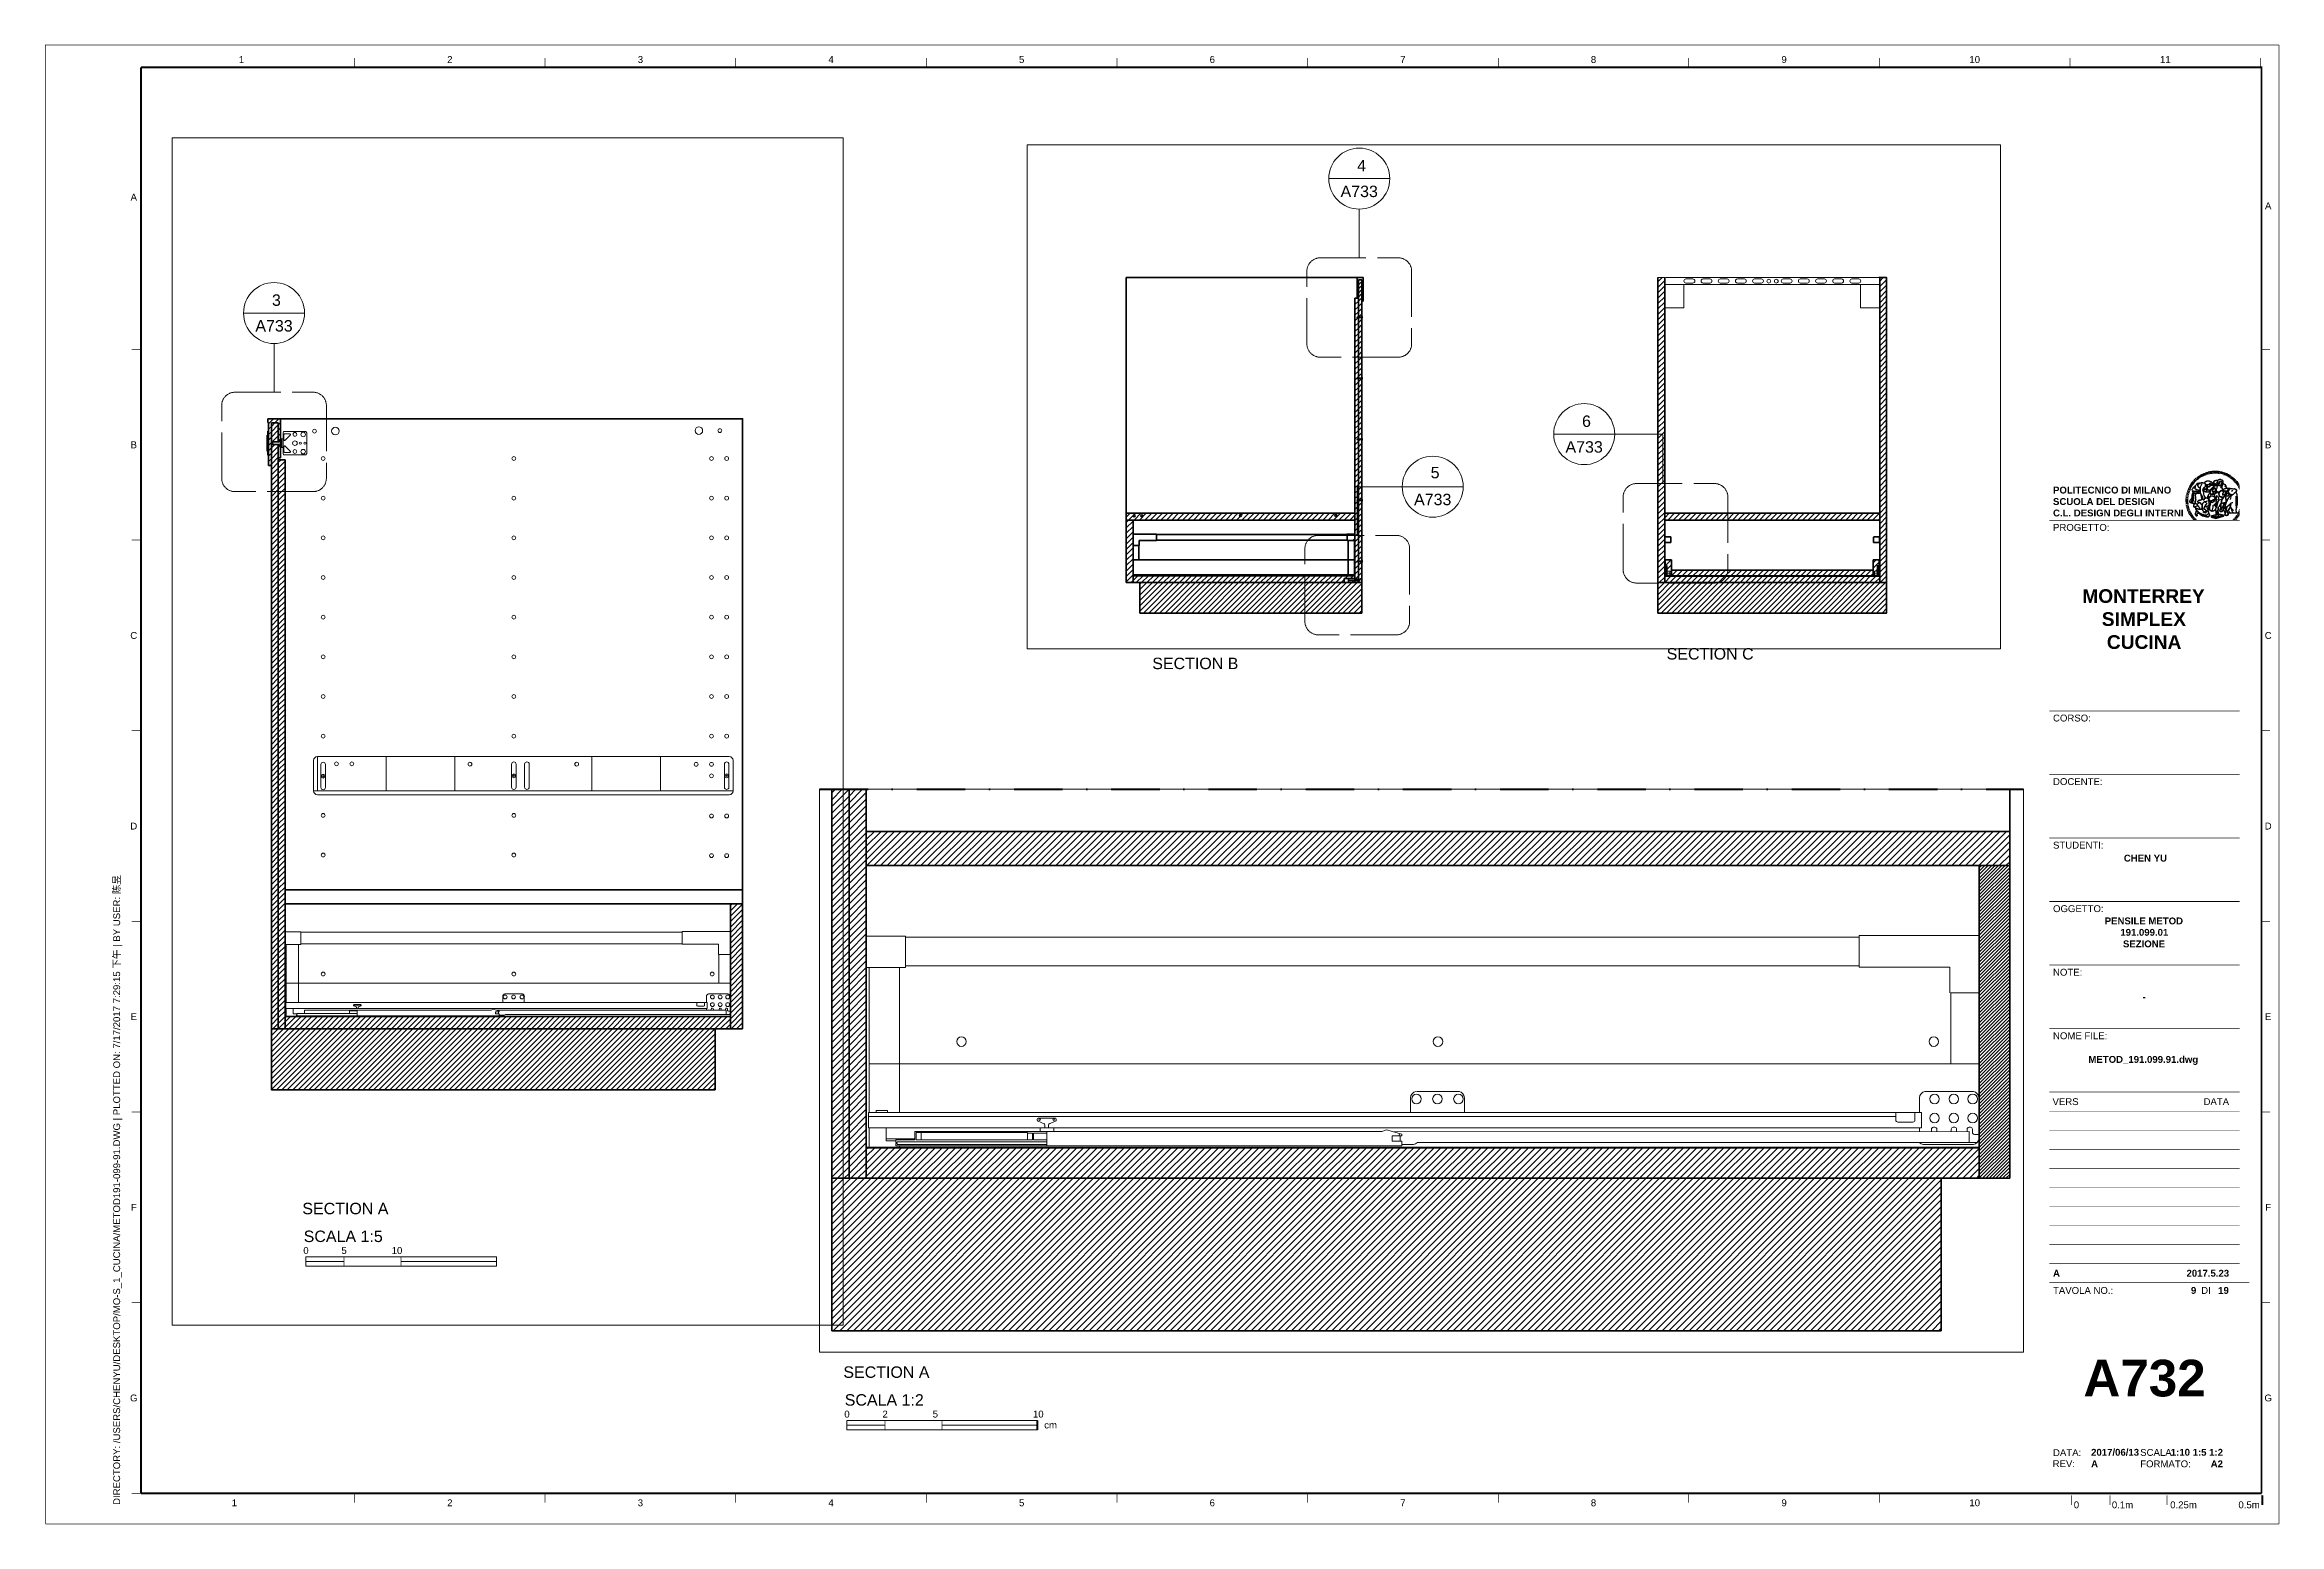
# Paper-space layout 'Layout2' of a CAD drawing. Header units: inches. Extents: x 0 to 586, y 0 to 388.
# The model-space entities are those that its viewports show. They can reach past a viewport. Long polylines and large blocks are cut down to what shows.
import ezdxf
from ezdxf.enums import TextEntityAlignment as Align

# ---------------------------------------------------------------- set-up
doc = ezdxf.new("R2010")
doc.units = ezdxf.units.IN
doc.header["$MEASUREMENT"] = 0
doc.set_wipeout_variables(frame=1)
doc.linetypes.add('ACAD_ISO02W100', pattern=[15, 12, -3])
doc.linetypes.add('TRATTOPUNTO', pattern=[25.4, 12.7, -6.35, 0, -6.35])
for name, color, linetype, lineweight in [('A-ANNO-SYMB', 3, 'Continuous', 18), ('A-ELEV-MBE', 7, 'Continuous', 18), ('A-SECT-MCUT', 255, 'Continuous', 35), ('A-SECT-MCUT1', 7, 'Continuous', 35), ('symbol', 7, 'Continuous', 18)]:
    doc.layers.add(name, color=color, linetype=linetype, lineweight=lineweight)
for name, color, linetype in [('G-ANNO-LOGO', 3, 'Continuous'), ('G-ANNO-TEXT', 3, 'Continuous'), ('G-ANNO-TTLB', 3, 'Continuous'), ('SEZIONE', 252, 'Continuous')]:
    doc.layers.add(name, color=color, linetype=linetype)
doc.layers.add('G-ANNO-NPLT', color=210, linetype='Continuous', plot=False)
doc.styles.add('ARIAL', font='Arial.ttf')
doc.styles.add('ARIAL-BOLD', font='Arial Bold.ttf')
doc.styles.add('E-ARIAL', font='Arial.ttf')
doc.styles.get("Standard").update_dxf_attribs({"font": 'Arial.ttf'})
pattern_1 = [(45, (14.46855, 0), (-0.5303301, 0.5303301), [])]
pattern_2 = [(45, (-146.26112, -3.2185), (-0.176776695, 0.176776695), [])]

psp = doc.layouts.new('Layout2')

# ---------------------------------------------------------------- texts
at = {"layer": 'G-ANNO-TEXT', "style": 'ARIAL'}
for s, p in [('1', (51.56, 384.26)), ('2', (106.21, 384.26)), ('3', (156.21, 384.26)), ('4', (206.21, 384.26)), ('5', (256.21, 384.26)), ('6', (306.21, 384.26)), ('7', (356.21, 384.26)), ('8', (406.21, 384.26)), ('9', (456.21, 384.26)), ('10', (506.21, 384.26)), ('11', (556.21, 384.26)), ('A', (23.3, 348.17)), ('A', (583.19, 345.89)), ('B', (23.3, 283.19)), ('B', (583.19, 283.19)), ('C', (23.3, 233.19)), ('D', (23.3, 183.19)), ('E', (23.3, 133.19)), ('F', (23.3, 83.19)), ('G', (23.3, 33.19)), ('1', (49.7, 5.69)), ('2', (106.21, 5.69)), ('3', (156.21, 5.69)), ('4', (206.21, 5.69)), ('5', (256.21, 5.69)), ('6', (306.21, 5.69)), ('7', (356.21, 5.69)), ('8', (406.21, 5.69)), ('9', (456.21, 5.69)), ('10', (506.21, 5.69)), ('0', (532.9, 5.16)), ('0.1m', (544.98, 5.16)), ('0.25m', (560.98, 5.16)), ('0.5m', (578.18, 5.16))]:
    psp.add_text(s, height=1.8, dxfattribs=at).set_placement(p, align=Align.MIDDLE_CENTER)
at = {"layer": 'G-ANNO-TEXT', "style": 'E-ARIAL'}
for p in [(68.47, 72.77), (210.39, 29.86)]:
    psp.add_text('0', height=1.8, dxfattribs=at).set_placement(p, align=Align.TOP_CENTER)
for s, p in [('5', (77.77, 70.97)), ('10', (90.95, 70.97)), ('2', (219.69, 28.06)), ('5', (232.87, 28.06))]:
    psp.add_text(s, height=1.8, dxfattribs=at).set_placement(p)
for s, p in [('10', (261.97, 28.06)), ('cm', (265.47, 25.2))]:
    psp.add_text(s, height=1.8, dxfattribs=at).set_placement(p, align=Align.RIGHT)
at = {"layer": 'G-ANNO-TEXT', "insert": (17.92, 5.13), "char_height": 1.8, "attachment_point": 1, "rotation": 90, "style": 'ARIAL'}
psp.add_mtext_dynamic_manual_height_columns('DIRECTORY: /USERS/CHENYU/DESKTOP/MO-S_1_CUCINA/METOD191-099-91.DWG | PLOTTED ON: 7/17/2017 7:29:15 下午 | BY USER: 陈昱', width=412.209, gutter_width=9, heights=[0], dxfattribs=at)
at = {"layer": 'G-ANNO-TEXT', "char_height": 3, "attachment_point": 1}
for s, insert in [('SCALA 1:5', (67.88, 77.09)), ('SCALA 1:2', (209.8, 34.18))]:
    psp.add_mtext_dynamic_manual_height_columns(s, width=76.0455, gutter_width=1, heights=[0], dxfattribs=dict(at, insert=insert))
at = {"layer": 'symbol', "char_height": 3, "attachment_point": 1}
for s, insert, width in [('4', (344.21, 357.91), 10.013), ('A733', (339.86, 351.17), 10.013), ('3', (59.55, 322.65), 10.013), ('A733', (55.2, 315.91), 10.013), ('6', (403.21, 290.89), 10.013), ('A733', (398.86, 284.14), 10.013), ('5', (363.5, 277.42), 10.013), ('A733', (359.14, 270.36), 10.013), ('SECTION C', (425.4, 229.88), 31.3688), ('SECTION B', (290.47, 227.36), 31.3688), ('SECTION A', (67.52, 84.38), 31.3688), ('SECTION A', (209.44, 41.47), 31.3688)]:
    psp.add_mtext(s, dxfattribs=dict(at, insert=insert, width=width))

msp = doc.modelspace()

# ---------------------------------------------------------------- blocks, each defined once
blk = doc.blocks.new('logoPolimi')
for p, q in [((-1.49, 1.84), (-1.36, 1.68)), ((-1.41, 1.91), (-1.28, 1.74)), ((-1.32, 1.97), (-1.2, 1.8)), ((-1.22, 2.03), (-1.11, 1.85)), ((-1.13, 2.09), (-1.03, 1.9)), ((-1.03, 2.14), (-0.94, 1.95)), ((-0.93, 2.18), (-0.84, 1.99)), ((-0.83, 2.22), (-0.75, 2.03)), ((-0.72, 2.26), (-0.66, 2.06)), ((-0.61, 2.29), (-0.56, 2.09)), ((-0.51, 2.32), (-0.46, 2.11)), ((-0.4, 2.34), (-0.36, 2.13)), ((-0.29, 2.35), (-0.26, 2.14)), ((-0.18, 2.36), (-0.16, 2.15)), ((-0.07, 2.37), (-0.06, 2.16)), ((0.04, 2.37), (0.04, 2.16)), ((0.15, 2.36), (0.14, 2.16)), ((0.26, 2.36), (0.24, 2.15)), ((0.37, 2.34), (0.34, 2.13)), ((0.48, 2.32), (0.44, 2.12)), ((0.59, 2.3), (0.54, 2.09)), ((0.69, 2.27), (0.63, 2.07)), ((0.8, 2.23), (0.73, 2.03)), ((0.9, 2.19), (0.82, 2)), ((1, 2.15), (0.91, 1.96)), ((1.1, 2.1), (1, 1.91)), ((1.2, 2.04), (1.09, 1.86)), ((1.29, 1.99), (1.18, 1.81)), ((1.38, 1.92), (1.26, 1.75)), ((1.47, 1.86), (1.34, 1.69)), ((-2.37, 0.12), (-2.16, 0.11)), ((-2.37, 0.01), (-2.16, 0.01)), ((-2.36, 0.23), (-2.15, 0.21)), ((-2.35, 0.34), (-2.14, 0.31)), ((-2.33, 0.45), (-2.12, 0.41)), ((-2.3, 0.55), (-2.1, 0.51)), ((-2.28, 0.66), (-2.07, 0.6)), ((-2.24, 0.77), (-2.04, 0.7)), ((-2.2, 0.87), (-2.01, 0.79)), ((-2.16, 0.97), (-1.97, 0.89)), ((-2.11, 1.07), (-1.93, 0.98)), ((-2.06, 1.17), (-1.88, 1.07)), ((-2.01, 1.26), (-1.83, 1.15)), ((-1.94, 1.36), (-1.77, 1.24)), ((-1.88, 1.45), (-1.71, 1.32)), ((-1.84, 0.03), (-1.82, 0.35)), ((-1.81, 1.53), (-1.65, 1.4)), ((-1.74, 1.61), (-1.58, 1.47)), ((-1.73, 0.59), (-1.73, 0.59)), ((-1.73, 0.59), (-1.73, 0.59)), ((-1.66, 1.69), (-1.51, 1.54)), ((-1.65, 0.57), (-1.65, 0.57)), ((-1.59, 1.12), (-1.59, 1.12)), ((-1.58, 1.77), (-1.44, 1.61)), ((-1.51, 0.55), (-1.51, 0.55)), ((-1.51, 0.55), (-1.51, 0.55)), ((-1.31, 0.79), (-1.21, 0.75)), ((-1.21, 0.75), (-1.31, 0.79)), ((-1.21, 0.75), (-1.31, 0.79)), ((-1.21, 0.75), (-1.21, 0.75)), ((-1.21, 0.75), (-1.21, 0.75)), ((-1.19, 0.76), (-1.19, 0.76)), ((-1.19, 0.76), (-1.19, 0.76)), ((-1.17, 0.99), (-1.18, 0.99)), ((-1.18, 0.99), (-1.17, 0.99)), ((-1.16, 0.57), (-1.16, 0.57)), ((-1.16, 0.57), (-1.16, 0.57)), ((-1.1, 0.01), (-0.99, 0.06)), ((-0.99, 0.06), (-1.1, 0.01)), ((-0.99, 0.06), (-1.1, 0.01)), ((-0.99, 0.06), (-0.99, 0.06)), ((-0.99, 0.06), (-0.99, 0.06)), ((-0.97, 0.79), (-0.98, 0.79)), ((-0.89, 0.84), (-0.97, 0.79)), ((-0.97, 0.79), (-0.89, 0.84)), ((-0.96, 1.41), (-0.96, 1.41)), ((-0.96, 1.41), (-0.96, 1.41)), ((-0.89, 0.84), (-0.82, 0.87)), ((-0.82, 0.87), (-0.89, 0.84)), ((-0.89, 0.84), (-0.82, 0.87)), ((-0.88, 0.83), (-0.89, 0.84)), ((-0.85, 1.39), (-0.85, 1.39)), ((-0.85, 1.39), (-0.85, 1.39)), ((-0.84, 0.14), (-0.84, 0.14)), ((-0.77, 1.08), (-0.78, 1.08)), ((-0.78, 1.08), (-0.77, 1.08)), ((-0.61, 1.12), (-0.77, 1.08)), ((-0.77, 1.08), (-0.61, 1.12)), ((-0.77, 1.08), (-0.61, 1.12)), ((-0.75, 1.3), (-0.76, 1.29)), ((-0.76, 1.29), (-0.75, 1.3)), ((-0.65, 0.99), (-0.7, 0.96)), ((-0.69, 0.18), (-0.68, 0.18)), ((-0.66, 0.93), (-0.66, 0.93)), ((-0.66, 0.93), (-0.64, 0.93)), ((-0.66, 0.93), (-0.66, 0.93)), ((-0.66, 0.93), (-0.66, 0.93)), ((-0.63, 1.01), (-0.63, 1.01)), ((-0.63, 1.01), (-0.62, 1.01)), ((-0.63, 0.66), (-0.63, 0.66)), ((-0.6, 1.12), (-0.61, 1.12)), ((-0.61, 1.12), (-0.6, 1.12)), ((-0.61, 1.12), (-0.6, 1.12)), ((-0.61, 0.86), (-0.57, 0.85)), ((-0.57, 0.85), (-0.61, 0.86)), ((-0.61, 0.86), (-0.57, 0.85)), ((-0.53, 1.08), (-0.6, 1.12)), ((-0.6, 1.12), (-0.6, 1.11)), ((-0.6, 1.12), (-0.53, 1.08)), ((-0.57, 0.8), (-0.59, 0.8)), ((-0.57, 0.85), (-0.53, 0.84)), ((-0.57, 0.85), (-0.57, 0.85)), ((-0.57, 0.85), (-0.57, 0.85)), ((-0.57, 0.85), (-0.53, 0.84)), ((-0.56, 0.29), (-0.49, 0.48)), ((-0.56, 0.14), (-0.56, 0.29)), ((-0.5, 0.11), (-0.56, 0.14)), ((-0.53, 0.84), (-0.51, 0.84)), ((-0.53, 0.84), (-0.51, 0.84)), ((-0.53, 0.84), (-0.53, 0.84)), ((-0.51, 0.11), (-0.51, 0.11)), ((-0.51, 0.11), (-0.51, 0.11)), ((-0.34, 0.33), (-0.5, 0.11)), ((-0.49, 0.48), (-0.41, 0.55)), ((-0.42, 0.8), (-0.47, 0.79)), ((-0.42, 0.8), (-0.47, 0.79)), ((-0.47, 0.79), (-0.45, 0.76)), ((-0.47, 0.79), (-0.45, 0.76)), ((-0.45, 1.14), (-0.42, 1.11)), ((-0.42, 1.26), (-0.36, 1.22)), ((-0.41, 0.55), (-0.34, 0.49)), ((-0.4, 1.37), (-0.38, 1.38)), ((-0.39, 1.37), (-0.4, 1.37)), ((-0.35, 1.33), (-0.4, 1.37)), ((-0.39, 1.24), (-0.4, 1.23)), ((-0.38, 1.14), (-0.38, 1.14)), ((-0.34, 0.49), (-0.09, 0.48)), ((-0.16, 0.32), (-0.34, 0.33)), ((-0.14, 0.32), (-0.31, 0.34)), ((-0.28, 1.3), (-0.29, 1.3)), ((-0.28, 1.3), (-0.28, 1.3)), ((-0.16, 1.24), (-0.16, 1.25)), ((-0.16, 1.25), (-0.16, 1.25)), ((-0.16, 0.49), (-0.14, 0.64)), ((-0.06, 0.27), (-0.16, 0.32)), ((-0.1, 0.88), (-0.09, 0.87)), ((-0.08, 1.37), (-0.08, 1.38)), ((-0.08, 1.23), (-0.05, 1.21)), ((-0.05, 1.21), (-0.08, 1.23)), ((-0.08, 1.23), (-0.05, 1.21)), ((-0.03, 0.26), (-0.06, 0.27)), ((-0.05, 1.21), (-0.04, 1.21)), ((-0.04, 1.21), (-0.05, 1.21)), ((-0.04, 1.21), (-0.04, 1.21)), ((-0.04, 1.21), (-0.04, 1.21)), ((-0.04, 0.48), (-0.03, 0.26)), ((0.03, 1.15), (0.03, 1.15)), ((0.03, 0.66), (0.03, 0.67)), ((0.07, 0.58), (0.07, 0.57)), ((0.1, 1.18), (0.1, 1.18)), ((0.1, 0.84), (0.1, 0.84)), ((0.13, 1.32), (0.17, 1.19)), ((0.14, 0.71), (0.34, 0.65)), ((0.31, 0.56), (0.17, 0.63)), ((0.27, 1.61), (0.27, 1.61)), ((0.27, 1.61), (0.27, 1.61)), ((0.27, 1.61), (0.27, 1.61)), ((0.29, 1.29), (0.29, 1.29)), ((0.29, 1.29), (0.29, 1.29)), ((0.29, 1.29), (0.29, 1.29)), ((0.29, 1.29), (0.29, 1.29)), ((0.33, 0.49), (0.34, 0.49)), ((0.33, 0.03), (0.35, 0.03)), ((0.33, 0.03), (0.35, 0.03)), ((0.34, 0.65), (0.34, 0.64)), ((0.35, 0.03), (0.57, 0.06)), ((0.35, 0.03), (0.57, 0.06)), ((0.35, 0.03), (0.35, 0.03)), ((0.35, 0.03), (0.35, 0.03)), ((0.38, 1.36), (0.37, 1.35)), ((0.38, 0.34), (0.37, 0.34)), ((0.38, 0.34), (0.38, 0.34)), ((0.43, 0.67), (0.39, 0.64)), ((0.49, 1.05), (0.51, 1.13)), ((0.51, 1.13), (0.49, 1.05)), ((0.49, 1.05), (0.51, 1.13)), ((0.51, 1.31), (0.5, 1.29)), ((0.51, 1.13), (0.52, 1.23)), ((0.52, 1.23), (0.51, 1.23)), ((0.51, 1.23), (0.52, 1.23)), ((0.52, 1.23), (0.51, 1.13)), ((0.51, 1.13), (0.52, 1.23)), ((0.52, 1.24), (0.6, 1.37)), ((0.52, 1.23), (0.6, 1.36)), ((0.6, 1.36), (0.52, 1.23)), ((0.52, 1.23), (0.52, 1.23)), ((0.52, 1.23), (0.52, 1.24)), ((0.52, 1.23), (0.52, 1.23)), ((0.55, 1.07), (0.53, 1.06)), ((0.53, 1.04), (0.53, 1.06)), ((0.53, 1.05), (0.53, 1.04)), ((0.54, 0.3), (0.63, 0.32)), ((0.54, -0.08), (0.61, 0.06)), ((0.61, 0.06), (0.54, -0.08)), ((0.54, -0.08), (0.61, 0.06)), ((0.56, 0.19), (0.59, 0.21)), ((0.57, 1.07), (0.57, 1.07)), ((0.57, 1.07), (0.57, 1.07)), ((0.57, 1.07), (0.57, 1.07)), ((0.57, 1.07), (0.57, 1.07)), ((0.57, 1.07), (0.57, 1.07)), ((0.57, 1.07), (0.57, 1.07)), ((0.57, 1.07), (0.57, 1.07)), ((0.58, 0.3), (0.59, 0.29)), ((0.59, 0.78), (0.59, 0.79)), ((0.59, 0.79), (0.59, 0.79)), ((0.59, 0.79), (0.59, 0.79)), ((0.59, 0.79), (0.59, 0.78)), ((0.61, 0.06), (0.6, 0.07)), ((0.6, 0.07), (0.61, 0.06)), ((0.61, 0.06), (0.61, 0.07)), ((0.62, 0.21), (0.65, 0.22)), ((0.64, 1.37), (0.65, 1.37)), ((0.69, 0.86), (0.68, 0.86)), ((0.68, 0.86), (0.69, 0.86)), ((0.68, 0.76), (0.68, 0.76)), ((0.76, 0.26), (0.76, 0.26)), ((0.82, 0.35), (0.84, 0.36)), ((0.82, 0.35), (0.82, 0.35)), ((0.84, 0.36), (0.84, 0.37)), ((0.85, 0.34), (1.05, 0.35)), ((0.93, 1.05), (0.93, 1.05)), ((0.93, 1.05), (0.93, 1.05)), ((0.93, 1.05), (0.93, 1.04)), ((0.93, 1.05), (0.93, 1.05)), ((0.97, 0.66), (0.96, 0.66)), ((1.01, 0.97), (0.98, 0.96)), ((1.17, 0.96), (1.17, 0.95)), ((1.17, 0.95), (1.17, 0.95)), ((1.34, 0.37), (1.26, 0.04)), ((1.27, 0.37), (1.27, 0.38)), ((1.28, 0.95), (1.28, 0.95)), ((1.37, 0.73), (1.46, 0.81)), ((1.41, 0.4), (1.41, 0.41)), ((1.56, 1.79), (1.42, 1.63)), ((1.64, 1.71), (1.49, 1.56)), ((1.49, 0.9), (1.57, 0.92)), ((1.72, 1.63), (1.56, 1.49)), ((1.67, 0.6), (1.57, 0.53)), ((1.79, 1.55), (1.63, 1.41)), ((1.86, 1.47), (1.7, 1.34)), ((1.93, 1.38), (1.76, 1.26)), ((1.99, 1.29), (1.81, 1.17)), ((2.05, 1.19), (1.87, 1.09)), ((2.1, 1.1), (1.92, 1)), ((2.15, 1), (1.96, 0.91)), ((2.19, 0.9), (2, 0.82)), ((2.23, 0.79), (2.04, 0.72)), ((2.27, 0.69), (2.07, 0.63)), ((2.3, 0.58), (2.09, 0.53)), ((2.32, 0.47), (2.12, 0.43)), ((2.34, 0.37), (2.13, 0.33)), ((2.36, 0.26), (2.15, 0.23)), ((2.37, 0.15), (2.16, 0.13)), ((2.37, 0.04), (2.16, 0.03)), ((-2.37, -0.1), (-2.16, -0.09)), ((-2.36, -0.21), (-2.15, -0.19)), ((-2.35, -0.32), (-2.14, -0.29)), ((-2.33, -0.43), (-2.12, -0.39)), ((-2.31, -0.54), (-2.1, -0.49)), ((-2.28, -0.65), (-2.08, -0.59)), ((-2.25, -0.75), (-2.05, -0.69)), ((-2.21, -0.86), (-2.02, -0.78)), ((-2.17, -0.96), (-1.98, -0.87)), ((-2.12, -1.06), (-1.93, -0.96)), ((-2.07, -1.16), (-1.89, -1.05)), ((-2.04, -0.15), (-1.97, -0.2)), ((-2.01, -1.25), (-1.84, -1.14)), ((-1.95, -1.34), (-1.78, -1.22)), ((-1.89, -1.43), (-1.72, -1.31)), ((-1.82, -1.52), (-1.66, -1.38)), ((-1.75, -1.6), (-1.59, -1.46)), ((-1.67, -1.68), (-1.52, -1.53)), ((-1.58, -0.12), (-1.6, -0.18)), ((-1.6, -0.18), (-1.58, -0.28)), ((-1.57, -0.54), (-1.59, -0.54)), ((-1.59, -0.54), (-1.59, -0.54)), ((-1.59, -1.76), (-1.45, -1.6)), ((-1.56, -0.32), (-1.56, -0.31)), ((-1.56, -0.31), (-1.56, -0.31)), ((-1.53, -0.65), (-1.53, -0.65)), ((-1.53, -0.65), (-1.53, -0.65)), ((-1.51, -1.83), (-1.37, -1.67)), ((-1.48, -0.86), (-1.48, -0.85)), ((-1.42, -0.37), (-1.42, -0.37)), ((-1.42, -1.9), (-1.29, -1.73)), ((-1.38, -0.46), (-1.38, -0.46)), ((-1.33, -1.96), (-1.21, -1.79)), ((-1.31, -0.24), (-1.31, -0.23)), ((-1.31, -0.23), (-1.31, -0.24)), ((-1.23, -0.19), (-1.23, -0.19)), ((-1.23, -0.19), (-1.23, -0.19)), ((-1.23, -0.19), (-1.23, -0.19)), ((-1.23, -0.19), (-1.23, -0.19)), ((-1.01, -0.39), (-1.02, -0.39)), ((-1.02, -0.39), (-1.01, -0.39)), ((-1.02, -0.7), (-1.02, -0.7)), ((-1.02, -0.7), (-1.02, -0.7)), ((-1.02, -0.7), (-1.02, -0.7)), ((-0.79, -0.51), (-0.83, -0.58)), ((-0.83, -0.58), (-0.79, -0.51)), ((-0.83, -0.58), (-0.79, -0.51)), ((-0.78, -1.05), (-0.83, -0.94)), ((-0.83, -0.94), (-0.78, -1.05)), ((-0.83, -0.94), (-0.83, -0.94)), ((-0.83, -0.94), (-0.78, -1.05)), ((-0.82, -1.23), (-0.82, -1.23)), ((-0.82, -1.23), (-0.77, -1.23)), ((-0.77, -1.23), (-0.82, -1.23)), ((-0.82, -1.23), (-0.82, -1.23)), ((-0.77, -1.23), (-0.82, -1.23)), ((-0.75, -0.96), (-0.8, -0.89)), ((-0.8, -0.89), (-0.79, -0.92)), ((-0.79, -0.92), (-0.8, -0.89)), ((-0.8, -0.89), (-0.75, -0.96)), ((-0.79, -0.92), (-0.8, -0.89)), ((-0.8, -0.89), (-0.8, -0.89)), ((-0.8, -0.89), (-0.75, -0.96)), ((-0.79, -0.92), (-0.78, -0.95)), ((-0.78, -0.95), (-0.79, -0.92)), ((-0.78, -0.95), (-0.79, -0.92)), ((-0.77, -0.49), (-0.78, -0.48)), ((-0.78, -0.48), (-0.77, -0.49)), ((-0.78, -0.95), (-0.76, -1)), ((-0.76, -1), (-0.78, -0.95)), ((-0.76, -1), (-0.78, -0.95)), ((-0.71, -0.89), (-0.75, -0.87)), ((-0.75, -0.87), (-0.71, -0.89)), ((-0.75, -0.87), (-0.71, -0.89)), ((-0.72, -1.01), (-0.75, -0.96)), ((-0.75, -0.96), (-0.72, -1.01)), ((-0.75, -0.96), (-0.72, -1.01)), ((-0.64, -0.93), (-0.71, -0.89)), ((-0.71, -0.89), (-0.64, -0.93)), ((-0.71, -0.89), (-0.64, -0.93)), ((-0.66, -0.53), (-0.66, -0.53)), ((-0.66, -0.53), (-0.66, -0.53)), ((-0.66, -0.53), (-0.66, -0.53)), ((-0.39, -0.81), (-0.51, -0.69)), ((-0.51, -1.04), (-0.5, -1.04)), ((-0.48, -0.42), (-0.48, -0.42)), ((-0.48, -0.42), (-0.48, -0.42)), ((-0.48, -0.42), (-0.48, -0.42)), ((-0.41, -0.51), (-0.41, -0.51)), ((-0.38, -0.05), (-0.39, -0.12)), ((-0.39, -0.12), (-0.37, -0.1)), ((-0.35, -0.14), (-0.37, -0.08)), ((-0.37, -0.09), (-0.37, -0.09)), ((-0.33, -0.12), (-0.35, -0.14)), ((-0.32, -0.14), (-0.35, -0.14)), ((-0.35, -0.18), (-0.34, -0.22)), ((-0.34, -0.08), (-0.29, -0.16)), ((-0.34, -0.22), (-0.34, -0.22)), ((-0.27, -0.17), (-0.32, -0.14)), ((-0.25, -0.91), (-0.26, -0.9)), ((-0.26, -1.29), (0.1, -1.2)), ((0.1, -1.2), (-0.26, -1.29)), ((0.08, -1.4), (-0.26, -1.29)), ((-0.26, -1.29), (0.08, -1.4)), ((-0.26, -1.38), (-0.26, -1.29)), ((-0.26, -1.29), (-0.26, -1.29)), ((-0.26, -1.29), (-0.26, -1.38)), ((-0.26, -1.29), (0.08, -1.4)), ((-0.26, -1.29), (-0.26, -1.29)), ((0.08, -1.49), (-0.26, -1.38)), ((-0.26, -1.38), (0.09, -1.49)), ((-0.14, -0.15), (-0.16, -0.13)), ((-0.11, -0.04), (-0.12, -0.05)), ((-0.04, -0.41), (-0.01, -0.44)), ((-0.01, -0.44), (-0.04, -0.41)), ((-0.04, -0.41), (-0.01, -0.44)), ((0.07, -0.84), (0.07, -0.84)), ((0.07, -0.84), (0.07, -0.84)), ((0.1, -1.2), (0.08, -1.32)), ((0.08, -1.32), (0.13, -1.2)), ((0.08, -1.4), (0.72, -1.22)), ((0.72, -1.22), (0.08, -1.4)), ((0.08, -1.4), (0.72, -1.22)), ((0.72, -1.31), (0.08, -1.49)), ((0.08, -1.44), (0.08, -1.4)), ((0.08, -1.4), (0.08, -1.44)), ((0.08, -1.4), (0.08, -1.49)), ((0.08, -1.49), (0.08, -1.44)), ((0.08, -1.44), (0.08, -1.44)), ((0.08, -1.44), (0.08, -1.45)), ((0.08, -1.45), (0.08, -1.46)), ((0.08, -1.46), (0.08, -1.49)), ((0.1, -1.01), (0.09, -0.86)), ((0.1, -1.01), (0.09, -0.86)), ((0.09, -1.49), (0.72, -1.31)), ((0.1, -1.2), (0.12, -1.04)), ((0.12, -1.04), (0.1, -1.2)), ((0.13, -1.2), (0.1, -1.2)), ((0.1, -1.2), (0.13, -1.2)), ((0.13, -1.2), (0.1, -1.2)), ((0.1, -1.2), (0.1, -1.2)), ((0.11, -0.44), (0.11, -0.44)), ((0.11, -0.44), (0.11, -0.44)), ((0.12, -0.21), (0.12, -0.21)), ((0.12, -0.21), (0.12, -0.21)), ((0.12, -0.21), (0.12, -0.21)), ((0.12, -0.21), (0.12, -0.21)), ((0.12, -0.21), (0.12, -0.21)), ((0.12, -0.21), (0.12, -0.21)), ((0.12, -0.21), (0.12, -0.21)), ((0.12, -0.21), (0.12, -0.21)), ((0.12, -0.21), (0.12, -0.21)), ((0.12, -0.21), (0.12, -0.21)), ((0.12, -0.21), (0.12, -0.21)), ((0.12, -0.21), (0.12, -0.21)), ((0.12, -0.21), (0.12, -0.21)), ((0.12, -0.56), (0.14, -0.53)), ((0.14, -0.53), (0.12, -0.56)), ((0.12, -0.56), (0.14, -0.53)), ((0.12, -1.04), (0.12, -1.04)), ((0.12, -1.04), (0.12, -1.04)), ((0.12, -1.04), (0.12, -1.04)), ((0.21, -0.99), (0.13, -1.2)), ((0.13, -1.2), (0.21, -0.99)), ((0.36, -1.14), (0.13, -1.2)), ((0.13, -1.2), (0.26, -1.17)), ((0.14, -0.53), (0.16, -0.49)), ((0.16, -0.49), (0.14, -0.53)), ((0.14, -0.53), (0.16, -0.49)), ((0.16, -0.49), (0.16, -0.49)), ((0.16, -0.49), (0.16, -0.49)), ((0.28, -1.19), (0.21, -0.99)), ((0.21, -0.99), (0.31, -1.27)), ((0.24, -0.17), (0.24, -0.16)), ((0.24, -0.16), (0.24, -0.17)), ((0.25, -0.84), (0.25, -0.88)), ((0.25, -0.88), (0.25, -0.84)), ((0.25, -0.88), (0.25, -0.84)), ((0.25, -0.88), (0.29, -1.17)), ((0.26, -0.88), (0.25, -0.88)), ((0.31, -1.27), (0.25, -0.88)), ((0.26, -1.17), (0.28, -1.16)), ((0.28, -1.16), (0.36, -1.14)), ((0.29, -1.17), (0.28, -1.19)), ((0.36, -1.14), (0.72, -1.22)), ((0.72, -1.22), (0.36, -1.14)), ((0.49, -0.31), (0.49, -0.31)), ((0.49, -0.31), (0.49, -0.31)), ((0.5, -0.27), (0.5, -0.27)), ((0.51, -0.27), (0.51, -0.27)), ((0.72, -0.81), (0.75, -0.89)), ((0.72, -1.22), (0.72, -1.31)), ((0.72, -1.31), (0.72, -1.22)), ((0.74, -0.23), (0.74, -0.23)), ((0.74, -0.23), (0.75, -0.24)), ((0.75, -0.23), (0.75, -0.23)), ((0.86, -0.25), (0.82, -0.34)), ((0.87, -0.22), (0.86, -0.23)), ((0.87, -0.22), (0.86, -0.25)), ((0.96, -0.58), (0.96, -0.57)), ((1.05, -1.05), (1.04, -1.05)), ((1.37, -1.93), (1.25, -1.76)), ((1.31, -0.27), (1.3, -0.26)), ((1.3, -0.26), (1.3, -0.26)), ((1.3, -0.26), (1.3, -0.26)), ((1.3, -0.26), (1.31, -0.27)), ((1.3, -0.26), (1.3, -0.26)), ((1.46, -1.87), (1.33, -1.7)), ((1.54, -1.8), (1.41, -1.64)), ((1.63, -1.72), (1.48, -1.57)), ((1.71, -1.65), (1.55, -1.5)), ((1.78, -1.57), (1.62, -1.43)), ((1.85, -1.48), (1.69, -1.35)), ((1.92, -1.39), (1.75, -1.27)), ((1.98, -1.3), (1.81, -1.19)), ((2.04, -1.21), (1.86, -1.1)), ((2.09, -1.11), (1.91, -1.01)), ((2.14, -1.01), (1.95, -0.92)), ((2.19, -0.91), (1.99, -0.83)), ((2.23, -0.81), (2.03, -0.74)), ((2.26, -0.7), (2.06, -0.64)), ((2.29, -0.6), (2.09, -0.55)), ((2.32, -0.49), (2.11, -0.45)), ((2.34, -0.38), (2.13, -0.35)), ((2.35, -0.27), (2.15, -0.25)), ((2.37, -0.08), (2.16, -0.07)), ((2.36, -0.16), (2.16, -0.15)), ((-1.24, -2.02), (-1.13, -1.84)), ((-1.14, -2.08), (-1.04, -1.89)), ((-1.04, -2.13), (-0.95, -1.94)), ((-0.94, -2.18), (-0.86, -1.98)), ((-0.84, -2.22), (-0.77, -2.02)), ((-0.74, -2.25), (-0.67, -2.05)), ((-0.63, -2.29), (-0.57, -2.08)), ((-0.52, -2.31), (-0.48, -2.11)), ((-0.42, -2.33), (-0.38, -2.13)), ((-0.31, -2.35), (-0.28, -2.14)), ((-0.2, -2.36), (-0.18, -2.15)), ((-0.09, -2.37), (-0.08, -2.16)), ((0.03, -2.37), (0.02, -2.16)), ((0.14, -2.37), (0.12, -2.16)), ((0.25, -2.36), (0.22, -2.15)), ((0.35, -2.34), (0.32, -2.14)), ((0.46, -2.32), (0.42, -2.12)), ((0.57, -2.3), (0.52, -2.1)), ((0.68, -2.27), (0.62, -2.07)), ((0.78, -2.24), (0.71, -2.04)), ((0.89, -2.2), (0.81, -2)), ((0.99, -2.15), (0.9, -1.96)), ((1.09, -2.11), (0.99, -1.92)), ((1.19, -2.05), (1.08, -1.87)), ((1.28, -2), (1.17, -1.82))]:
    blk.add_line(p, q)
for points in [[(-1.9, 0.12), (-1.94, 0.02), (-2.05, -0.09), (-2.05, -0.09)], [(-1.86, 0.38), (-1.86, 0.38), (-1.87, 0.19), (-1.9, 0.12)], [(-1.76, 0.6), (-1.76, 0.6), (-1.84, 0.57), (-1.86, 0.38)], [(-1.86, -0.04), (-1.84, 0.02), (-1.84, 0.03), (-1.84, 0.03)], [(-1.82, 0.78), (-1.83, 0.8), (-1.85, 0.86), (-1.83, 0.88)], [(-1.82, 0.78), (-1.83, 0.8), (-1.85, 0.86), (-1.83, 0.88)], [(-1.83, 0.88), (-1.81, 0.9), (-1.76, 0.96), (-1.76, 0.96)], [(-1.83, 0.88), (-1.81, 0.9), (-1.76, 0.96), (-1.76, 0.96)], [(-1.76, 0.6), (-1.83, 0.7), (-1.78, 0.74), (-1.78, 0.74)], [(-1.78, 0.74), (-1.79, 0.74), (-1.83, 0.7), (-1.76, 0.6)], [(-1.78, 0.74), (-1.8, 0.76), (-1.81, 0.78), (-1.82, 0.78)], [(-1.78, 0.74), (-1.8, 0.76), (-1.81, 0.78), (-1.82, 0.78)], [(-1.82, 0.35), (-1.81, 0.5), (-1.73, 0.59), (-1.73, 0.59)], [(-1.82, -0.19), (-1.73, -0.07), (-1.75, 0.14), (-1.75, 0.3)], [(-1.75, 0.33), (-1.75, 0.17), (-1.73, -0.05), (-1.8, -0.17)], [(-1.78, 0.74), (-1.75, 0.72), (-1.72, 0.69), (-1.68, 0.7)], [(-1.68, 0.7), (-1.72, 0.69), (-1.75, 0.72), (-1.78, 0.74)], [(-1.68, 0.7), (-1.72, 0.69), (-1.75, 0.72), (-1.78, 0.74)], [(-1.78, 0.74), (-1.78, 0.74), (-1.78, 0.74), (-1.78, 0.74)], [(-1.76, 0.96), (-1.68, 1.1), (-1.59, 1.12), (-1.59, 1.12)], [(-1.76, 0.96), (-1.68, 1.1), (-1.6, 1.12), (-1.6, 1.12)], [(-1.73, 0.59), (-1.74, 0.59), (-1.75, 0.6), (-1.76, 0.6)], [(-1.73, 0.59), (-1.74, 0.59), (-1.75, 0.6), (-1.76, 0.6)], [(-1.75, 0.3), (-1.76, 0.47), (-1.65, 0.57), (-1.65, 0.57)], [(-1.65, 0.57), (-1.65, 0.57), (-1.76, 0.5), (-1.75, 0.33)], [(-1.65, 0.57), (-1.68, 0.58), (-1.7, 0.58), (-1.73, 0.59)], [(-1.65, 0.57), (-1.68, 0.58), (-1.7, 0.58), (-1.73, 0.59)], [(-1.5, 0.71), (-1.53, 0.74), (-1.61, 0.71), (-1.68, 0.7)], [(-1.68, 0.7), (-1.61, 0.71), (-1.53, 0.73), (-1.5, 0.71)], [(-1.5, 0.71), (-1.53, 0.73), (-1.61, 0.71), (-1.68, 0.7)], [(-1.51, 0.55), (-1.56, 0.56), (-1.61, 0.56), (-1.65, 0.57)], [(-1.65, 0.57), (-1.61, 0.56), (-1.56, 0.56), (-1.51, 0.55)], [(-1.51, 0.55), (-1.56, 0.56), (-1.61, 0.56), (-1.65, 0.57)], [(-1.59, 1.12), (-1.6, 1.06), (-1.61, 0.99), (-1.61, 0.97)], [(-1.61, 0.97), (-1.61, 0.99), (-1.6, 1.06), (-1.59, 1.12)], [(-1.61, 0.97), (-1.61, 0.99), (-1.6, 1.06), (-1.59, 1.12)], [(-1.61, 0.97), (-1.61, 0.95), (-1.56, 0.88), (-1.54, 0.87)], [(-1.54, 0.87), (-1.56, 0.88), (-1.61, 0.95), (-1.61, 0.97)], [(-1.54, 0.87), (-1.56, 0.88), (-1.61, 0.96), (-1.61, 0.97)], [(-1.59, 1.12), (-1.59, 1.13), (-1.59, 1.15), (-1.58, 1.16)], [(-1.59, 1.12), (-1.59, 1.13), (-1.59, 1.15), (-1.58, 1.16)], [(-1.58, 1.16), (-1.57, 1.21), (-1.52, 1.23), (-1.49, 1.25)], [(-1.58, 1.16), (-1.57, 1.21), (-1.52, 1.23), (-1.49, 1.25)], [(-1.58, 0.36), (-1.58, 0.48), (-1.51, 0.55), (-1.51, 0.55)], [(-1.51, 0.55), (-1.51, 0.55), (-1.58, 0.48), (-1.58, 0.36)], [(-1.51, 0.55), (-1.51, 0.55), (-1.58, 0.48), (-1.58, 0.36)], [(-1.55, 0.04), (-1.55, 0.08), (-1.58, 0.25), (-1.58, 0.36)], [(-1.58, 0.36), (-1.58, 0.25), (-1.55, 0.08), (-1.55, 0.04)], [(-1.58, 0.36), (-1.58, 0.25), (-1.55, 0.08), (-1.55, 0.04)], [(-1.58, -0.12), (-1.57, -0.06), (-1.55, 0.02), (-1.55, 0.04)], [(-1.55, 0.04), (-1.55, 0.02), (-1.57, -0.06), (-1.58, -0.12)], [(-1.55, 0.04), (-1.55, 0.02), (-1.56, -0.04), (-1.57, -0.1)], [(-1.54, 0.87), (-1.52, 0.85), (-1.47, 0.83), (-1.44, 0.83)], [(-1.44, 0.83), (-1.47, 0.83), (-1.52, 0.85), (-1.54, 0.87)], [(-1.45, 0.83), (-1.47, 0.83), (-1.52, 0.85), (-1.54, 0.87)], [(-1.51, 0.55), (-1.33, 0.54), (-1.16, 0.57), (-1.16, 0.57)], [(-1.16, 0.57), (-1.16, 0.57), (-1.33, 0.54), (-1.51, 0.55)], [(-1.16, 0.57), (-1.16, 0.57), (-1.33, 0.54), (-1.51, 0.55)], [(-1.5, 0.71), (-1.46, 0.68), (-1.4, 0.62), (-1.33, 0.66)], [(-1.33, 0.66), (-1.4, 0.62), (-1.46, 0.68), (-1.5, 0.71)], [(-1.33, 0.66), (-1.4, 0.62), (-1.46, 0.68), (-1.5, 0.71)], [(-1.49, 1.25), (-1.46, 1.26), (-1.42, 1.33), (-1.39, 1.36)], [(-1.49, 1.25), (-1.46, 1.27), (-1.43, 1.34), (-1.39, 1.36)], [(-1.31, 0.79), (-1.33, 0.79), (-1.42, 0.83), (-1.45, 0.83)], [(-1.44, 0.83), (-1.42, 0.83), (-1.33, 0.79), (-1.31, 0.79)], [(-1.31, 0.79), (-1.33, 0.79), (-1.42, 0.83), (-1.44, 0.83)], [(-1.35, 1.1), (-1.4, 1.17), (-1.36, 1.23), (-1.29, 1.31)], [(-1.29, 1.31), (-1.36, 1.23), (-1.4, 1.17), (-1.35, 1.1)], [(-1.35, 1.1), (-1.4, 1.17), (-1.36, 1.23), (-1.29, 1.31)], [(-1.39, 1.36), (-1.35, 1.38), (-1.26, 1.4), (-1.19, 1.41)], [(-1.39, 1.36), (-1.35, 1.38), (-1.26, 1.4), (-1.19, 1.41)], [(-1.18, 0.99), (-1.24, 0.97), (-1.3, 1.03), (-1.35, 1.1)], [(-1.35, 1.1), (-1.3, 1.03), (-1.24, 0.97), (-1.18, 0.99)], [(-1.18, 1), (-1.24, 0.97), (-1.3, 1.03), (-1.35, 1.1)], [(-1.33, 0.66), (-1.28, 0.7), (-1.23, 0.73), (-1.21, 0.75)], [(-1.21, 0.75), (-1.23, 0.73), (-1.28, 0.7), (-1.33, 0.66)], [(-1.21, 0.75), (-1.23, 0.73), (-1.28, 0.7), (-1.33, 0.66)], [(-1.29, 1.31), (-1.22, 1.39), (-1.01, 1.41), (-0.96, 1.41)], [(-0.96, 1.41), (-1.01, 1.41), (-1.22, 1.39), (-1.29, 1.31)], [(-1.29, 1.31), (-1.22, 1.39), (-1.01, 1.41), (-0.96, 1.41)], [(-1.24, -0.02), (-1.21, -0.01), (-1.1, 0.01), (-1.1, 0.01)], [(-1.1, 0.01), (-1.1, 0.01), (-1.21, -0.01), (-1.24, -0.02)], [(-1.1, 0.01), (-1.1, 0.01), (-1.21, -0.01), (-1.24, -0.02)], [(-1.21, 0.75), (-1.2, 0.75), (-1.19, 0.76), (-1.19, 0.76)], [(-1.19, 0.76), (-1.19, 0.76), (-1.2, 0.75), (-1.21, 0.75)], [(-1.19, 0.76), (-1.19, 0.76), (-1.2, 0.76), (-1.21, 0.75)], [(-1.19, 1.41), (-1.11, 1.43), (-0.97, 1.41), (-0.97, 1.41)], [(-1.19, 1.41), (-1.12, 1.43), (-0.98, 1.41), (-0.98, 1.41)], [(-1.19, 0.76), (-1.19, 0.77), (-1.18, 0.78), (-1.18, 0.79)], [(-1.18, 0.79), (-1.18, 0.78), (-1.19, 0.77), (-1.19, 0.76)], [(-1.19, 0.76), (-1.19, 0.77), (-1.19, 0.78), (-1.18, 0.79)], [(-1.18, 0.68), (-1.18, 0.68), (-1.19, 0.71), (-1.19, 0.76)], [(-1.19, 0.76), (-1.19, 0.71), (-1.18, 0.68), (-1.18, 0.68)], [(-1.18, 0.68), (-1.18, 0.68), (-1.19, 0.71), (-1.19, 0.76)], [(-1.18, 0.97), (-1.18, 0.97), (-1.18, 0.98), (-1.17, 0.99)], [(-1.17, 0.99), (-1.18, 0.98), (-1.18, 0.97), (-1.18, 0.97)], [(-1.18, 0.97), (-1.18, 0.97), (-1.18, 0.98), (-1.17, 0.99)], [(-1.18, 0.79), (-1.17, 0.86), (-1.18, 0.95), (-1.18, 0.97)], [(-1.18, 0.97), (-1.18, 0.95), (-1.17, 0.86), (-1.18, 0.79)], [(-1.18, 0.79), (-1.17, 0.86), (-1.18, 0.95), (-1.18, 0.97)], [(-1.16, 0.57), (-1.17, 0.6), (-1.18, 0.64), (-1.18, 0.68)], [(-1.18, 0.68), (-1.18, 0.64), (-1.17, 0.6), (-1.16, 0.57)], [(-1.16, 0.57), (-1.17, 0.6), (-1.18, 0.64), (-1.18, 0.68)], [(-1.17, 0.99), (-1.17, 1.03), (-1.16, 1.09), (-1.14, 1.13)], [(-1.09, 0.42), (-1.1, 0.44), (-1.14, 0.48), (-1.16, 0.57)], [(-1.16, 0.57), (-1.14, 0.48), (-1.1, 0.44), (-1.09, 0.42)], [(-1.09, 0.42), (-1.1, 0.44), (-1.14, 0.48), (-1.16, 0.57)], [(-1.14, 1.13), (-1.12, 1.18), (-1.05, 1.31), (-1.05, 1.31)], [(-1.12, 0.46), (-1.12, 0.46), (-1.13, 0.38), (-1.11, 0.26)], [(-1.11, 0.26), (-1.08, 0.14), (-1.05, 0.03), (-1.05, 0.03)], [(-1.02, 0.32), (-1.02, 0.32), (-1.08, 0.4), (-1.09, 0.42)], [(-1.09, 0.42), (-1.08, 0.4), (-1.02, 0.32), (-1.02, 0.32)], [(-1.02, 0.32), (-1.02, 0.32), (-1.08, 0.4), (-1.09, 0.42)], [(-0.98, 0.2), (-0.98, 0.21), (-1.02, 0.32), (-1.02, 0.32)], [(-1.02, 0.32), (-1.02, 0.32), (-0.98, 0.21), (-0.98, 0.2)], [(-0.98, 0.2), (-0.98, 0.21), (-1.02, 0.32), (-1.02, 0.32)], [(-1.01, 0.12), (-1, 0.16), (-0.98, 0.19), (-0.98, 0.2)], [(-0.98, 0.2), (-0.98, 0.19), (-1, 0.16), (-1.01, 0.12)], [(-1.01, 0.12), (-1, 0.16), (-0.98, 0.19), (-0.98, 0.2)], [(-0.99, 0.06), (-1, 0.07), (-1.01, 0.1), (-1.01, 0.12)], [(-1.01, 0.12), (-1.01, 0.1), (-1, 0.07), (-0.99, 0.06)], [(-0.99, 0.06), (-1, 0.07), (-1.01, 0.1), (-1.01, 0.12)], [(-0.99, 0.06), (-0.99, 0.06), (-0.99, 0.06), (-0.98, 0.05)], [(-0.98, 0.05), (-0.99, 0.06), (-0.99, 0.06), (-0.99, 0.06)], [(-0.99, 0.05), (-0.99, 0.06), (-0.99, 0.06), (-0.99, 0.06)], [(-0.95, 0.02), (-0.96, 0.03), (-0.97, 0.04), (-0.99, 0.05)], [(-0.98, 1.41), (-0.98, 1.41), (-0.97, 1.41), (-0.96, 1.41)], [(-0.98, 0.81), (-0.94, 0.85), (-0.92, 0.93), (-0.91, 0.97)], [(-0.91, 0.97), (-0.92, 0.93), (-0.94, 0.85), (-0.98, 0.81)], [(-0.91, 0.97), (-0.92, 0.93), (-0.94, 0.85), (-0.98, 0.81)], [(-0.98, 0.79), (-0.98, 0.81), (-0.98, 0.81), (-0.98, 0.81)], [(-0.98, 0.81), (-0.98, 0.81), (-0.98, 0.81), (-0.98, 0.79)], [(-0.98, 0.81), (-0.98, 0.81), (-0.98, 0.81), (-0.98, 0.79)], [(-0.98, 0.79), (-0.98, 0.79), (-0.98, 0.78), (-0.97, 0.77)], [(-0.98, 0.79), (-0.98, 0.79), (-0.98, 0.78), (-0.97, 0.77)], [(-0.98, 0.05), (-0.97, 0.04), (-0.96, 0.03), (-0.95, 0.02)], [(-0.95, 0.02), (-0.96, 0.03), (-0.97, 0.04), (-0.98, 0.05)], [(-0.97, 1.41), (-0.97, 1.41), (-0.97, 1.41), (-0.96, 1.41)], [(-0.97, 0.77), (-0.96, 0.74), (-0.91, 0.64), (-0.91, 0.57)], [(-0.97, 0.77), (-0.96, 0.74), (-0.91, 0.64), (-0.91, 0.57)], [(-0.96, 1.41), (-0.94, 1.41), (-0.9, 1.41), (-0.85, 1.39)], [(-0.96, 1.41), (-0.94, 1.41), (-0.9, 1.41), (-0.85, 1.39)], [(-0.95, 0.02), (-0.94, 0.01), (-0.92, 0.01), (-0.9, 0.01)], [(-0.9, 0.01), (-0.92, 0.01), (-0.94, 0.01), (-0.95, 0.02)], [(-0.91, 0.01), (-0.92, 0.01), (-0.94, 0.01), (-0.95, 0.02)], [(-0.91, 0.97), (-0.89, 1), (-0.87, 1.01), (-0.84, 1.02)], [(-0.84, 1.02), (-0.87, 1.01), (-0.89, 1), (-0.91, 0.97)], [(-0.84, 1.02), (-0.87, 1.01), (-0.89, 1.01), (-0.91, 0.97)], [(-0.91, 0.57), (-0.91, 0.5), (-0.9, 0.43), (-0.88, 0.37)], [(-0.91, 0.57), (-0.91, 0.5), (-0.9, 0.43), (-0.88, 0.37)], [(-0.87, 0.03), (-0.87, 0.03), (-0.89, 0.01), (-0.91, 0.01)], [(-0.9, 0.01), (-0.89, 0.01), (-0.87, 0.03), (-0.87, 0.03)], [(-0.87, 0.03), (-0.87, 0.03), (-0.89, 0.01), (-0.9, 0.01)], [(-0.88, 0.84), (-0.88, 0.84), (-0.89, 0.79), (-0.88, 0.77)], [(-0.88, 0.77), (-0.89, 0.79), (-0.88, 0.83), (-0.88, 0.83)], [(-0.74, 0.66), (-0.85, 0.67), (-0.88, 0.77), (-0.88, 0.77)], [(-0.88, 0.77), (-0.88, 0.77), (-0.85, 0.67), (-0.74, 0.66)], [(-0.88, 0.37), (-0.86, 0.32), (-0.83, 0.25), (-0.82, 0.25)], [(-0.88, 0.37), (-0.86, 0.32), (-0.83, 0.25), (-0.82, 0.25)], [(-0.87, 0.03), (-0.86, 0.03), (-0.86, 0.05), (-0.86, 0.06)], [(-0.86, 0.06), (-0.86, 0.05), (-0.86, 0.03), (-0.87, 0.03)], [(-0.86, 0.06), (-0.86, 0.05), (-0.86, 0.03), (-0.87, 0.03)], [(-0.85, 1.39), (-0.86, 1.42), (-0.8, 1.45), (-0.8, 1.46)], [(-0.85, 1.39), (-0.86, 1.42), (-0.83, 1.44), (-0.82, 1.45)], [(-0.86, 0.06), (-0.86, 0.07), (-0.86, 0.1), (-0.85, 0.11)], [(-0.85, 0.11), (-0.86, 0.1), (-0.86, 0.07), (-0.86, 0.06)], [(-0.85, 0.11), (-0.86, 0.1), (-0.86, 0.07), (-0.86, 0.06)], [(-0.81, 1.36), (-0.83, 1.37), (-0.84, 1.38), (-0.85, 1.39)], [(-0.85, 1.39), (-0.84, 1.38), (-0.83, 1.37), (-0.81, 1.36)], [(-0.85, 1.39), (-0.84, 1.38), (-0.83, 1.37), (-0.81, 1.36)], [(-0.85, 0.11), (-0.85, 0.12), (-0.84, 0.14), (-0.84, 0.14)], [(-0.84, 0.14), (-0.84, 0.14), (-0.85, 0.12), (-0.85, 0.11)], [(-0.84, 0.14), (-0.84, 0.14), (-0.85, 0.12), (-0.85, 0.11)], [(-0.84, 1.02), (-0.83, 1.03), (-0.81, 1.05), (-0.78, 1.08)], [(-0.78, 1.08), (-0.81, 1.05), (-0.83, 1.03), (-0.84, 1.02)], [(-0.78, 1.08), (-0.81, 1.05), (-0.83, 1.03), (-0.84, 1.02)], [(-0.84, 0.14), (-0.83, 0.15), (-0.81, 0.16), (-0.81, 0.16)], [(-0.81, 0.16), (-0.81, 0.16), (-0.83, 0.15), (-0.84, 0.14)], [(-0.81, 0.16), (-0.81, 0.16), (-0.84, 0.15), (-0.84, 0.14)], [(-0.84, 0.15), (-0.84, 0.15), (-0.84, 0.15), (-0.84, 0.14)], [(-0.84, 0.14), (-0.84, 0.14), (-0.84, 0.14), (-0.84, 0.14)], [(-0.84, 0.14), (-0.84, 0.14), (-0.84, 0.14), (-0.84, 0.14)], [(-0.84, 0.14), (-0.84, 0.14), (-0.84, 0.14), (-0.84, 0.14)], [(-0.82, 1.45), (-0.82, 1.45), (-0.8, 1.45), (-0.8, 1.45)], [(-0.82, 0.87), (-0.82, 0.87), (-0.72, 0.91), (-0.66, 0.93)], [(-0.66, 0.93), (-0.72, 0.91), (-0.82, 0.87), (-0.82, 0.87)], [(-0.82, 0.87), (-0.82, 0.87), (-0.72, 0.91), (-0.66, 0.93)], [(-0.82, 0.25), (-0.8, 0.25), (-0.77, 0.24), (-0.77, 0.23)], [(-0.82, 0.25), (-0.8, 0.25), (-0.78, 0.24), (-0.77, 0.23)], [(-0.76, 1.29), (-0.77, 1.32), (-0.79, 1.34), (-0.81, 1.36)], [(-0.81, 1.36), (-0.79, 1.34), (-0.77, 1.32), (-0.76, 1.29)], [(-0.81, 1.36), (-0.79, 1.34), (-0.77, 1.32), (-0.76, 1.3)], [(-0.81, 0.16), (-0.8, 0.17), (-0.8, 0.17), (-0.79, 0.18)], [(-0.79, 0.18), (-0.8, 0.17), (-0.8, 0.17), (-0.81, 0.16)], [(-0.79, 0.18), (-0.8, 0.17), (-0.8, 0.17), (-0.81, 0.16)], [(-0.8, 1.46), (-0.8, 1.49), (-0.69, 1.51), (-0.69, 1.51)], [(-0.8, 1.46), (-0.8, 1.49), (-0.75, 1.49), (-0.75, 1.49)], [(-0.8, 1.45), (-0.8, 1.45), (-0.8, 1.46), (-0.8, 1.46)], [(-0.79, 0.18), (-0.78, 0.18), (-0.77, 0.16), (-0.77, 0.16)], [(-0.77, 0.16), (-0.77, 0.16), (-0.78, 0.18), (-0.79, 0.18)], [(-0.77, 0.16), (-0.77, 0.16), (-0.78, 0.18), (-0.79, 0.18)], [(-0.78, 1.08), (-0.77, 1.1), (-0.76, 1.13), (-0.75, 1.16)], [(-0.75, 1.16), (-0.76, 1.13), (-0.77, 1.1), (-0.78, 1.08)], [(-0.75, 1.16), (-0.76, 1.13), (-0.77, 1.1), (-0.78, 1.08)], [(-0.77, 0.23), (-0.76, 0.22), (-0.72, 0.2), (-0.71, 0.2)], [(-0.77, 0.23), (-0.76, 0.22), (-0.72, 0.2), (-0.71, 0.2)], [(-0.77, 0.16), (-0.77, 0.16), (-0.74, 0.16), (-0.7, 0.17)], [(-0.7, 0.17), (-0.74, 0.16), (-0.77, 0.16), (-0.77, 0.16)], [(-0.7, 0.17), (-0.74, 0.16), (-0.77, 0.16), (-0.77, 0.16)], [(-0.76, 1.3), (-0.74, 1.25), (-0.73, 1.2), (-0.75, 1.16)], [(-0.75, 1.16), (-0.73, 1.2), (-0.74, 1.25), (-0.76, 1.29)], [(-0.76, 1.29), (-0.74, 1.25), (-0.73, 1.2), (-0.75, 1.16)], [(-0.75, 1.49), (-0.75, 1.52), (-0.69, 1.51), (-0.69, 1.51)], [(-0.7, 1.26), (-0.7, 1.28), (-0.73, 1.28), (-0.75, 1.3)], [(-0.75, 1.3), (-0.73, 1.28), (-0.7, 1.28), (-0.7, 1.26)], [(-0.71, 1.24), (-0.72, 1.25), (-0.73, 1.27), (-0.75, 1.28)], [(-0.63, 0.66), (-0.63, 0.66), (-0.73, 0.66), (-0.74, 0.66)], [(-0.74, 0.66), (-0.73, 0.66), (-0.63, 0.66), (-0.63, 0.66)], [(-0.65, 1.23), (-0.67, 1.24), (-0.71, 1.23), (-0.71, 1.24)], [(-0.71, 0.2), (-0.7, 0.2), (-0.69, 0.19), (-0.69, 0.18)], [(-0.71, 0.2), (-0.7, 0.2), (-0.69, 0.19), (-0.69, 0.18)], [(-0.65, 1.23), (-0.67, 1.24), (-0.7, 1.25), (-0.7, 1.26)], [(-0.7, 1.26), (-0.7, 1.25), (-0.67, 1.24), (-0.65, 1.23)], [(-0.7, 0.17), (-0.69, 0.17), (-0.68, 0.18), (-0.69, 0.18)], [(-0.69, 0.18), (-0.68, 0.18), (-0.69, 0.17), (-0.7, 0.17)], [(-0.69, 0.18), (-0.68, 0.18), (-0.69, 0.17), (-0.7, 0.17)], [(-0.69, 1.51), (-0.69, 1.59), (-0.51, 1.55), (-0.51, 1.55)], [(-0.69, 1.51), (-0.66, 1.55), (-0.66, 1.55), (-0.66, 1.55)], [(-0.66, 0.67), (-0.69, 0.69), (-0.68, 0.72), (-0.68, 0.76)], [(-0.68, 0.76), (-0.68, 0.72), (-0.69, 0.69), (-0.66, 0.67)], [(-0.66, 0.68), (-0.69, 0.69), (-0.68, 0.72), (-0.68, 0.76)], [(-0.68, 0.76), (-0.68, 0.79), (-0.67, 0.82), (-0.66, 0.83)], [(-0.66, 0.83), (-0.67, 0.82), (-0.68, 0.79), (-0.68, 0.76)], [(-0.68, 0.76), (-0.68, 0.79), (-0.67, 0.82), (-0.66, 0.83)], [(-0.68, 0.18), (-0.68, 0.18), (-0.56, 0.15), (-0.51, 0.11)], [(-0.68, 0.18), (-0.68, 0.18), (-0.56, 0.15), (-0.51, 0.11)], [(-0.66, 1.55), (-0.63, 1.57), (-0.51, 1.55), (-0.51, 1.55)], [(-0.62, 0.95), (-0.63, 0.95), (-0.64, 0.94), (-0.66, 0.93)], [(-0.66, 0.93), (-0.64, 0.94), (-0.63, 0.95), (-0.62, 0.95)], [(-0.66, 0.83), (-0.65, 0.85), (-0.61, 0.86), (-0.61, 0.86)], [(-0.61, 0.86), (-0.61, 0.86), (-0.65, 0.84), (-0.66, 0.83)], [(-0.66, 0.83), (-0.65, 0.84), (-0.61, 0.86), (-0.61, 0.86)], [(-0.63, 0.66), (-0.64, 0.67), (-0.65, 0.67), (-0.66, 0.68)], [(-0.63, 0.66), (-0.64, 0.67), (-0.65, 0.67), (-0.66, 0.67)], [(-0.66, 0.67), (-0.65, 0.67), (-0.64, 0.67), (-0.63, 0.66)], [(-0.59, 1.24), (-0.6, 1.23), (-0.63, 1.22), (-0.65, 1.23)], [(-0.65, 1.23), (-0.63, 1.22), (-0.6, 1.23), (-0.59, 1.24)], [(-0.56, 1.24), (-0.56, 1.24), (-0.63, 1.22), (-0.65, 1.23)], [(-0.63, 1.01), (-0.63, 1.01), (-0.64, 1), (-0.65, 0.99)], [(-0.64, 0.93), (-0.64, 0.93), (-0.58, 0.88), (-0.57, 0.85)], [(-0.64, 0.93), (-0.64, 0.93), (-0.58, 0.88), (-0.57, 0.85)], [(-0.6, 1.11), (-0.6, 1.11), (-0.59, 1.05), (-0.63, 1.01)], [(-0.6, 1.11), (-0.6, 1.11), (-0.59, 1.05), (-0.63, 1.01)], [(-0.5, 0.65), (-0.55, 0.61), (-0.6, 0.64), (-0.63, 0.66)], [(-0.5, 0.65), (-0.55, 0.61), (-0.6, 0.64), (-0.63, 0.66)], [(-0.62, 1.01), (-0.62, 1.01), (-0.62, 0.97), (-0.62, 0.95)], [(-0.62, 0.95), (-0.62, 0.97), (-0.62, 1.01), (-0.62, 1.01)], [(-0.56, 1.24), (-0.56, 1.24), (-0.57, 1.25), (-0.59, 1.24)], [(-0.59, 1.24), (-0.57, 1.25), (-0.56, 1.24), (-0.56, 1.24)], [(-0.41, 0.55), (-0.41, 0.55), (-0.59, 0.44), (-0.56, 0.15)], [(-0.52, 0.81), (-0.53, 0.8), (-0.56, 0.79), (-0.57, 0.8)], [(-0.57, 0.01), (-0.57, 0.01), (-0.38, -0.06), (-0.35, -0.15)], [(-0.49, 1.27), (-0.5, 1.26), (-0.53, 1.24), (-0.56, 1.24)], [(-0.52, 1.26), (-0.53, 1.26), (-0.54, 1.22), (-0.56, 1.24)], [(-0.56, 1.24), (-0.54, 1.22), (-0.53, 1.26), (-0.52, 1.26)], [(-0.47, 1.06), (-0.49, 1.06), (-0.53, 1.08), (-0.53, 1.08)], [(-0.53, 1.08), (-0.53, 1.08), (-0.49, 1.06), (-0.47, 1.06)], [(-0.53, 0.84), (-0.53, 0.84), (-0.52, 0.81), (-0.52, 0.81)], [(-0.49, 1.27), (-0.5, 1.26), (-0.51, 1.26), (-0.52, 1.26)], [(-0.52, 1.26), (-0.51, 1.26), (-0.5, 1.26), (-0.49, 1.27)], [(-0.51, 0.12), (-0.51, 0.12), (-0.52, 0.19), (-0.49, 0.21)], [(-0.51, 0.19), (-0.51, 0.18), (-0.52, 0.15), (-0.51, 0.14)], [(-0.51, 1.55), (-0.43, 1.57), (-0.43, 1.53), (-0.43, 1.53)], [(-0.51, 1.55), (-0.43, 1.57), (-0.35, 1.51), (-0.35, 1.51)], [(-0.51, 0.84), (-0.51, 0.84), (-0.46, 0.83), (-0.45, 0.83)], [(-0.51, 0.84), (-0.51, 0.84), (-0.46, 0.83), (-0.45, 0.83)], [(-0.42, 0.27), (-0.43, 0.27), (-0.5, 0.2), (-0.51, 0.19)], [(-0.51, 0.14), (-0.51, 0.13), (-0.47, 0.05), (-0.47, 0.04)], [(-0.51, 0.11), (-0.51, 0.11), (-0.51, 0.11), (-0.51, 0.11)], [(-0.51, 0.11), (-0.51, 0.11), (-0.47, 0.1), (-0.46, 0.04)], [(-0.51, 0.11), (-0.51, 0.11), (-0.51, 0.11), (-0.51, 0.11)], [(-0.51, 0.11), (-0.5, 0.11), (-0.5, 0.1), (-0.49, 0.1)], [(-0.47, 0.71), (-0.46, 0.66), (-0.5, 0.65), (-0.5, 0.65)], [(-0.47, 0.71), (-0.46, 0.66), (-0.5, 0.65), (-0.5, 0.65)], [(-0.44, 1.3), (-0.45, 1.3), (-0.47, 1.28), (-0.49, 1.27)], [(-0.49, 1.27), (-0.47, 1.28), (-0.45, 1.3), (-0.44, 1.3)], [(-0.44, 1.3), (-0.45, 1.3), (-0.47, 1.28), (-0.49, 1.27)], [(-0.49, 0.21), (-0.48, 0.21), (-0.47, 0.22), (-0.47, 0.23)], [(-0.49, 0.21), (-0.49, 0.21), (-0.49, 0.21), (-0.49, 0.21)], [(-0.37, -0.09), (-0.37, -0.07), (-0.49, 0.1), (-0.49, 0.1)], [(-0.46, 1.08), (-0.46, 1.07), (-0.46, 1.06), (-0.47, 1.06)], [(-0.47, 1.06), (-0.46, 1.06), (-0.46, 1.07), (-0.46, 1.08)], [(-0.45, 0.76), (-0.44, 0.74), (-0.47, 0.71), (-0.47, 0.71)], [(-0.45, 0.76), (-0.44, 0.74), (-0.47, 0.71), (-0.47, 0.71)], [(-0.47, 0.23), (-0.46, 0.24), (-0.44, 0.27), (-0.42, 0.27)], [(-0.47, 0.04), (-0.47, 0.03), (-0.44, 0.02), (-0.44, 0.01)], [(-0.44, 1.1), (-0.45, 1.1), (-0.46, 1.08), (-0.46, 1.08)], [(-0.46, 1.08), (-0.46, 1.09), (-0.45, 1.1), (-0.44, 1.1)], [(-0.46, 0.04), (-0.46, 0.03), (-0.45, 0.03), (-0.44, 0.02)], [(-0.45, 0.83), (-0.44, 0.83), (-0.39, 0.82), (-0.39, 0.82)], [(-0.45, 0.83), (-0.44, 0.83), (-0.39, 0.82), (-0.39, 0.82)], [(-0.36, 0.68), (-0.36, 0.66), (-0.45, 0.58), (-0.41, 0.55)], [(-0.41, 0.55), (-0.45, 0.58), (-0.4, 0.62), (-0.39, 0.62)], [(-0.41, 1.32), (-0.42, 1.3), (-0.43, 1.3), (-0.44, 1.3)], [(-0.44, 1.3), (-0.43, 1.3), (-0.42, 1.3), (-0.41, 1.32)], [(-0.41, 1.32), (-0.42, 1.3), (-0.43, 1.3), (-0.44, 1.3)], [(-0.42, 1.11), (-0.42, 1.11), (-0.44, 1.1), (-0.44, 1.1)], [(-0.44, 1.1), (-0.44, 1.1), (-0.42, 1.11), (-0.42, 1.11)], [(-0.44, 0.02), (-0.43, 0.01), (-0.44, 0.01), (-0.43, 0)], [(-0.44, 0.01), (-0.43, 0), (-0.43, -0.02), (-0.38, -0.05)], [(-0.43, 1.53), (-0.37, 1.53), (-0.35, 1.5), (-0.35, 1.5)], [(-0.4, 1.12), (-0.4, 1.11), (-0.42, 1.11), (-0.42, 1.11)], [(-0.42, 1.11), (-0.42, 1.11), (-0.4, 1.11), (-0.4, 1.12)], [(-0.39, 0.82), (-0.39, 0.81), (-0.42, 0.8), (-0.42, 0.8)], [(-0.39, 0.82), (-0.39, 0.81), (-0.42, 0.8), (-0.42, 0.8)], [(-0.35, 0.32), (-0.36, 0.31), (-0.41, 0.28), (-0.42, 0.27)], [(-0.42, 0.27), (-0.41, 0.27), (-0.39, 0.28), (-0.38, 0.3)], [(-0.4, 1.37), (-0.4, 1.37), (-0.39, 1.33), (-0.41, 1.32)], [(-0.41, 1.32), (-0.39, 1.33), (-0.4, 1.37), (-0.4, 1.37)], [(-0.4, 1.37), (-0.4, 1.37), (-0.39, 1.33), (-0.41, 1.32)], [(-0.34, 0.49), (-0.35, 0.51), (-0.36, 0.52), (-0.41, 0.55)], [(-0.41, 0.55), (-0.36, 0.52), (-0.35, 0.51), (-0.34, 0.49)], [(-0.38, 1.14), (-0.38, 1.14), (-0.39, 1.12), (-0.4, 1.12)], [(-0.4, 1.12), (-0.39, 1.12), (-0.38, 1.14), (-0.38, 1.14)], [(-0.37, 1.36), (-0.38, 1.36), (-0.38, 1.35), (-0.39, 1.37)], [(-0.39, 0.63), (-0.39, 0.64), (-0.38, 0.65), (-0.36, 0.67)], [(-0.39, 0.62), (-0.38, 0.63), (-0.39, 0.63), (-0.39, 0.63)], [(-0.38, 1.38), (-0.38, 1.38), (-0.38, 1.36), (-0.36, 1.36)], [(-0.38, 1.14), (-0.38, 1.14), (-0.35, 1.11), (-0.35, 1.15)], [(-0.35, 1.14), (-0.35, 1.11), (-0.38, 1.14), (-0.38, 1.14)], [(-0.38, 0.3), (-0.37, 0.31), (-0.34, 0.35), (-0.3, 0.34)], [(-0.35, 1.34), (-0.37, 1.35), (-0.37, 1.36), (-0.37, 1.36)], [(-0.36, 1.36), (-0.36, 1.36), (-0.37, 1.35), (-0.35, 1.34)], [(-0.36, 0.67), (-0.34, 0.68), (-0.35, 0.68), (-0.35, 0.73)], [(-0.35, 0.73), (-0.36, 0.68), (-0.35, 0.69), (-0.36, 0.68)], [(-0.35, 1.5), (-0.33, 1.52), (-0.31, 1.5), (-0.31, 1.5)], [(-0.35, 1.51), (-0.28, 1.52), (-0.25, 1.44), (-0.25, 1.44)], [(-0.28, 1.3), (-0.31, 1.32), (-0.34, 1.34), (-0.35, 1.34)], [(-0.35, 1.34), (-0.34, 1.34), (-0.31, 1.32), (-0.28, 1.3)], [(-0.28, 1.31), (-0.31, 1.32), (-0.31, 1.31), (-0.35, 1.33)], [(-0.3, 1.28), (-0.3, 1.26), (-0.34, 1.18), (-0.35, 1.14)], [(-0.35, 1.15), (-0.34, 1.18), (-0.3, 1.26), (-0.3, 1.28)], [(-0.3, 0.9), (-0.3, 0.9), (-0.34, 0.77), (-0.35, 0.73)], [(-0.35, 0.73), (-0.34, 0.78), (-0.32, 0.79), (-0.32, 0.79)], [(-0.31, 0.34), (-0.31, 0.34), (-0.34, 0.33), (-0.35, 0.32)], [(-0.25, 0.48), (-0.27, 0.49), (-0.33, 0.47), (-0.34, 0.49)], [(-0.34, 0.49), (-0.33, 0.47), (-0.21, 0.46), (-0.18, 0.47)], [(-0.32, 0.79), (-0.33, 0.84), (-0.31, 0.88), (-0.31, 0.88)], [(-0.31, 1.5), (-0.26, 1.48), (-0.25, 1.44), (-0.25, 1.44)], [(-0.31, 0.88), (-0.31, 0.91), (-0.26, 0.94), (-0.26, 0.94)], [(-0.29, 1.3), (-0.29, 1.3), (-0.29, 1.29), (-0.3, 1.28)], [(-0.3, 1.28), (-0.29, 1.29), (-0.29, 1.3), (-0.29, 1.3)], [(-0.3, 1.19), (-0.3, 1.2), (-0.26, 1.22), (-0.26, 1.22)], [(-0.3, 1.19), (-0.3, 1.2), (-0.26, 1.22), (-0.26, 1.22)], [(-0.25, 1.17), (-0.28, 1.17), (-0.29, 1.18), (-0.3, 1.19)], [(-0.25, 1.17), (-0.28, 1.17), (-0.29, 1.19), (-0.3, 1.19)], [(-0.26, 0.94), (-0.26, 0.94), (-0.29, 0.92), (-0.3, 0.9)], [(-0.3, 0.34), (-0.25, 0.33), (-0.15, 0.33), (-0.14, 0.32)], [(-0.25, 1.3), (-0.26, 1.3), (-0.27, 1.3), (-0.28, 1.31)], [(-0.25, 1.3), (-0.26, 1.3), (-0.27, 1.3), (-0.28, 1.3)], [(-0.26, 1.22), (-0.26, 1.22), (-0.22, 1.24), (-0.18, 1.24)], [(-0.26, 1.22), (-0.26, 1.22), (-0.22, 1.24), (-0.18, 1.24)], [(-0.26, 0.94), (-0.23, 1), (-0.18, 0.98), (-0.18, 0.98)], [(-0.18, 0.98), (-0.18, 0.98), (-0.23, 1), (-0.26, 0.94)], [(-0.25, 1.44), (-0.19, 1.42), (-0.22, 1.38), (-0.22, 1.38)], [(-0.25, 1.44), (-0.19, 1.42), (-0.21, 1.33), (-0.22, 1.33)], [(-0.22, 1.33), (-0.22, 1.32), (-0.22, 1.3), (-0.25, 1.3)], [(-0.22, 1.32), (-0.22, 1.32), (-0.22, 1.3), (-0.25, 1.3)], [(-0.22, 1.18), (-0.23, 1.17), (-0.23, 1.17), (-0.25, 1.17)], [(-0.22, 1.18), (-0.23, 1.17), (-0.23, 1.17), (-0.25, 1.17)], [(-0.18, 0.47), (-0.18, 0.47), (-0.23, 0.46), (-0.25, 0.48)], [(-0.22, 1.38), (-0.18, 1.35), (-0.21, 1.33), (-0.22, 1.32)], [(-0.21, 1.18), (-0.21, 1.19), (-0.22, 1.18), (-0.22, 1.18)], [(-0.21, 1.18), (-0.21, 1.18), (-0.22, 1.18), (-0.22, 1.18)], [(-0.22, 0.88), (-0.21, 0.91), (-0.19, 0.95), (-0.17, 0.96)], [(-0.17, 0.96), (-0.19, 0.95), (-0.21, 0.91), (-0.22, 0.88)], [(-0.22, 0.88), (-0.21, 0.91), (-0.19, 0.96), (-0.17, 0.96)], [(-0.19, 0.81), (-0.21, 0.83), (-0.22, 0.85), (-0.22, 0.88)], [(-0.22, 0.88), (-0.22, 0.85), (-0.21, 0.83), (-0.19, 0.81)], [(-0.19, 0.82), (-0.21, 0.83), (-0.22, 0.85), (-0.22, 0.88)], [(-0.13, 1.11), (-0.13, 1.11), (-0.2, 1.17), (-0.21, 1.18)], [(-0.13, 1.11), (-0.13, 1.11), (-0.2, 1.17), (-0.21, 1.18)], [(-0.16, 0), (-0.16, -0.01), (-0.17, -0.02), (-0.21, -0.04)], [(-0.17, 0.75), (-0.17, 0.77), (-0.18, 0.8), (-0.19, 0.82)], [(-0.17, 0.75), (-0.17, 0.77), (-0.18, 0.8), (-0.19, 0.81)], [(-0.19, 0.81), (-0.18, 0.8), (-0.17, 0.77), (-0.17, 0.75)], [(-0.19, -0.02), (-0.18, -0.02), (-0.16, -0.01), (-0.16, 0)], [(-0.18, 1.24), (-0.17, 1.24), (-0.17, 1.24), (-0.16, 1.25)], [(-0.18, 1.24), (-0.17, 1.24), (-0.17, 1.24), (-0.16, 1.24)], [(-0.18, 0.98), (-0.15, 0.99), (-0.13, 1), (-0.13, 1)], [(-0.13, 0.99), (-0.13, 0.99), (-0.15, 0.99), (-0.18, 0.98)], [(-0.18, 0.47), (-0.15, 0.48), (-0.14, 0.57), (-0.14, 0.57)], [(-0.15, 0.51), (-0.15, 0.49), (-0.18, 0.47), (-0.18, 0.47)], [(-0.17, 0.96), (-0.16, 0.96), (-0.13, 0.99), (-0.06, 0.97)], [(-0.06, 0.97), (-0.13, 0.99), (-0.16, 0.96), (-0.17, 0.96)], [(-0.17, 0.96), (-0.16, 0.97), (-0.13, 0.99), (-0.06, 0.97)], [(-0.15, 0.67), (-0.17, 0.7), (-0.17, 0.74), (-0.17, 0.75)], [(-0.17, 0.75), (-0.17, 0.74), (-0.17, 0.7), (-0.15, 0.67)], [(-0.15, 0.67), (-0.17, 0.7), (-0.17, 0.74), (-0.17, 0.75)], [(-0.17, -0.01), (-0.15, 0), (-0.08, 0.04), (-0.06, 0.05)], [(-0.16, 1.25), (-0.16, 1.25), (-0.16, 1.31), (-0.14, 1.33)], [(-0.16, 1.25), (-0.16, 1.25), (-0.16, 1.32), (-0.14, 1.33)], [(-0.16, 1.24), (-0.13, 1.25), (-0.11, 1.25), (-0.08, 1.23)], [(-0.08, 1.23), (-0.11, 1.25), (-0.13, 1.25), (-0.16, 1.24)], [(-0.16, 1.25), (-0.13, 1.25), (-0.11, 1.25), (-0.08, 1.23)], [(0.03, 0.66), (-0.09, 0.66), (-0.16, 0.69), (-0.16, 0.69)], [(-0.16, 0.49), (-0.16, 0.49), (0.03, 0.44), (0.07, 0.57)], [(0, 0.49), (-0.07, 0.47), (-0.16, 0.49), (-0.16, 0.49)], [(-0.16, 0), (-0.16, 0.01), (-0.14, 0.01), (-0.13, 0.01)], [(-0.13, 0.01), (-0.14, 0.01), (-0.16, 0.01), (-0.16, 0)], [(-0.14, 0.64), (-0.15, 0.65), (-0.15, 0.66), (-0.15, 0.67)], [(-0.15, 0.67), (-0.15, 0.66), (-0.15, 0.65), (-0.14, 0.64)], [(-0.14, 0.64), (-0.15, 0.65), (-0.15, 0.66), (-0.15, 0.67)], [(-0.14, 0.57), (-0.15, 0.56), (-0.15, 0.52), (-0.15, 0.51)], [(-0.14, 1.33), (-0.13, 1.34), (-0.1, 1.36), (-0.08, 1.37)], [(-0.14, 1.33), (-0.13, 1.34), (-0.1, 1.36), (-0.08, 1.37)], [(-0.14, 0.64), (-0.14, 0.61), (-0.13, 0.58), (-0.14, 0.57)], [(-0.14, 0.57), (-0.14, 0.59), (-0.14, 0.61), (-0.14, 0.64)], [(-0.06, 0.27), (-0.11, 0.27), (-0.14, 0.32), (-0.14, 0.32)], [(-0.14, 0.32), (-0.13, 0.31), (-0.07, 0.26), (-0.06, 0.26)], [(-0.04, 1.1), (-0.09, 1.08), (-0.13, 1.11), (-0.13, 1.11)], [(-0.04, 1.11), (-0.09, 1.08), (-0.13, 1.11), (-0.13, 1.11)], [(-0.06, 1.01), (-0.07, 1.01), (-0.13, 0.99), (-0.13, 0.99)], [(-0.13, 1), (-0.13, 1), (-0.11, 1), (-0.1, 1)], [(-0.13, 0.86), (-0.13, 0.86), (-0.1, 0.91), (-0.08, 0.89)], [(-0.13, 0.01), (-0.11, 0.02), (-0.07, 0.04), (-0.06, 0.05)], [(-0.06, 0.05), (-0.07, 0.04), (-0.11, 0.02), (-0.13, 0.01)], [(-0.08, 1.38), (-0.08, 1.38), (-0.12, 1.44), (-0.06, 1.51)], [(-0.08, 1.38), (-0.08, 1.38), (-0.12, 1.44), (-0.06, 1.51)], [(-0.1, 1), (-0.09, 1), (-0.06, 1.01), (-0.05, 1)], [(-0.09, 0.48), (-0.09, 0.48), (0, 0.47), (0.01, 0.49)], [(-0.05, 1.36), (-0.06, 1.37), (-0.07, 1.37), (-0.08, 1.37)], [(-0.08, 1.37), (-0.07, 1.37), (-0.06, 1.37), (-0.05, 1.36)], [(-0.08, 1.37), (-0.07, 1.37), (-0.06, 1.37), (-0.05, 1.36)], [(-0.06, 1.51), (0, 1.58), (0.02, 1.59), (0.04, 1.59)], [(-0.06, 1.51), (0, 1.58), (0.02, 1.59), (0.04, 1.59)], [(-0.05, 1.23), (-0.05, 1.23), (-0.06, 1.24), (-0.05, 1.25)], [(-0.05, 1.25), (-0.06, 1.24), (-0.05, 1.23), (-0.05, 1.23)], [(-0.05, 1.23), (-0.05, 1.23), (-0.06, 1.24), (-0.05, 1.25)], [(-0.01, 0.98), (-0.02, 1), (-0.06, 1.01), (-0.06, 1.01)], [(-0.06, 0.97), (-0.06, 0.97), (-0.03, 0.95), (-0.03, 0.95)], [(-0.03, 0.95), (-0.03, 0.95), (-0.06, 0.97), (-0.06, 0.97)], [(-0.06, 0.97), (-0.06, 0.97), (-0.03, 0.95), (-0.03, 0.95)], [(0.02, 0.2), (0.02, 0.21), (0, 0.26), (-0.06, 0.27)], [(-0.06, 0.26), (-0.05, 0.26), (-0.04, 0.26), (-0.03, 0.26)], [(-0.06, 0.05), (-0.04, 0.06), (0, 0.03), (0.01, 0.03)], [(-0.06, 0.05), (-0.05, 0.06), (-0.04, 0.06), (-0.03, 0.06)], [(-0.03, 0.06), (-0.04, 0.06), (-0.05, 0.06), (-0.06, 0.05)], [(0.1, 1.25), (0.08, 1.31), (-0.02, 1.35), (-0.05, 1.36)], [(-0.05, 1.36), (-0.02, 1.35), (0.08, 1.31), (0.1, 1.25)], [(-0.05, 1.36), (-0.02, 1.35), (0.08, 1.31), (0.1, 1.25)], [(-0.05, 1.25), (-0.04, 1.26), (-0.03, 1.25), (-0.03, 1.25)], [(-0.03, 1.25), (-0.03, 1.25), (-0.04, 1.26), (-0.05, 1.25)], [(-0.05, 1.25), (-0.04, 1.26), (-0.03, 1.25), (-0.03, 1.25)], [(-0.04, 1.21), (-0.05, 1.22), (-0.05, 1.23), (-0.05, 1.23)], [(-0.05, 1.23), (-0.05, 1.23), (-0.05, 1.22), (-0.04, 1.21)], [(-0.04, 1.21), (-0.05, 1.22), (-0.05, 1.23), (-0.05, 1.23)], [(-0.05, 1), (-0.05, 1), (-0.03, 1), (-0.02, 0.98)], [(-0.05, -0.03), (-0.05, -0.03), (-0.02, -0.01), (-0.01, 0.03)], [(-0.01, 0.03), (-0.02, -0.01), (-0.05, -0.03), (-0.05, -0.03)], [(-0.05, -0.03), (-0.05, -0.03), (-0.02, -0.01), (-0.01, 0.03)], [(-0.03, 1.18), (-0.03, 1.18), (-0.04, 1.2), (-0.04, 1.21)], [(0.03, 1.15), (0.02, 1.12), (-0.01, 1.12), (-0.04, 1.1)], [(0.03, 1.15), (0.02, 1.12), (-0.01, 1.13), (-0.04, 1.11)], [(-0.01, 0.9), (-0.04, 0.91), (-0.01, 0.93), (-0.01, 0.93)], [(-0.03, 1.25), (-0.02, 1.25), (-0.01, 1.24), (0, 1.23)], [(0, 1.23), (-0.01, 1.24), (-0.02, 1.25), (-0.03, 1.25)], [(-0.03, 1.25), (-0.02, 1.25), (-0.01, 1.24), (0, 1.23)], [(-0.03, 0.95), (-0.02, 0.94), (0, 0.93), (0.01, 0.92)], [(0.01, 0.92), (0, 0.93), (-0.02, 0.94), (-0.03, 0.95)], [(-0.03, 0.95), (-0.02, 0.94), (0, 0.93), (0.01, 0.92)], [(0.01, 0.23), (0.01, 0.25), (-0.02, 0.26), (-0.03, 0.26)], [(-0.03, 0.26), (-0.02, 0.26), (0.01, 0.25), (0.01, 0.23)], [(-0.03, 0.06), (-0.02, 0.05), (-0.01, 0.03), (-0.01, 0.03)], [(-0.01, 0.03), (-0.01, 0.03), (-0.02, 0.05), (-0.03, 0.06)], [(-0.02, 0.98), (-0.02, 0.98), (0.01, 0.98), (0.02, 0.97)], [(0.03, 0.95), (0.02, 0.97), (-0.01, 0.98), (-0.01, 0.98)], [(0.07, 0.85), (0.07, 0.85), (0.02, 0.89), (-0.01, 0.9)], [(-0.01, 0.03), (0, 0.03), (0.05, 0.04), (0.05, 0.04)], [(0.05, 0.04), (0.05, 0.04), (0, 0.03), (-0.01, 0.03)], [(0, 1.23), (0.01, 1.21), (0.01, 1.22), (0.02, 1.17)], [(0.02, 1.17), (0.01, 1.22), (0.01, 1.21), (0, 1.23)], [(0, 1.23), (0.01, 1.22), (0.01, 1.23), (0.02, 1.17)], [(0.06, 0.57), (0.04, 0.54), (0.03, 0.5), (0, 0.49)], [(0.01, 0.92), (0.03, 0.91), (0.03, 0.9), (0.03, 0.89)], [(0.03, 0.89), (0.03, 0.9), (0.03, 0.91), (0.01, 0.92)], [(0.01, 0.92), (0.03, 0.91), (0.03, 0.89), (0.03, 0.89)], [(0.01, 0.76), (0.01, 0.76), (0.04, 0.77), (0.06, 0.78)], [(0.01, 0.49), (0.03, 0.53), (0.07, 0.58), (0.07, 0.58)], [(0.02, 0.17), (0.04, 0.21), (0.01, 0.23), (0.01, 0.23)], [(0.01, 0.23), (0.01, 0.23), (0.04, 0.21), (0.02, 0.17)], [(0.01, 0.03), (0.02, 0.03), (0.12, 0.05), (0.08, 0.11)], [(0.02, 1.17), (0.03, 1.16), (0.03, 1.15), (0.03, 1.15)], [(0.03, 1.15), (0.03, 1.15), (0.03, 1.16), (0.02, 1.17)], [(0.02, 1.17), (0.03, 1.16), (0.03, 1.16), (0.03, 1.15)], [(0.02, 0.97), (0.02, 0.95), (0.05, 0.96), (0.05, 0.92)], [(0.08, 0.11), (0.04, 0.16), (0.02, 0.19), (0.02, 0.2)], [(0.07, 0.12), (0.07, 0.14), (0.02, 0.17), (0.02, 0.17)], [(0.02, 0.17), (0.02, 0.17), (0.07, 0.14), (0.07, 0.12)], [(0.21, 0.03), (0.21, 0.03), (0.02, -0.05), (0.1, -0.22)], [(0.08, 1.16), (0.07, 1.15), (0.03, 1.15), (0.03, 1.15)], [(0.08, 1.16), (0.07, 1.16), (0.03, 1.15), (0.03, 1.15)], [(0.06, 0.9), (0.07, 0.94), (0.03, 0.93), (0.03, 0.95)], [(0.03, 0.89), (0.03, 0.89), (0.05, 0.87), (0.05, 0.86)], [(0.05, 0.86), (0.05, 0.87), (0.03, 0.89), (0.03, 0.89)], [(0.03, 0.81), (0.06, 0.83), (0.07, 0.85), (0.07, 0.85)], [(0.03, 0.67), (0.04, 0.67), (0.06, 0.68), (0.08, 0.7)], [(0.08, 0.69), (0.07, 0.68), (0.04, 0.67), (0.03, 0.66)], [(0.04, 0.59), (0.04, 0.6), (0.03, 0.6), (0.03, 0.66)], [(0.03, 0.66), (0.03, 0.6), (0.06, 0.59), (0.06, 0.58)], [(0.04, 1.59), (0.07, 1.59), (0.11, 1.6), (0.11, 1.6)], [(0.04, 1.59), (0.07, 1.59), (0.11, 1.6), (0.11, 1.6)], [(0.06, 0.58), (0.05, 0.58), (0.05, 0.59), (0.04, 0.59)], [(0.05, 0.92), (0.05, 0.92), (0.07, 0.89), (0.07, 0.88)], [(0.05, 0.86), (0.05, 0.86), (0.07, 0.81), (0.07, 0.81)], [(0.06, 0.85), (0.05, 0.86), (0.05, 0.86), (0.05, 0.86)], [(0.05, 0.04), (0.09, 0.05), (0.08, 0.1), (0.07, 0.12)], [(0.07, 0.12), (0.08, 0.1), (0.09, 0.05), (0.05, 0.04)], [(0.08, 0.87), (0.08, 0.89), (0.06, 0.9), (0.06, 0.9)], [(0.07, 0.81), (0.07, 0.81), (0.06, 0.84), (0.06, 0.85)], [(0.08, 0.7), (0.06, 0.68), (0.08, 0.58), (0.06, 0.57)], [(0.08, 0.57), (0.08, 0.57), (0.07, 0.57), (0.06, 0.58)], [(0.06, 0.58), (0.07, 0.57), (0.07, 0.56), (0.07, 0.56)], [(0.07, 0.88), (0.07, 0.86), (0.1, 0.87), (0.1, 0.84)], [(0.07, 0.84), (0.07, 0.83), (0.08, 0.76), (0.08, 0.76)], [(0.07, 0.81), (0.07, 0.8), (0.08, 0.76), (0.08, 0.76)], [(0.08, 0.76), (0.08, 0.76), (0.07, 0.8), (0.07, 0.81)], [(0.07, 0.57), (0.08, 0.57), (0.08, 0.56), (0.08, 0.56)], [(0.07, 0.56), (0.07, 0.56), (0.09, 0.56), (0.11, 0.56)], [(0.1, 1.18), (0.1, 1.17), (0.09, 1.17), (0.08, 1.16)], [(0.1, 1.18), (0.1, 1.17), (0.09, 1.17), (0.08, 1.16)], [(0.11, 0.84), (0.1, 0.87), (0.08, 0.87), (0.08, 0.87)], [(0.08, 0.76), (0.08, 0.75), (0.09, 0.71), (0.08, 0.7)], [(0.08, 0.7), (0.09, 0.71), (0.08, 0.75), (0.08, 0.76)], [(0.08, 0.76), (0.08, 0.75), (0.1, 0.7), (0.08, 0.69)], [(0.11, 0.56), (0.1, 0.56), (0.08, 0.57), (0.08, 0.57)], [(0.08, 0.56), (0.08, 0.56), (0.1, 0.56), (0.11, 0.56)], [(0.1, 1.18), (0.11, 1.2), (0.12, 1.22), (0.1, 1.25)], [(0.1, 1.25), (0.12, 1.22), (0.11, 1.2), (0.1, 1.18)], [(0.1, 1.25), (0.12, 1.22), (0.11, 1.2), (0.1, 1.18)], [(0.16, 1.21), (0.15, 1.24), (0.11, 1.18), (0.1, 1.18)], [(0.16, 1.21), (0.15, 1.23), (0.11, 1.18), (0.1, 1.18)], [(0.1, 1.18), (0.1, 1.18), (0.1, 1.18), (0.1, 1.18)], [(0.1, 0.84), (0.1, 0.84), (0.15, 0.92), (0.16, 0.93)], [(0.11, 0.83), (0.1, 0.83), (0.1, 0.84), (0.1, 0.84)], [(0.1, 0.84), (0.1, 0.84), (0.1, 0.83), (0.11, 0.83)], [(0.11, 1.6), (0.11, 1.6), (0.19, 1.66), (0.27, 1.61)], [(0.11, 1.6), (0.11, 1.6), (0.19, 1.65), (0.27, 1.61)], [(0.11, 0.83), (0.11, 0.83), (0.16, 0.92), (0.16, 0.93)], [(0.12, 0.81), (0.12, 0.81), (0.11, 0.84), (0.11, 0.84)], [(0.12, 0.79), (0.11, 0.8), (0.11, 0.83), (0.11, 0.83)], [(0.11, 0.83), (0.11, 0.83), (0.11, 0.8), (0.12, 0.79)], [(0.11, 0.56), (0.11, 0.56), (0.12, 0.57), (0.14, 0.59)], [(0.14, 0.59), (0.12, 0.57), (0.11, 0.56), (0.11, 0.56)], [(0.11, 0.56), (0.13, 0.57), (0.15, 0.59), (0.15, 0.59)], [(0.12, -0.03), (0.12, -0.03), (0.11, 0.09), (0.12, 0.13)], [(0.13, 0.77), (0.12, 0.78), (0.12, 0.81), (0.12, 0.81)], [(0.12, 0.76), (0.12, 0.76), (0.12, 0.77), (0.12, 0.79)], [(0.12, 0.79), (0.12, 0.77), (0.12, 0.76), (0.12, 0.76)], [(0.15, 0.73), (0.15, 0.74), (0.12, 0.76), (0.12, 0.76)], [(0.12, 0.76), (0.12, 0.76), (0.15, 0.74), (0.15, 0.73)], [(0.12, 0.13), (0.12, 0.16), (0.15, 0.28), (0.17, 0.39)], [(0.12, 0.1), (0.12, 0.1), (0.2, 0.35), (0.25, 0.37)], [(0.13, 0.74), (0.13, 0.74), (0.14, 0.76), (0.13, 0.77)], [(0.16, 0.71), (0.16, 0.72), (0.14, 0.74), (0.13, 0.74)], [(0.14, 0.71), (0.14, 0.71), (0.15, 0.72), (0.15, 0.73)], [(0.15, 0.73), (0.15, 0.72), (0.14, 0.71), (0.14, 0.71)], [(0.16, 0.66), (0.16, 0.68), (0.14, 0.71), (0.14, 0.71)], [(0.14, 0.71), (0.14, 0.71), (0.16, 0.68), (0.16, 0.66)], [(0.14, 0.59), (0.17, 0.61), (0.15, 0.64), (0.16, 0.66)], [(0.16, 0.66), (0.15, 0.64), (0.17, 0.61), (0.14, 0.59)], [(0.16, 0.66), (0.17, 0.68), (0.15, 0.71), (0.15, 0.71)], [(0.15, 0.71), (0.15, 0.71), (0.16, 0.71), (0.16, 0.71)], [(0.15, 0.59), (0.18, 0.61), (0.16, 0.64), (0.16, 0.66)], [(0.16, 0.93), (0.16, 0.93), (0.23, 1.03), (0.16, 1.21)], [(0.16, 0.93), (0.16, 0.93), (0.23, 1.03), (0.16, 1.21)], [(0.18, 1.38), (0.18, 1.41), (0.21, 1.48), (0.21, 1.49)], [(0.21, 1.49), (0.21, 1.48), (0.18, 1.41), (0.18, 1.38)], [(0.18, 1.38), (0.18, 1.41), (0.21, 1.48), (0.21, 1.49)], [(0.2, 1.23), (0.2, 1.25), (0.18, 1.36), (0.18, 1.38)], [(0.18, 1.38), (0.18, 1.36), (0.2, 1.25), (0.2, 1.23)], [(0.2, 1.23), (0.2, 1.25), (0.18, 1.36), (0.18, 1.38)], [(0.23, 1.16), (0.23, 1.17), (0.21, 1.22), (0.2, 1.23)], [(0.2, 1.23), (0.21, 1.22), (0.23, 1.17), (0.23, 1.16)], [(0.23, 1.16), (0.23, 1.17), (0.21, 1.22), (0.2, 1.23)], [(0.21, 1.49), (0.21, 1.5), (0.23, 1.55), (0.24, 1.58)], [(0.24, 1.58), (0.23, 1.55), (0.21, 1.5), (0.21, 1.49)], [(0.21, 1.49), (0.21, 1.5), (0.23, 1.55), (0.24, 1.58)], [(0.22, 1.12), (0.22, 1.12), (0.22, 1.16), (0.23, 1.16)], [(0.23, 1.16), (0.22, 1.16), (0.22, 1.12), (0.22, 1.12)], [(0.22, 1.12), (0.22, 1.12), (0.23, 1.16), (0.23, 1.16)], [(0.25, 1.14), (0.24, 1.14), (0.22, 1.12), (0.22, 1.12)], [(0.22, 1.12), (0.22, 1.12), (0.24, 1.14), (0.25, 1.14)], [(0.25, 1.14), (0.24, 1.14), (0.22, 1.12), (0.22, 1.12)], [(0.24, 1.58), (0.25, 1.58), (0.26, 1.59), (0.27, 1.61)], [(0.27, 1.61), (0.26, 1.59), (0.25, 1.58), (0.24, 1.58)], [(0.24, 1.58), (0.25, 1.58), (0.26, 1.59), (0.27, 1.61)], [(0.28, 1.15), (0.27, 1.14), (0.25, 1.14), (0.25, 1.14)], [(0.25, 1.14), (0.25, 1.14), (0.27, 1.14), (0.28, 1.15)], [(0.28, 1.15), (0.27, 1.14), (0.25, 1.14), (0.25, 1.14)], [(0.27, 1.61), (0.28, 1.63), (0.31, 1.65), (0.32, 1.66)], [(0.27, 1.61), (0.29, 1.63), (0.31, 1.65), (0.32, 1.66)], [(0.27, 1.61), (0.27, 1.61), (0.27, 1.61), (0.27, 1.61)], [(0.28, 1.27), (0.27, 1.26), (0.28, 1.24), (0.28, 1.22)], [(0.28, 1.22), (0.28, 1.24), (0.27, 1.26), (0.28, 1.27)], [(0.28, 1.27), (0.27, 1.26), (0.28, 1.25), (0.28, 1.22)], [(0.29, 1.3), (0.28, 1.29), (0.28, 1.28), (0.28, 1.27)], [(0.29, 1.29), (0.28, 1.29), (0.28, 1.28), (0.28, 1.27)], [(0.28, 1.27), (0.28, 1.28), (0.28, 1.29), (0.29, 1.29)], [(0.28, 1.22), (0.28, 1.2), (0.28, 1.16), (0.28, 1.15)], [(0.28, 1.15), (0.28, 1.16), (0.28, 1.2), (0.28, 1.22)], [(0.28, 1.22), (0.28, 1.2), (0.28, 1.16), (0.28, 1.15)], [(0.35, 0.29), (0.34, 0.29), (0.28, 0.21), (0.29, 0.16)], [(0.35, 0.29), (0.34, 0.29), (0.28, 0.21), (0.29, 0.16)], [(0.3, 1.32), (0.3, 1.31), (0.29, 1.3), (0.29, 1.29)], [(0.29, 1.29), (0.29, 1.3), (0.3, 1.31), (0.3, 1.32)], [(0.3, 1.32), (0.3, 1.31), (0.29, 1.3), (0.29, 1.3)], [(0.37, 1.18), (0.32, 1.2), (0.29, 1.29), (0.29, 1.29)], [(0.29, 1.29), (0.29, 1.29), (0.32, 1.2), (0.37, 1.18)], [(0.29, 1.29), (0.29, 1.29), (0.32, 1.2), (0.37, 1.19)], [(0.29, 0.16), (0.3, 0.11), (0.33, 0.03), (0.33, 0.03)], [(0.29, 0.16), (0.3, 0.11), (0.33, 0.03), (0.33, 0.03)], [(0.31, 1.4), (0.31, 1.39), (0.3, 1.34), (0.3, 1.32)], [(0.31, 1.39), (0.31, 1.39), (0.3, 1.34), (0.3, 1.32)], [(0.3, 1.32), (0.3, 1.34), (0.31, 1.39), (0.31, 1.39)], [(0.32, 0.59), (0.3, 0.58), (0.32, 0.54), (0.32, 0.53)], [(0.32, 0.53), (0.32, 0.54), (0.3, 0.58), (0.32, 0.59)], [(0.35, 1.46), (0.34, 1.44), (0.32, 1.4), (0.31, 1.39)], [(0.31, 1.39), (0.32, 1.4), (0.34, 1.44), (0.35, 1.46)], [(0.35, 1.46), (0.34, 1.45), (0.32, 1.4), (0.31, 1.4)], [(0.32, 0.57), (0.31, 0.56), (0.31, 0.51), (0.32, 0.5)], [(0.32, 0.53), (0.31, 0.51), (0.33, 0.49), (0.33, 0.49)], [(0.33, 0.49), (0.33, 0.49), (0.31, 0.51), (0.32, 0.53)], [(0.32, 1.66), (0.33, 1.67), (0.41, 1.69), (0.41, 1.69)], [(0.32, 1.66), (0.33, 1.67), (0.4, 1.68), (0.4, 1.68)], [(0.34, 0.64), (0.33, 0.62), (0.33, 0.6), (0.32, 0.59)], [(0.34, 0.64), (0.34, 0.63), (0.32, 0.58), (0.32, 0.57)], [(0.32, 0.59), (0.33, 0.6), (0.33, 0.62), (0.34, 0.64)], [(0.32, 0.5), (0.33, 0.49), (0.33, 0.44), (0.34, 0.43)], [(0.35, 0.03), (0.35, 0.03), (0.33, -0.03), (0.32, -0.04)], [(0.32, -0.04), (0.33, -0.03), (0.35, 0.03), (0.35, 0.03)], [(0.32, -0.04), (0.33, -0.03), (0.35, 0.03), (0.35, 0.03)], [(0.4, 0.68), (0.39, 0.67), (0.34, 0.65), (0.34, 0.64)], [(0.37, 0.67), (0.36, 0.66), (0.35, 0.65), (0.34, 0.64)], [(0.34, 0.64), (0.35, 0.65), (0.36, 0.66), (0.37, 0.67)], [(0.39, 0.64), (0.39, 0.64), (0.35, 0.59), (0.34, 0.49)], [(0.34, 0.49), (0.34, 0.47), (0.34, 0.45), (0.34, 0.42)], [(0.34, 0.49), (0.34, 0.47), (0.34, 0.45), (0.35, 0.42)], [(0.34, 0.43), (0.35, 0.41), (0.37, 0.34), (0.4, 0.32)], [(0.34, 0.42), (0.34, 0.42), (0.35, 0.37), (0.38, 0.34)], [(0.39, 1.48), (0.38, 1.48), (0.35, 1.47), (0.35, 1.46)], [(0.35, 1.46), (0.35, 1.47), (0.38, 1.48), (0.39, 1.48)], [(0.39, 1.48), (0.38, 1.48), (0.35, 1.47), (0.35, 1.46)], [(0.35, 1.38), (0.35, 1.38), (0.38, 1.36), (0.41, 1.36)], [(0.35, 0.42), (0.35, 0.42), (0.35, 0.37), (0.38, 0.34)], [(0.37, 0.34), (0.37, 0.34), (0.36, 0.3), (0.35, 0.29)], [(0.37, 0.34), (0.37, 0.34), (0.36, 0.3), (0.35, 0.29)], [(0.37, 1.24), (0.37, 1.24), (0.39, 1.22), (0.41, 1.22)], [(0.51, 1.23), (0.45, 1.18), (0.37, 1.18), (0.37, 1.18)], [(0.37, 1.18), (0.37, 1.18), (0.45, 1.18), (0.51, 1.23)], [(0.37, 1.19), (0.37, 1.19), (0.45, 1.18), (0.52, 1.23)], [(0.43, 0.72), (0.4, 0.71), (0.41, 0.67), (0.37, 0.67)], [(0.37, 0.67), (0.41, 0.67), (0.4, 0.71), (0.43, 0.72)], [(0.38, 0.34), (0.39, 0.33), (0.44, 0.29), (0.44, 0.29)], [(0.46, 1.48), (0.45, 1.47), (0.4, 1.48), (0.39, 1.48)], [(0.39, 1.48), (0.4, 1.48), (0.45, 1.47), (0.46, 1.48)], [(0.46, 1.48), (0.45, 1.47), (0.4, 1.48), (0.39, 1.48)], [(0.4, 1.27), (0.4, 1.27), (0.39, 1.26), (0.42, 1.26)], [(0.4, 1.68), (0.4, 1.68), (0.5, 1.69), (0.55, 1.64)], [(0.46, 0.74), (0.42, 0.71), (0.4, 0.7), (0.4, 0.68)], [(0.4, 0.32), (0.44, 0.29), (0.49, 0.28), (0.5, 0.27)], [(0.41, 1.69), (0.41, 1.69), (0.5, 1.69), (0.55, 1.64)], [(0.5, 0.76), (0.49, 0.76), (0.46, 0.73), (0.43, 0.72)], [(0.43, 0.72), (0.46, 0.73), (0.49, 0.76), (0.5, 0.76)], [(0.47, 0.7), (0.46, 0.7), (0.43, 0.67), (0.43, 0.67)], [(0.44, 0.29), (0.44, 0.29), (0.47, 0.28), (0.47, 0.28)], [(0.53, 1.53), (0.53, 1.53), (0.47, 1.48), (0.46, 1.48)], [(0.46, 1.48), (0.47, 1.48), (0.53, 1.53), (0.53, 1.53)], [(0.53, 1.53), (0.53, 1.53), (0.47, 1.48), (0.46, 1.48)], [(0.64, 0.78), (0.61, 0.78), (0.5, 0.76), (0.46, 0.74)], [(0.53, 0.73), (0.51, 0.72), (0.48, 0.71), (0.47, 0.7)], [(0.47, 0.28), (0.48, 0.28), (0.5, 0.27), (0.5, 0.26)], [(0.48, 1.32), (0.48, 1.32), (0.52, 1.3), (0.55, 1.3)], [(0.52, 1.01), (0.51, 1.01), (0.49, 1.05), (0.49, 1.05)], [(0.49, 1.05), (0.49, 1.05), (0.51, 1.01), (0.52, 1.01)], [(0.52, 1.01), (0.51, 1.01), (0.49, 1.05), (0.49, 1.05)], [(0.56, 0.77), (0.55, 0.77), (0.51, 0.75), (0.5, 0.76)], [(0.5, 0.76), (0.51, 0.75), (0.55, 0.77), (0.56, 0.77)], [(0.5, 0.27), (0.5, 0.25), (0.54, 0.18), (0.56, 0.19)], [(0.5, 0.26), (0.51, 0.24), (0.53, 0.18), (0.56, 0.19)], [(0.53, 1.06), (0.53, 1.06), (0.52, 1), (0.52, 1.01)], [(0.53, 1.04), (0.53, 1.04), (0.52, 1), (0.52, 1.01)], [(0.52, 1.01), (0.52, 1), (0.53, 1.04), (0.53, 1.04)], [(0.54, 1.48), (0.54, 1.49), (0.53, 1.53), (0.53, 1.53)], [(0.53, 1.53), (0.53, 1.53), (0.54, 1.49), (0.54, 1.48)], [(0.54, 1.48), (0.54, 1.49), (0.53, 1.53), (0.53, 1.53)], [(0.55, 1.07), (0.54, 1.07), (0.53, 1.05), (0.53, 1.05)], [(0.53, 1.06), (0.53, 1.06), (0.54, 1.07), (0.55, 1.07)], [(0.59, 0.74), (0.58, 0.74), (0.54, 0.74), (0.53, 0.73)], [(0.58, 1.43), (0.57, 1.44), (0.54, 1.47), (0.54, 1.48)], [(0.54, 1.48), (0.54, 1.47), (0.57, 1.44), (0.58, 1.43)], [(0.58, 1.43), (0.57, 1.44), (0.54, 1.47), (0.54, 1.48)], [(0.68, 0.86), (0.54, 0.97), (0.57, 1.07), (0.57, 1.07)], [(0.57, 1.07), (0.57, 1.07), (0.54, 0.97), (0.68, 0.86)], [(0.57, 1.07), (0.57, 1.07), (0.54, 0.97), (0.68, 0.86)], [(0.55, 1.64), (0.55, 1.64), (0.6, 1.64), (0.62, 1.61)], [(0.55, 1.64), (0.55, 1.64), (0.6, 1.64), (0.62, 1.61)], [(0.57, 1.07), (0.56, 1.06), (0.55, 1.06), (0.55, 1.07)], [(0.55, 1.07), (0.55, 1.06), (0.56, 1.06), (0.57, 1.07)], [(0.57, 1.07), (0.56, 1.07), (0.55, 1.07), (0.55, 1.07)], [(0.59, 0.78), (0.58, 0.78), (0.57, 0.77), (0.56, 0.77)], [(0.56, 0.77), (0.57, 0.78), (0.58, 0.78), (0.59, 0.78)], [(0.56, 0.19), (0.57, 0.2), (0.59, 0.22), (0.61, 0.21)], [(0.57, 1.07), (0.57, 1.07), (0.58, 1.08), (0.58, 1.09)], [(0.58, 1.09), (0.58, 1.08), (0.57, 1.07), (0.57, 1.07)], [(0.58, 1.09), (0.58, 1.08), (0.57, 1.07), (0.57, 1.07)], [(0.57, 0.06), (0.57, 0.06), (0.58, 0.06), (0.6, 0.07)], [(0.57, 0.06), (0.57, 0.06), (0.58, 0.06), (0.6, 0.07)], [(0.6, 1.36), (0.6, 1.37), (0.59, 1.42), (0.58, 1.43)], [(0.58, 1.43), (0.59, 1.42), (0.6, 1.37), (0.6, 1.36)], [(0.6, 1.37), (0.6, 1.37), (0.59, 1.42), (0.58, 1.43)], [(0.58, 1.09), (0.6, 1.11), (0.59, 1.16), (0.59, 1.16)], [(0.59, 1.16), (0.59, 1.16), (0.6, 1.11), (0.58, 1.09)], [(0.59, 1.16), (0.59, 1.16), (0.6, 1.11), (0.58, 1.09)], [(0.59, 1.16), (0.59, 1.17), (0.59, 1.18), (0.6, 1.19)], [(0.6, 1.19), (0.59, 1.18), (0.59, 1.17), (0.59, 1.16)], [(0.61, 1.19), (0.59, 1.18), (0.59, 1.17), (0.59, 1.16)], [(0.59, 0.79), (0.59, 0.79), (0.63, 0.84), (0.69, 0.86)], [(0.69, 0.86), (0.63, 0.84), (0.59, 0.79), (0.59, 0.79)], [(0.59, 0.79), (0.59, 0.79), (0.63, 0.84), (0.69, 0.86)], [(0.63, 0.78), (0.63, 0.78), (0.61, 0.78), (0.59, 0.78)], [(0.59, 0.78), (0.61, 0.78), (0.63, 0.78), (0.63, 0.78)], [(0.66, 0.72), (0.66, 0.73), (0.6, 0.74), (0.59, 0.74)], [(0.59, 0.21), (0.59, 0.21), (0.62, 0.2), (0.63, 0.2)], [(0.6, 1.19), (0.62, 1.2), (0.62, 1.24), (0.62, 1.25)], [(0.62, 1.25), (0.62, 1.24), (0.62, 1.2), (0.6, 1.19)], [(0.6, 0.07), (0.62, 0.08), (0.65, 0.09), (0.66, 0.11)], [(0.6, 0.07), (0.62, 0.08), (0.65, 0.09), (0.66, 0.11)], [(0.62, 1.25), (0.62, 1.24), (0.62, 1.2), (0.61, 1.19)], [(0.61, 0.21), (0.63, 0.2), (0.69, 0.18), (0.72, 0.21)], [(0.62, 1.61), (0.63, 1.57), (0.66, 1.51), (0.66, 1.5)], [(0.62, 1.61), (0.63, 1.57), (0.66, 1.51), (0.66, 1.5)], [(0.62, 1.25), (0.62, 1.26), (0.63, 1.26), (0.64, 1.27)], [(0.64, 1.27), (0.63, 1.26), (0.62, 1.26), (0.62, 1.25)], [(0.64, 1.27), (0.63, 1.27), (0.62, 1.26), (0.62, 1.25)], [(0.63, 1.34), (0.63, 1.35), (0.63, 1.36), (0.64, 1.37)], [(0.64, 1.37), (0.63, 1.36), (0.63, 1.35), (0.63, 1.34)], [(0.64, 1.37), (0.63, 1.36), (0.63, 1.35), (0.63, 1.34)], [(0.64, 1.27), (0.65, 1.28), (0.63, 1.32), (0.63, 1.34)], [(0.63, 1.34), (0.63, 1.32), (0.65, 1.28), (0.64, 1.27)], [(0.63, 1.34), (0.63, 1.32), (0.65, 1.28), (0.64, 1.27)], [(0.68, 0.76), (0.66, 0.76), (0.64, 0.77), (0.63, 0.78)], [(0.63, 0.78), (0.64, 0.77), (0.66, 0.77), (0.68, 0.76)], [(0.63, 0.2), (0.64, 0.19), (0.7, 0.16), (0.76, 0.26)], [(0.65, 1.45), (0.65, 1.44), (0.65, 1.39), (0.64, 1.37)], [(0.65, 1.45), (0.65, 1.44), (0.65, 1.39), (0.64, 1.38)], [(0.64, 1.38), (0.64, 1.37), (0.64, 1.37), (0.64, 1.37)], [(0.64, 1.37), (0.64, 1.37), (0.64, 1.37), (0.64, 1.37)], [(0.76, 0.73), (0.76, 0.73), (0.67, 0.77), (0.64, 0.78)], [(0.66, 1.5), (0.66, 1.48), (0.65, 1.46), (0.65, 1.45)], [(0.66, 1.5), (0.66, 1.48), (0.65, 1.46), (0.65, 1.45)], [(0.65, 1.37), (0.65, 1.37), (0.8, 1.31), (0.89, 1.15)], [(0.65, 1.37), (0.65, 1.37), (0.8, 1.31), (0.89, 1.15)], [(0.67, 0.51), (0.67, 0.51), (0.65, 0.53), (0.66, 0.55)], [(0.65, 0.45), (0.66, 0.46), (0.67, 0.47), (0.67, 0.48)], [(0.66, 0.4), (0.65, 0.41), (0.65, 0.44), (0.65, 0.45)], [(0.72, 0.69), (0.72, 0.69), (0.67, 0.72), (0.66, 0.72)], [(0.66, 0.55), (0.68, 0.57), (0.72, 0.63), (0.72, 0.65)], [(0.72, 0.41), (0.71, 0.41), (0.66, 0.38), (0.66, 0.4)], [(0.66, 0.11), (0.69, 0.14), (0.76, 0.26), (0.76, 0.26)], [(0.66, 0.11), (0.69, 0.14), (0.77, 0.26), (0.77, 0.26)], [(0.67, 0.48), (0.68, 0.49), (0.67, 0.5), (0.67, 0.51)], [(0.91, 0.71), (0.83, 0.74), (0.75, 0.73), (0.68, 0.76)], [(0.68, 0.76), (0.69, 0.75), (0.71, 0.75), (0.71, 0.75)], [(0.69, 0.86), (0.7, 0.87), (0.96, 1.01), (1.2, 0.96)], [(0.69, 0.86), (0.7, 0.87), (0.71, 0.87), (0.73, 0.87)], [(0.73, 0.87), (0.71, 0.87), (0.7, 0.87), (0.69, 0.86)], [(0.71, 0.75), (0.73, 0.75), (0.78, 0.72), (0.79, 0.72)], [(0.72, 0.65), (0.73, 0.67), (0.72, 0.69), (0.72, 0.69)], [(0.76, 0.43), (0.76, 0.42), (0.72, 0.41), (0.72, 0.41)], [(0.72, 0.21), (0.76, 0.25), (0.79, 0.32), (0.83, 0.34)], [(0.73, 0.87), (0.79, 0.91), (0.91, 0.96), (1.02, 0.96)], [(0.98, 0.96), (0.87, 0.94), (0.79, 0.91), (0.73, 0.87)], [(0.88, 0.71), (0.86, 0.71), (0.76, 0.73), (0.76, 0.73)], [(0.8, 0.44), (0.79, 0.44), (0.76, 0.44), (0.76, 0.43)], [(0.76, 0.26), (0.77, 0.27), (0.78, 0.28), (0.79, 0.3)], [(0.76, 0.26), (0.77, 0.27), (0.78, 0.28), (0.79, 0.3)], [(0.79, 0.3), (0.79, 0.3), (0.78, 0.31), (0.82, 0.35)], [(0.79, 0.72), (0.8, 0.72), (0.83, 0.72), (0.83, 0.71)], [(0.82, 0.42), (0.82, 0.42), (0.81, 0.35), (0.79, 0.3)], [(0.79, 0.3), (0.79, 0.3), (0.81, 0.36), (0.84, 0.41)], [(0.83, 0.48), (0.82, 0.48), (0.81, 0.45), (0.8, 0.44)], [(0.82, 0.72), (0.82, 0.72), (0.97, 0.75), (0.97, 0.59)], [(0.83, 0.71), (0.82, 0.7), (0.82, 0.69), (0.82, 0.68)], [(0.82, 0.68), (0.83, 0.68), (0.85, 0.67), (0.85, 0.66)], [(0.93, 1.04), (0.9, 1.06), (0.87, 1.08), (0.83, 1.1)], [(0.85, 0.51), (0.84, 0.51), (0.84, 0.49), (0.83, 0.48)], [(0.83, 0.34), (0.87, 0.36), (0.92, 0.39), (0.94, 0.45)], [(0.85, 0.66), (0.85, 0.66), (0.84, 0.64), (0.84, 0.63)], [(0.84, 0.63), (0.84, 0.62), (0.86, 0.59), (0.87, 0.58)], [(0.84, 0.41), (0.84, 0.41), (0.86, 0.42), (0.87, 0.43)], [(0.84, -0.7), (0.84, -0.7), (0.87, -0.1), (1.27, 0.37)], [(0.84, 0.37), (0.84, 0.37), (0.91, 0.36), (0.91, 0.34)], [(0.84, -0.7), (0.84, -0.7), (0.87, -0.1), (1.27, 0.37)], [(0.86, 0.55), (0.86, 0.55), (0.85, 0.54), (0.85, 0.54)], [(0.85, 0.54), (0.86, 0.53), (0.86, 0.52), (0.85, 0.51)], [(0.87, 0.58), (0.87, 0.57), (0.87, 0.56), (0.86, 0.55)], [(0.87, 0.18), (0.87, 0.16), (0.86, 0.13), (0.88, 0.1)], [(0.87, 0.18), (0.87, 0.16), (0.86, 0.13), (0.88, 0.1)], [(0.87, 0.43), (0.95, 0.45), (0.98, 0.56), (0.98, 0.56)], [(0.91, 0.34), (0.9, 0.32), (0.87, 0.2), (0.87, 0.18)], [(0.91, 0.34), (0.9, 0.32), (0.87, 0.2), (0.87, 0.18)], [(1.41, 0.41), (0.88, 0.55), (1.23, 0.9), (1.28, 0.95)], [(1.41, 0.41), (0.88, 0.55), (1.23, 0.9), (1.28, 0.95)], [(0.97, 0.64), (0.95, 0.69), (0.91, 0.71), (0.88, 0.71)], [(0.88, 0.1), (0.89, 0.07), (0.9, 0), (0.9, -0.03)], [(0.88, 0.1), (0.89, 0.07), (0.9, 0), (0.9, -0.03)], [(0.89, 1.15), (0.89, 1.15), (0.93, 1.09), (0.93, 1.06)], [(0.89, 1.15), (0.89, 1.15), (0.93, 1.09), (0.93, 1.06)], [(0.96, 0.66), (0.95, 0.7), (0.94, 0.7), (0.91, 0.71)], [(0.93, 1.06), (0.93, 1.05), (0.93, 1.05), (0.93, 1.05)], [(0.93, 1.06), (0.93, 1.05), (0.93, 1.05), (0.93, 1.05)], [(0.93, 1.05), (0.93, 1.05), (0.93, 1.06), (0.93, 1.06)], [(0.93, 1.04), (0.98, 1), (1.01, 0.97), (1.01, 0.97)], [(1, 0.97), (1, 0.97), (0.98, 1), (0.93, 1.04)], [(0.94, 0.45), (0.96, 0.5), (0.99, 0.59), (0.97, 0.64)], [(1.17, 0.95), (1.04, 0.89), (0.97, 0.67), (0.97, 0.66)], [(0.97, 0.66), (0.97, 0.67), (1.04, 0.89), (1.18, 0.95)], [(0.98, 0.56), (0.98, 0.56), (0.98, 0.57), (0.97, 0.59)], [(1.27, 0.38), (1.12, 0.41), (0.98, 0.59), (0.98, 0.59)], [(0.99, 0.11), (0.99, 0.11), (0.99, 0.04), (1, -0.06)], [(1.02, 0.96), (1.06, 0.97), (1.14, 0.97), (1.17, 0.96)], [(1.05, 0.35), (1.05, 0.35), (1.1, 0.36), (1.13, 0.37)], [(1.18, 0.95), (1.23, 0.98), (1.28, 0.95), (1.28, 0.95)], [(1.41, 0.4), (1.37, 0.37), (1.32, 0.37), (1.27, 0.38)], [(1.27, 0.38), (1.32, 0.37), (1.37, 0.37), (1.41, 0.4)], [(1.28, 0.95), (1.32, 0.94), (1.36, 0.97), (1.5, 0.9)], [(1.28, 0.95), (1.31, 0.94), (1.4, 0.97), (1.49, 0.9)], [(1.57, 0.53), (1.54, 0.48), (1.44, 0.43), (1.41, 0.4)], [(1.5, 0.9), (1.51, 0.89), (1.58, 0.93), (1.6, 0.93)], [(1.57, 0.92), (1.7, 0.95), (1.76, 0.83), (1.76, 0.76)], [(1.6, 0.93), (1.64, 0.94), (1.74, 0.84), (1.76, 0.82)], [(1.76, 0.76), (1.76, 0.69), (1.67, 0.6), (1.67, 0.6)], [(1.71, 0.01), (1.68, -0.15), (1.74, -0.62), (1.73, -0.71)], [(1.75, 0.72), (1.74, 0.69), (1.71, 0.67), (1.71, 0.65)], [(1.71, 0.65), (1.75, 0.57), (1.78, 0.49), (1.79, 0.34)], [(1.71, 0.31), (1.71, 0.31), (1.74, 0.17), (1.71, 0.01)], [(1.72, 0.66), (1.77, 0.55), (1.79, 0.39), (1.82, 0.18)], [(1.82, 0.18), (1.86, -0.22), (1.76, -0.58), (1.73, -0.71)], [(1.76, 0.82), (1.76, 0.8), (1.77, 0.76), (1.75, 0.72)], [(1.79, 0.34), (1.79, 0.34), (1.82, 0.21), (1.82, 0.07)], [(1.82, 0.07), (1.83, -0.04), (1.82, -0.16), (1.82, -0.24)], [(-2.05, -0.09), (-2.05, -0.09), (-2.07, -0.12), (-2.04, -0.15)], [(-1.95, -0.22), (-1.95, -0.22), (-1.96, -0.21), (-1.95, -0.2)], [(-1.95, -0.2), (-1.94, -0.2), (-1.93, -0.18), (-1.92, -0.16)], [(-1.84, -0.25), (-1.84, -0.26), (-1.95, -0.23), (-1.95, -0.22)], [(-1.92, -0.16), (-1.92, -0.16), (-1.92, -0.16), (-1.9, -0.13)], [(-1.9, -0.13), (-1.89, -0.1), (-1.86, -0.04), (-1.86, -0.04)], [(-1.81, -0.2), (-1.81, -0.2), (-1.86, -0.26), (-1.82, -0.26)], [(-1.81, -0.25), (-1.85, -0.25), (-1.84, -0.23), (-1.84, -0.23)], [(-1.84, -0.23), (-1.83, -0.22), (-1.82, -0.2), (-1.82, -0.19)], [(-1.82, -0.26), (-1.78, -0.26), (-1.75, -0.26), (-1.73, -0.28)], [(-1.8, -0.17), (-1.8, -0.18), (-1.81, -0.19), (-1.81, -0.2)], [(-1.73, -0.29), (-1.75, -0.26), (-1.77, -0.26), (-1.81, -0.25)], [(-1.73, -0.41), (-1.73, -0.46), (-1.77, -0.58), (-1.65, -0.58)], [(-1.73, -0.28), (-1.72, -0.29), (-1.71, -0.3), (-1.7, -0.31)], [(-1.63, -0.31), (-1.66, -0.33), (-1.71, -0.31), (-1.73, -0.29)], [(-1.62, -0.31), (-1.64, -0.31), (-1.72, -0.36), (-1.73, -0.41)], [(-1.7, -0.31), (-1.7, -0.31), (-1.66, -0.32), (-1.61, -0.31)], [(-1.65, -0.58), (-1.65, -0.58), (-1.61, -0.56), (-1.59, -0.54)], [(-1.58, -0.28), (-1.58, -0.28), (-1.56, -0.32), (-1.63, -0.31)], [(-1.56, -0.32), (-1.58, -0.31), (-1.61, -0.31), (-1.62, -0.31)], [(-1.57, -0.1), (-1.58, -0.14), (-1.6, -0.22), (-1.57, -0.31)], [(-1.59, -0.19), (-1.59, -0.18), (-1.59, -0.15), (-1.58, -0.12)], [(-1.56, -0.31), (-1.59, -0.26), (-1.59, -0.21), (-1.59, -0.19)], [(-1.59, -0.54), (-1.58, -0.53), (-1.58, -0.53), (-1.58, -0.53)], [(-1.59, -0.54), (-1.58, -0.53), (-1.58, -0.53), (-1.58, -0.53)], [(-1.58, -0.53), (-1.56, -0.51), (-1.48, -0.46), (-1.46, -0.46)], [(-1.58, -0.53), (-1.56, -0.51), (-1.48, -0.46), (-1.46, -0.46)], [(-1.58, -1.15), (-1.58, -1.13), (-1.54, -1.04), (-1.52, -1)], [(-1.53, -1), (-1.54, -1.04), (-1.58, -1.13), (-1.58, -1.15)], [(-1.52, -1.26), (-1.52, -1.26), (-1.57, -1.17), (-1.58, -1.15)], [(-1.58, -1.15), (-1.57, -1.18), (-1.53, -1.26), (-1.52, -1.27)], [(-1.54, -0.64), (-1.57, -0.61), (-1.57, -0.54), (-1.57, -0.54)], [(-1.57, -0.54), (-1.57, -0.54), (-1.57, -0.61), (-1.54, -0.64)], [(-1.51, -0.32), (-1.51, -0.32), (-1.53, -0.32), (-1.56, -0.32)], [(-1.51, -0.32), (-1.52, -0.32), (-1.54, -0.32), (-1.56, -0.32)], [(-1.48, -0.85), (-1.56, -0.77), (-1.53, -0.65), (-1.53, -0.65)], [(-1.53, -0.65), (-1.53, -0.65), (-1.56, -0.78), (-1.48, -0.85)], [(-1.53, -0.65), (-1.53, -0.64), (-1.54, -0.64), (-1.54, -0.64)], [(-1.54, -0.64), (-1.54, -0.64), (-1.54, -0.64), (-1.53, -0.65)], [(-1.53, -0.65), (-1.5, -0.68), (-1.41, -0.73), (-1.31, -0.74)], [(-1.31, -0.74), (-1.41, -0.73), (-1.5, -0.68), (-1.53, -0.65)], [(-1.53, -0.65), (-1.5, -0.68), (-1.41, -0.73), (-1.31, -0.74)], [(-1.51, -0.9), (-1.51, -0.92), (-1.51, -0.96), (-1.53, -1)], [(-1.52, -1), (-1.51, -0.96), (-1.51, -0.92), (-1.5, -0.9)], [(-1.51, -1.28), (-1.51, -1.28), (-1.52, -1.27), (-1.52, -1.26)], [(-1.52, -1.27), (-1.52, -1.27), (-1.51, -1.28), (-1.51, -1.28)], [(-1.42, -0.37), (-1.42, -0.37), (-1.5, -0.32), (-1.51, -0.32)], [(-1.42, -0.37), (-1.42, -0.37), (-1.5, -0.32), (-1.51, -0.32)], [(-1.48, -0.86), (-1.48, -0.86), (-1.5, -0.87), (-1.51, -0.9)], [(-1.48, -1.29), (-1.48, -1.29), (-1.5, -1.28), (-1.51, -1.28)], [(-1.51, -1.28), (-1.51, -1.29), (-1.48, -1.29), (-1.48, -1.29)], [(-1.5, -0.9), (-1.5, -0.87), (-1.48, -0.86), (-1.48, -0.86)], [(-1.48, -0.85), (-1.48, -0.85), (-1.48, -0.85), (-1.48, -0.86)], [(-1.48, -0.86), (-1.48, -0.85), (-1.48, -0.85), (-1.48, -0.85)], [(-1.48, -0.85), (-1.48, -0.85), (-1.48, -0.85), (-1.48, -0.86)], [(-1.48, -0.86), (-1.39, -0.93), (-1.31, -1.02), (-1.2, -1.07)], [(-1.2, -1.07), (-1.31, -1.02), (-1.39, -0.93), (-1.48, -0.86)], [(-1.48, -0.86), (-1.39, -0.93), (-1.31, -1.02), (-1.21, -1.07)], [(-1.47, -1.17), (-1.48, -1.18), (-1.47, -1.19), (-1.47, -1.2)], [(-1.47, -1.2), (-1.47, -1.19), (-1.48, -1.18), (-1.47, -1.17)], [(-1.45, -1.29), (-1.46, -1.29), (-1.47, -1.29), (-1.48, -1.29)], [(-1.48, -1.29), (-1.48, -1.29), (-1.46, -1.29), (-1.46, -1.29)], [(-1.45, -1.14), (-1.45, -1.15), (-1.47, -1.16), (-1.47, -1.17)], [(-1.47, -1.17), (-1.47, -1.16), (-1.46, -1.15), (-1.45, -1.14)], [(-1.47, -1.2), (-1.46, -1.21), (-1.45, -1.21), (-1.44, -1.21)], [(-1.44, -1.21), (-1.45, -1.21), (-1.46, -1.21), (-1.47, -1.2)], [(-1.46, -0.46), (-1.45, -0.46), (-1.41, -0.46), (-1.38, -0.46)], [(-1.46, -0.46), (-1.45, -0.46), (-1.41, -0.46), (-1.38, -0.46)], [(-1.46, -1.29), (-1.45, -1.29), (-1.44, -1.28), (-1.44, -1.28)], [(-1.33, -1.07), (-1.34, -1.07), (-1.44, -1.14), (-1.45, -1.14)], [(-1.45, -1.14), (-1.44, -1.14), (-1.34, -1.07), (-1.33, -1.07)], [(-1.43, -1.28), (-1.44, -1.28), (-1.45, -1.29), (-1.45, -1.29)], [(-1.44, -1.21), (-1.43, -1.21), (-1.42, -1.22), (-1.41, -1.22)], [(-1.41, -1.22), (-1.42, -1.22), (-1.43, -1.21), (-1.44, -1.21)], [(-1.43, -1.26), (-1.44, -1.26), (-1.43, -1.27), (-1.43, -1.28)], [(-1.44, -1.28), (-1.44, -1.27), (-1.44, -1.26), (-1.43, -1.26)], [(-1.41, -1.22), (-1.4, -1.22), (-1.43, -1.25), (-1.43, -1.26)], [(-1.43, -1.26), (-1.43, -1.26), (-1.4, -1.22), (-1.41, -1.22)], [(-1.36, -0.27), (-1.39, -0.31), (-1.41, -0.34), (-1.42, -0.37)], [(-1.42, -0.37), (-1.41, -0.34), (-1.39, -0.31), (-1.36, -0.27)], [(-1.36, -0.27), (-1.39, -0.31), (-1.41, -0.34), (-1.42, -0.37)], [(-1.42, -0.39), (-1.42, -0.38), (-1.42, -0.38), (-1.42, -0.37)], [(-1.42, -0.37), (-1.42, -0.38), (-1.42, -0.38), (-1.42, -0.39)], [(-1.38, -0.46), (-1.39, -0.45), (-1.42, -0.42), (-1.42, -0.39)], [(-1.42, -0.39), (-1.42, -0.42), (-1.39, -0.45), (-1.38, -0.46)], [(-1.36, -0.21), (-1.38, -0.19), (-1.37, -0.17), (-1.37, -0.1)], [(-1.37, -0.1), (-1.37, -0.17), (-1.38, -0.19), (-1.36, -0.21)], [(-1.37, -0.1), (-1.37, -0.17), (-1.38, -0.19), (-1.36, -0.21)], [(-1.38, -0.46), (-1.36, -0.47), (-1.34, -0.47), (-1.33, -0.48)], [(-1.37, -0.1), (-1.37, -0.04), (-1.27, -0.02), (-1.24, -0.02)], [(-1.24, -0.02), (-1.27, -0.02), (-1.37, -0.04), (-1.37, -0.1)], [(-1.24, -0.02), (-1.27, -0.02), (-1.37, -0.04), (-1.37, -0.1)], [(-1.31, -0.23), (-1.31, -0.23), (-1.33, -0.22), (-1.36, -0.21)], [(-1.36, -0.21), (-1.33, -0.22), (-1.31, -0.23), (-1.31, -0.23)], [(-1.36, -0.21), (-1.34, -0.22), (-1.32, -0.23), (-1.32, -0.23)], [(-1.31, -0.24), (-1.33, -0.25), (-1.35, -0.26), (-1.36, -0.27)], [(-1.36, -0.27), (-1.35, -0.26), (-1.33, -0.25), (-1.31, -0.24)], [(-1.31, -0.24), (-1.33, -0.25), (-1.35, -0.26), (-1.36, -0.27)], [(-1.33, -0.48), (-1.31, -0.5), (-1.31, -0.56), (-1.3, -0.57)], [(-1.26, -1.1), (-1.27, -1.08), (-1.31, -1.07), (-1.33, -1.07)], [(-1.33, -1.07), (-1.31, -1.07), (-1.27, -1.08), (-1.26, -1.1)], [(-1.23, -0.19), (-1.23, -0.19), (-1.27, -0.21), (-1.31, -0.24)], [(-1.31, -0.24), (-1.27, -0.21), (-1.23, -0.19), (-1.23, -0.19)], [(-1.23, -0.19), (-1.23, -0.19), (-1.28, -0.21), (-1.31, -0.24)], [(-1.31, -0.74), (-1.2, -0.75), (-1.08, -0.76), (-1.02, -0.7)], [(-1.02, -0.7), (-1.08, -0.76), (-1.2, -0.75), (-1.31, -0.74)], [(-1.31, -0.74), (-1.2, -0.75), (-1.08, -0.76), (-1.02, -0.7)], [(-1.3, -0.57), (-1.29, -0.58), (-1.22, -0.63), (-1.22, -0.63)], [(-1.26, -0.16), (-1.26, -0.16), (-1.25, -0.17), (-1.23, -0.19)], [(-1.08, -1.23), (-1.11, -1.22), (-1.24, -1.11), (-1.26, -1.1)], [(-1.26, -1.1), (-1.24, -1.11), (-1.11, -1.22), (-1.08, -1.24)], [(-1.02, -0.39), (-1.07, -0.36), (-1.18, -0.24), (-1.23, -0.19)], [(-1.23, -0.19), (-1.18, -0.24), (-1.07, -0.36), (-1.02, -0.39)], [(-1.23, -0.19), (-1.18, -0.24), (-1.07, -0.36), (-1.02, -0.39)], [(-1.21, -1.07), (-1.1, -1.12), (-0.87, -1.21), (-0.85, -1.22)], [(-1.2, -1.07), (-1.1, -1.12), (-0.87, -1.21), (-0.85, -1.22)], [(-0.85, -1.22), (-0.87, -1.21), (-1.1, -1.12), (-1.2, -1.07)], [(-0.88, -1.32), (-0.94, -1.32), (-1.05, -1.25), (-1.08, -1.23)], [(-1.08, -1.24), (-1.06, -1.25), (-0.94, -1.32), (-0.88, -1.32)], [(-1.03, -0.55), (-1.03, -0.49), (-1.02, -0.44), (-1.01, -0.39)], [(-1.01, -0.39), (-1.02, -0.44), (-1.03, -0.49), (-1.03, -0.55)], [(-1.01, -0.39), (-1.02, -0.44), (-1.03, -0.49), (-1.03, -0.55)], [(-1.02, -0.7), (-1.02, -0.65), (-1.02, -0.6), (-1.03, -0.55)], [(-1.03, -0.55), (-1.02, -0.6), (-1.02, -0.65), (-1.02, -0.7)], [(-1.03, -0.55), (-1.02, -0.6), (-1.02, -0.65), (-1.02, -0.7)], [(-0.97, -0.86), (-1, -0.84), (-1.01, -0.78), (-1.02, -0.7)], [(-1.02, -0.7), (-1.01, -0.78), (-1, -0.84), (-0.97, -0.86)], [(-1.02, -0.7), (-1.02, -0.7), (-1.02, -0.7), (-1.02, -0.7)], [(-1.02, -0.7), (-1.01, -0.78), (-1, -0.84), (-0.97, -0.86)], [(-0.96, -0.26), (-0.98, -0.3), (-0.99, -0.34), (-1.01, -0.39)], [(-1.01, -0.39), (-0.99, -0.34), (-0.98, -0.3), (-0.96, -0.26)], [(-0.96, -0.26), (-0.98, -0.3), (-1, -0.34), (-1.01, -0.39)], [(-0.93, -0.9), (-0.94, -0.89), (-0.97, -0.86), (-0.97, -0.86)], [(-0.97, -0.86), (-0.97, -0.86), (-0.94, -0.89), (-0.93, -0.9)], [(-0.97, -0.86), (-0.97, -0.86), (-0.94, -0.89), (-0.93, -0.9)], [(-0.86, -0.15), (-0.86, -0.15), (-0.93, -0.19), (-0.96, -0.26)], [(-0.96, -0.26), (-0.93, -0.19), (-0.86, -0.15), (-0.86, -0.15)], [(-0.86, -0.15), (-0.86, -0.15), (-0.93, -0.19), (-0.96, -0.26)], [(-0.89, -0.93), (-0.9, -0.92), (-0.93, -0.9), (-0.93, -0.9)], [(-0.93, -0.9), (-0.93, -0.9), (-0.9, -0.92), (-0.89, -0.93)], [(-0.93, -0.9), (-0.93, -0.9), (-0.9, -0.92), (-0.89, -0.93)], [(-0.91, -1.01), (-0.92, -1), (-0.91, -0.98), (-0.91, -0.98)], [(-0.91, -0.98), (-0.91, -0.98), (-0.92, -1), (-0.91, -1.01)], [(-0.91, -0.98), (-0.91, -0.98), (-0.92, -1), (-0.91, -1.01)], [(-0.91, -0.98), (-0.91, -0.98), (-0.89, -0.97), (-0.89, -0.96)], [(-0.89, -0.96), (-0.89, -0.97), (-0.91, -0.98), (-0.91, -0.98)], [(-0.89, -0.96), (-0.89, -0.97), (-0.91, -0.98), (-0.91, -0.98)], [(-0.89, -1.01), (-0.9, -1.01), (-0.91, -1.01), (-0.91, -1.01)], [(-0.91, -1.01), (-0.91, -1.01), (-0.9, -1.01), (-0.89, -1.01)], [(-0.91, -1.01), (-0.91, -1.01), (-0.9, -1.01), (-0.9, -1.01)], [(-0.9, -1.01), (-0.89, -1), (-0.88, -1), (-0.87, -0.99)], [(-0.89, -0.96), (-0.88, -0.96), (-0.89, -0.93), (-0.89, -0.93)], [(-0.89, -0.93), (-0.89, -0.93), (-0.88, -0.96), (-0.89, -0.96)], [(-0.89, -0.93), (-0.89, -0.93), (-0.88, -0.96), (-0.89, -0.96)], [(-0.87, -0.99), (-0.88, -0.99), (-0.89, -1), (-0.89, -1.01)], [(-0.89, -1.01), (-0.89, -1), (-0.88, -0.99), (-0.87, -0.99)], [(-0.83, -0.58), (-0.83, -0.58), (-0.87, -0.69), (-0.88, -0.71)], [(-0.88, -0.71), (-0.87, -0.69), (-0.83, -0.58), (-0.83, -0.58)], [(-0.88, -0.71), (-0.87, -0.69), (-0.83, -0.58), (-0.83, -0.58)], [(-0.88, -0.71), (-0.88, -0.73), (-0.84, -0.73), (-0.83, -0.74)], [(-0.83, -0.74), (-0.84, -0.73), (-0.88, -0.73), (-0.88, -0.71)], [(-0.83, -0.74), (-0.84, -0.73), (-0.88, -0.73), (-0.88, -0.71)], [(-0.68, -1.36), (-0.73, -1.35), (-0.83, -1.33), (-0.88, -1.32)], [(-0.88, -1.32), (-0.83, -1.33), (-0.73, -1.35), (-0.68, -1.36)], [(-0.83, -0.96), (-0.84, -0.98), (-0.87, -0.99), (-0.87, -0.99)], [(-0.87, -0.99), (-0.87, -0.99), (-0.84, -0.98), (-0.83, -0.96)], [(-0.87, -0.99), (-0.87, -0.99), (-0.84, -0.98), (-0.83, -0.97)], [(-0.86, -0.15), (-0.86, -0.15), (-0.81, -0.09), (-0.7, -0.09)], [(-0.66, -0.33), (-0.65, -0.29), (-0.63, -0.23), (-0.86, -0.15)], [(-0.86, -0.15), (-0.63, -0.23), (-0.65, -0.29), (-0.66, -0.33)], [(-0.66, -0.33), (-0.65, -0.29), (-0.63, -0.23), (-0.86, -0.15)], [(-0.85, -1.22), (-0.84, -1.22), (-0.83, -1.22), (-0.82, -1.23)], [(-0.82, -1.23), (-0.83, -1.22), (-0.84, -1.22), (-0.85, -1.22)], [(-0.85, -1.22), (-0.84, -1.22), (-0.83, -1.22), (-0.82, -1.23)], [(-0.83, -0.74), (-0.81, -0.74), (-0.77, -0.77), (-0.76, -0.77)], [(-0.76, -0.77), (-0.77, -0.77), (-0.81, -0.74), (-0.83, -0.74)], [(-0.76, -0.77), (-0.77, -0.77), (-0.81, -0.74), (-0.83, -0.74)], [(-0.83, -0.94), (-0.83, -0.94), (-0.83, -0.95), (-0.83, -0.96)], [(-0.83, -0.96), (-0.83, -0.95), (-0.83, -0.94), (-0.83, -0.94)], [(-0.83, -0.97), (-0.83, -0.95), (-0.83, -0.94), (-0.83, -0.94)], [(-0.82, -1.23), (-0.77, -1.25), (-0.69, -1.28), (-0.68, -1.3)], [(-0.78, -0.48), (-0.79, -0.5), (-0.79, -0.51), (-0.79, -0.51)], [(-0.79, -0.51), (-0.79, -0.51), (-0.79, -0.5), (-0.78, -0.48)], [(-0.79, -0.51), (-0.79, -0.51), (-0.79, -0.5), (-0.78, -0.48)], [(-0.78, -0.48), (-0.76, -0.45), (-0.74, -0.4), (-0.74, -0.38)], [(-0.74, -0.38), (-0.74, -0.4), (-0.76, -0.45), (-0.78, -0.48)], [(-0.78, -0.48), (-0.76, -0.45), (-0.74, -0.4), (-0.74, -0.38)], [(-0.76, -1.05), (-0.76, -1.06), (-0.78, -1.05), (-0.78, -1.05)], [(-0.78, -1.05), (-0.78, -1.05), (-0.76, -1.06), (-0.76, -1.05)], [(-0.78, -1.05), (-0.78, -1.05), (-0.76, -1.06), (-0.76, -1.05)], [(-0.66, -0.53), (-0.73, -0.53), (-0.77, -0.49), (-0.77, -0.49)], [(-0.77, -0.49), (-0.77, -0.49), (-0.73, -0.53), (-0.66, -0.53)], [(-0.77, -0.49), (-0.77, -0.49), (-0.73, -0.53), (-0.66, -0.53)], [(-0.77, -1.23), (-0.57, -1.24), (-0.56, -1.15), (-0.52, -1.07)], [(-0.52, -1.07), (-0.56, -1.15), (-0.57, -1.24), (-0.77, -1.23)], [(-0.52, -1.07), (-0.56, -1.15), (-0.57, -1.24), (-0.77, -1.23)], [(-0.76, -0.77), (-0.76, -0.78), (-0.73, -0.8), (-0.73, -0.81)], [(-0.73, -0.81), (-0.73, -0.8), (-0.76, -0.78), (-0.76, -0.77)], [(-0.73, -0.81), (-0.73, -0.8), (-0.76, -0.78), (-0.76, -0.77)], [(-0.76, -1), (-0.76, -1), (-0.75, -1.03), (-0.75, -1.04)], [(-0.75, -1.04), (-0.75, -1.03), (-0.76, -1), (-0.76, -1)], [(-0.75, -1.04), (-0.76, -1.03), (-0.76, -1), (-0.76, -1)], [(-0.75, -1.04), (-0.75, -1.04), (-0.76, -1.05), (-0.76, -1.05)], [(-0.76, -1.05), (-0.76, -1.05), (-0.75, -1.04), (-0.75, -1.04)], [(-0.76, -1.05), (-0.76, -1.05), (-0.75, -1.05), (-0.75, -1.04)], [(-0.75, -0.87), (-0.73, -0.89), (-0.71, -0.94), (-0.71, -0.94)], [(-0.71, -0.94), (-0.71, -0.94), (-0.73, -0.89), (-0.75, -0.87)], [(-0.71, -0.94), (-0.71, -0.94), (-0.73, -0.89), (-0.75, -0.87)], [(-0.74, -0.38), (-0.74, -0.38), (-0.66, -0.37), (-0.66, -0.33)], [(-0.66, -0.33), (-0.66, -0.37), (-0.74, -0.38), (-0.74, -0.38)], [(-0.74, -0.38), (-0.74, -0.38), (-0.66, -0.37), (-0.66, -0.33)], [(-0.73, -0.81), (-0.73, -0.81), (-0.72, -0.82), (-0.72, -0.82)], [(-0.72, -0.82), (-0.72, -0.82), (-0.73, -0.81), (-0.73, -0.81)], [(-0.72, -0.82), (-0.72, -0.82), (-0.73, -0.81), (-0.73, -0.81)], [(-0.72, -0.82), (-0.71, -0.83), (-0.69, -0.84), (-0.69, -0.84)], [(-0.69, -0.84), (-0.69, -0.84), (-0.71, -0.83), (-0.72, -0.82)], [(-0.69, -0.84), (-0.69, -0.84), (-0.71, -0.83), (-0.72, -0.82)], [(-0.7, -1.02), (-0.71, -1.02), (-0.72, -1.01), (-0.72, -1.01)], [(-0.72, -1.01), (-0.72, -1.01), (-0.71, -1.02), (-0.7, -1.02)], [(-0.72, -1.01), (-0.72, -1.01), (-0.71, -1.02), (-0.7, -1.02)], [(-0.71, -0.94), (-0.71, -0.94), (-0.69, -0.97), (-0.69, -0.99)], [(-0.69, -0.99), (-0.69, -0.97), (-0.71, -0.94), (-0.71, -0.94)], [(-0.69, -0.99), (-0.69, -0.97), (-0.71, -0.94), (-0.71, -0.94)], [(-0.7, -0.09), (-0.7, -0.09), (-0.66, -0.09), (-0.62, -0.09)], [(-0.69, -0.99), (-0.68, -1.01), (-0.69, -1.01), (-0.7, -1.02)], [(-0.7, -1.02), (-0.69, -1.01), (-0.68, -1.01), (-0.69, -0.99)], [(-0.7, -1.02), (-0.69, -1.01), (-0.68, -1.01), (-0.69, -0.99)], [(-0.69, -0.84), (-0.69, -0.84), (-0.64, -0.9), (-0.63, -0.91)], [(-0.63, -0.91), (-0.64, -0.9), (-0.69, -0.84), (-0.69, -0.84)], [(-0.63, -0.91), (-0.64, -0.9), (-0.69, -0.84), (-0.69, -0.84)], [(-0.51, -1.34), (-0.55, -1.39), (-0.64, -1.37), (-0.68, -1.36)], [(-0.68, -1.36), (-0.64, -1.37), (-0.55, -1.39), (-0.51, -1.35)], [(-0.66, -0.53), (-0.57, -0.51), (-0.51, -0.46), (-0.48, -0.42)], [(-0.54, -0.48), (-0.59, -0.51), (-0.63, -0.52), (-0.66, -0.53)], [(-0.66, -0.53), (-0.66, -0.53), (-0.61, -0.63), (-0.61, -0.66)], [(-0.66, -0.53), (-0.66, -0.53), (-0.61, -0.63), (-0.61, -0.66)], [(-0.63, -0.93), (-0.63, -0.93), (-0.64, -0.93), (-0.64, -0.93)], [(-0.64, -0.93), (-0.64, -0.93), (-0.63, -0.93), (-0.63, -0.93)], [(-0.64, -0.93), (-0.64, -0.93), (-0.63, -0.93), (-0.63, -0.93)], [(-0.63, -0.91), (-0.63, -0.91), (-0.62, -0.92), (-0.63, -0.93)], [(-0.63, -0.93), (-0.62, -0.92), (-0.63, -0.91), (-0.63, -0.91)], [(-0.63, -0.93), (-0.62, -0.92), (-0.63, -0.91), (-0.63, -0.91)], [(-0.61, -0.66), (-0.6, -0.68), (-0.58, -0.77), (-0.56, -0.84)], [(-0.61, -0.66), (-0.6, -0.69), (-0.58, -0.77), (-0.56, -0.84)], [(-0.45, -0.6), (-0.46, -0.65), (-0.58, -0.75), (-0.58, -0.75)], [(-0.56, -0.84), (-0.54, -0.88), (-0.53, -0.92), (-0.53, -0.93)], [(-0.56, -0.84), (-0.54, -0.88), (-0.53, -0.92), (-0.53, -0.93)], [(-0.48, -0.42), (-0.51, -0.46), (-0.54, -0.48), (-0.54, -0.48)], [(-0.53, -0.93), (-0.52, -0.94), (-0.49, -0.97), (-0.5, -1.03)], [(-0.53, -0.93), (-0.52, -0.94), (-0.49, -0.98), (-0.5, -1.03)], [(-0.48, -0.42), (-0.45, -0.35), (-0.42, -0.26), (-0.52, -0.13)], [(-0.52, -1.07), (-0.51, -1.06), (-0.51, -1.05), (-0.51, -1.04)], [(-0.51, -1.04), (-0.51, -1.05), (-0.51, -1.06), (-0.52, -1.07)], [(-0.51, -1.04), (-0.51, -1.05), (-0.51, -1.06), (-0.52, -1.07)], [(-0.51, -0.69), (-0.48, -0.52), (-0.41, -0.51), (-0.41, -0.51)], [(-0.5, -1.03), (-0.5, -1.03), (-0.51, -1.04), (-0.51, -1.04)], [(-0.5, -1.03), (-0.5, -1.04), (-0.51, -1.04), (-0.51, -1.04)], [(-0.44, -1.27), (-0.45, -1.3), (-0.47, -1.3), (-0.51, -1.34)], [(-0.51, -1.35), (-0.47, -1.3), (-0.45, -1.3), (-0.45, -1.27)], [(-0.5, -0.69), (-0.5, -0.69), (-0.32, -0.89), (-0.25, -0.9)], [(-0.5, -1.04), (-0.5, -1.04), (-0.48, -1.07), (-0.45, -1.11)], [(-0.45, -1.11), (-0.48, -1.07), (-0.5, -1.04), (-0.5, -1.04)], [(-0.34, -0.22), (-0.34, -0.27), (-0.36, -0.41), (-0.48, -0.42)], [(-0.48, -0.42), (-0.36, -0.41), (-0.34, -0.26), (-0.34, -0.22)], [(-0.41, -0.51), (-0.41, -0.51), (-0.43, -0.56), (-0.45, -0.6)], [(-0.45, -1.11), (-0.43, -1.15), (-0.44, -1.24), (-0.44, -1.27)], [(-0.45, -1.27), (-0.44, -1.24), (-0.43, -1.16), (-0.45, -1.11)], [(-0.43, 0), (-0.42, -0.02), (-0.4, -0.03), (-0.39, -0.05)], [(-0.41, -0.51), (-0.38, -0.42), (-0.35, -0.28), (-0.34, -0.23)], [(-0.36, -0.33), (-0.38, -0.37), (-0.38, -0.42), (-0.41, -0.51)], [(-0.39, -0.8), (-0.39, -0.8), (-0.41, -0.54), (-0.41, -0.5)], [(-0.39, -0.05), (-0.38, -0.06), (-0.37, -0.09), (-0.37, -0.09)], [(-0.26, -0.9), (-0.32, -0.89), (-0.39, -0.81), (-0.39, -0.81)], [(-0.21, -0.04), (-0.21, -0.04), (-0.37, -0.08), (-0.37, -0.08)], [(-0.37, -0.08), (-0.37, -0.07), (-0.35, -0.09), (-0.34, -0.08)], [(-0.37, -0.08), (-0.36, -0.07), (-0.29, -0.08), (-0.28, -0.07)], [(-0.37, -0.1), (-0.37, -0.1), (-0.26, -0.11), (-0.25, -0.08)], [(-0.37, -0.09), (-0.36, -0.13), (-0.35, -0.18), (-0.35, -0.18)], [(-0.35, -0.17), (-0.35, -0.17), (-0.36, -0.13), (-0.37, -0.09)], [(-0.34, -0.22), (-0.34, -0.21), (-0.35, -0.17), (-0.35, -0.17)], [(-0.34, -0.23), (-0.34, -0.23), (-0.35, -0.19), (-0.34, -0.18)], [(-0.33, -0.1), (-0.33, -0.1), (-0.31, -0.13), (-0.29, -0.15)], [(-0.29, -0.15), (-0.28, -0.17), (-0.22, -0.2), (-0.18, -0.19)], [(-0.29, -0.16), (-0.29, -0.16), (-0.2, -0.21), (-0.19, -0.2)], [(-0.28, -0.07), (-0.27, -0.06), (-0.25, -0.07), (-0.25, -0.06)], [(-0.19, -0.19), (-0.21, -0.2), (-0.27, -0.17), (-0.27, -0.17)], [(-0.25, -0.08), (-0.24, -0.06), (-0.2, -0.03), (-0.17, -0.01)], [(-0.25, -0.06), (-0.24, -0.05), (-0.23, -0.05), (-0.21, -0.04)], [(-0.17, -0.58), (-0.18, -0.72), (-0.25, -0.9), (-0.25, -0.9)], [(-0.25, -0.9), (-0.25, -0.9), (-0.18, -0.9), (-0.11, -0.87)], [(-0.11, -0.88), (-0.18, -0.9), (-0.25, -0.91), (-0.25, -0.91)], [(-0.21, -0.04), (-0.2, -0.03), (-0.2, -0.02), (-0.19, -0.02)], [(-0.19, -0.2), (-0.17, -0.19), (-0.16, -0.17), (-0.15, -0.17)], [(-0.15, -0.17), (-0.16, -0.17), (-0.18, -0.18), (-0.19, -0.19)], [(-0.18, -0.19), (-0.16, -0.18), (-0.16, -0.17), (-0.15, -0.17)], [(-0.15, -0.41), (-0.16, -0.51), (-0.17, -0.58), (-0.17, -0.58)], [(-0.15, -0.17), (-0.14, -0.16), (-0.13, -0.15), (-0.12, -0.15)], [(-0.12, -0.15), (-0.13, -0.15), (-0.14, -0.16), (-0.15, -0.17)], [(-0.15, -0.17), (-0.14, -0.16), (-0.13, -0.15), (-0.12, -0.15)], [(-0.08, -0.05), (-0.08, -0.05), (-0.12, -0.04), (-0.13, -0.02)], [(-0.09, -0.12), (-0.09, -0.12), (-0.12, -0.11), (-0.12, -0.1)], [(-0.12, -0.15), (-0.11, -0.15), (-0.09, -0.12), (-0.09, -0.12)], [(-0.09, -0.12), (-0.09, -0.12), (-0.11, -0.15), (-0.12, -0.15)], [(-0.12, -0.15), (-0.11, -0.15), (-0.09, -0.12), (-0.09, -0.12)], [(0.07, -0.84), (0, -0.8), (-0.04, -0.86), (-0.11, -0.88)], [(-0.11, -0.87), (-0.04, -0.85), (0, -0.8), (0.07, -0.84)], [(-0.09, -0.12), (-0.09, -0.12), (-0.06, -0.13), (-0.05, -0.11)], [(-0.05, -0.11), (-0.06, -0.13), (-0.09, -0.12), (-0.09, -0.12)], [(-0.09, -0.12), (-0.09, -0.12), (-0.06, -0.13), (-0.05, -0.11)], [(-0.04, -0.37), (-0.03, -0.39), (-0.08, -0.38), (-0.04, -0.41)], [(-0.04, -0.41), (-0.08, -0.38), (-0.03, -0.39), (-0.04, -0.37)], [(-0.04, -0.37), (-0.03, -0.39), (-0.08, -0.38), (-0.04, -0.41)], [(-0.05, -0.11), (-0.05, -0.09), (-0.05, -0.03), (-0.05, -0.03)], [(-0.05, -0.03), (-0.05, -0.03), (-0.05, -0.09), (-0.05, -0.11)], [(-0.05, -0.11), (-0.05, -0.09), (-0.05, -0.03), (-0.05, -0.03)], [(-0.02, -0.36), (-0.03, -0.36), (-0.04, -0.36), (-0.04, -0.37)], [(-0.04, -0.37), (-0.04, -0.36), (-0.03, -0.36), (-0.02, -0.36)], [(-0.02, -0.36), (-0.03, -0.36), (-0.04, -0.36), (-0.04, -0.37)], [(0.02, -0.4), (0.02, -0.4), (0, -0.36), (-0.02, -0.36)], [(-0.02, -0.36), (0, -0.36), (0.02, -0.4), (0.02, -0.4)], [(0.02, -0.4), (0.02, -0.4), (0, -0.36), (-0.02, -0.36)], [(-0.01, -0.44), (-0.01, -0.44), (0.02, -0.46), (0.04, -0.47)], [(0.04, -0.47), (0.02, -0.46), (-0.01, -0.44), (-0.01, -0.44)], [(-0.01, -0.44), (-0.01, -0.44), (0.02, -0.46), (0.04, -0.47)], [(0.06, -0.38), (0.05, -0.38), (0.02, -0.4), (0.02, -0.4)], [(0.02, -0.4), (0.02, -0.4), (0.05, -0.38), (0.06, -0.38)], [(0.06, -0.38), (0.05, -0.39), (0.02, -0.4), (0.02, -0.4)], [(0.04, -0.47), (0.06, -0.47), (0.09, -0.47), (0.11, -0.44)], [(0.11, -0.44), (0.09, -0.47), (0.06, -0.47), (0.04, -0.47)], [(0.04, -0.47), (0.06, -0.47), (0.09, -0.47), (0.11, -0.44)], [(0.08, -0.27), (0.08, -0.28), (0.06, -0.34), (0.06, -0.35)], [(0.06, -0.35), (0.06, -0.34), (0.08, -0.28), (0.08, -0.27)], [(0.08, -0.27), (0.08, -0.28), (0.06, -0.34), (0.06, -0.35)], [(0.06, -0.35), (0.06, -0.36), (0.06, -0.38), (0.06, -0.38)], [(0.06, -0.38), (0.06, -0.38), (0.06, -0.36), (0.06, -0.35)], [(0.06, -0.35), (0.06, -0.36), (0.06, -0.38), (0.06, -0.38)], [(0.12, -0.63), (0.09, -0.68), (0.07, -0.72), (0.06, -0.75)], [(0.06, -0.75), (0.07, -0.72), (0.09, -0.68), (0.12, -0.63)], [(0.06, -0.75), (0.07, -0.72), (0.1, -0.68), (0.12, -0.63)], [(0.06, -0.75), (0.06, -0.78), (0.06, -0.81), (0.07, -0.84)], [(0.07, -0.84), (0.06, -0.81), (0.06, -0.78), (0.06, -0.75)], [(0.07, -0.84), (0.06, -0.81), (0.06, -0.78), (0.06, -0.75)], [(0.09, -0.86), (0.08, -0.86), (0.08, -0.85), (0.07, -0.84)], [(0.09, -0.86), (0.08, -0.86), (0.08, -0.85), (0.07, -0.84)], [(0.12, -0.21), (0.08, -0.26), (0.09, -0.25), (0.08, -0.27)], [(0.08, -0.27), (0.09, -0.25), (0.08, -0.26), (0.12, -0.21)], [(0.12, -0.21), (0.08, -0.26), (0.09, -0.25), (0.08, -0.27)], [(0.1, -0.49), (0.09, -0.5), (0.08, -0.54), (0.08, -0.55)], [(0.08, -0.55), (0.08, -0.54), (0.09, -0.5), (0.1, -0.49)], [(0.1, -0.49), (0.09, -0.5), (0.08, -0.54), (0.08, -0.55)], [(0.08, -0.55), (0.08, -0.55), (0.1, -0.59), (0.12, -0.56)], [(0.12, -0.56), (0.1, -0.59), (0.08, -0.55), (0.08, -0.55)], [(0.08, -0.55), (0.08, -0.55), (0.1, -0.59), (0.12, -0.56)], [(0.11, -0.34), (0.1, -0.35), (0.09, -0.39), (0.12, -0.4)], [(0.11, -0.44), (0.11, -0.46), (0.1, -0.48), (0.1, -0.49)], [(0.1, -0.49), (0.1, -0.48), (0.11, -0.46), (0.11, -0.44)], [(0.11, -0.44), (0.11, -0.46), (0.1, -0.48), (0.1, -0.49)], [(0.12, -1.04), (0.1, -1.04), (0.1, -1.01), (0.1, -1.01)], [(0.12, -1.04), (0.1, -1.04), (0.1, -1.01), (0.1, -1.01)], [(0.12, -0.4), (0.12, -0.4), (0.11, -0.42), (0.11, -0.44)], [(0.16, -0.18), (0.12, -0.21), (0.12, -0.21), (0.12, -0.21)], [(0.12, -0.21), (0.12, -0.21), (0.12, -0.21), (0.16, -0.18)], [(0.16, -0.18), (0.12, -0.21), (0.12, -0.21), (0.12, -0.21)], [(0.12, -0.21), (0.12, -0.21), (0.12, -0.21), (0.12, -0.21)], [(0.12, -0.21), (0.12, -0.21), (0.12, -0.21), (0.12, -0.21)], [(0.12, -0.21), (0.12, -0.21), (0.12, -0.21), (0.12, -0.21)], [(0.12, -0.21), (0.12, -0.21), (0.12, -0.21), (0.12, -0.21)], [(0.12, -0.21), (0.12, -0.21), (0.12, -0.21), (0.12, -0.21)], [(0.12, -0.21), (0.12, -0.21), (0.12, -0.21), (0.12, -0.21)], [(0.12, -0.21), (0.12, -0.21), (0.12, -0.21), (0.12, -0.21)], [(0.12, -0.21), (0.12, -0.21), (0.12, -0.21), (0.12, -0.21)], [(0.12, -0.21), (0.12, -0.21), (0.12, -0.21), (0.12, -0.21)], [(0.12, -0.4), (0.12, -0.4), (0.15, -0.4), (0.15, -0.37)], [(0.16, -0.49), (0.15, -0.55), (0.13, -0.61), (0.12, -0.63)], [(0.12, -0.63), (0.13, -0.61), (0.15, -0.55), (0.16, -0.49)], [(0.12, -0.63), (0.13, -0.61), (0.15, -0.55), (0.16, -0.49)], [(0.12, -1.04), (0.12, -1.04), (0.14, -1.02), (0.14, -1)], [(0.14, -1), (0.14, -1.02), (0.12, -1.04), (0.12, -1.04)], [(0.14, -1), (0.14, -1.02), (0.12, -1.04), (0.12, -1.04)], [(0.14, -1), (0.15, -0.97), (0.17, -0.9), (0.19, -0.87)], [(0.19, -0.87), (0.17, -0.9), (0.15, -0.97), (0.14, -1)], [(0.19, -0.87), (0.17, -0.9), (0.15, -0.97), (0.14, -1)], [(0.15, -0.37), (0.15, -0.35), (0.16, -0.34), (0.17, -0.32)], [(0.24, -0.16), (0.24, -0.16), (0.2, -0.13), (0.16, -0.18)], [(0.16, -0.18), (0.2, -0.13), (0.24, -0.16), (0.24, -0.16)], [(0.24, -0.17), (0.24, -0.17), (0.2, -0.13), (0.16, -0.18)], [(0.16, -0.49), (0.18, -0.42), (0.2, -0.36), (0.2, -0.36)], [(0.2, -0.36), (0.2, -0.36), (0.18, -0.42), (0.16, -0.49)], [(0.16, -0.49), (0.18, -0.42), (0.2, -0.36), (0.2, -0.36)], [(0.19, -0.87), (0.21, -0.84), (0.25, -0.84), (0.25, -0.84)], [(0.25, -0.84), (0.25, -0.84), (0.21, -0.84), (0.19, -0.87)], [(0.25, -0.84), (0.25, -0.84), (0.21, -0.84), (0.19, -0.87)], [(0.2, -0.36), (0.21, -0.27), (0.23, -0.21), (0.24, -0.17)], [(0.24, -0.17), (0.23, -0.21), (0.21, -0.27), (0.2, -0.36)], [(0.2, -0.36), (0.21, -0.27), (0.23, -0.21), (0.24, -0.17)], [(0.32, -0.04), (0.31, -0.05), (0.28, -0.07), (0.24, -0.17)], [(0.24, -0.17), (0.28, -0.07), (0.31, -0.05), (0.32, -0.04)], [(0.24, -0.17), (0.28, -0.07), (0.31, -0.05), (0.32, -0.04)], [(0.27, -0.61), (0.26, -0.64), (0.26, -0.66), (0.28, -0.75)], [(0.28, -0.75), (0.26, -0.66), (0.26, -0.64), (0.27, -0.61)], [(0.28, -0.75), (0.29, -0.81), (0.27, -0.85), (0.26, -0.88)], [(0.26, -0.88), (0.27, -0.85), (0.3, -0.81), (0.28, -0.75)], [(0.47, -0.32), (0.39, -0.46), (0.28, -0.6), (0.27, -0.61)], [(0.27, -0.61), (0.28, -0.6), (0.39, -0.46), (0.47, -0.32)], [(0.45, -0.93), (0.4, -0.92), (0.41, -0.87), (0.41, -0.87)], [(0.41, -0.87), (0.41, -0.87), (0.4, -0.92), (0.45, -0.93)], [(0.41, -0.87), (0.41, -0.87), (0.43, -0.8), (0.44, -0.79)], [(0.44, -0.79), (0.43, -0.8), (0.41, -0.87), (0.41, -0.87)], [(0.44, -0.72), (0.44, -0.7), (0.46, -0.65), (0.48, -0.62)], [(0.48, -0.62), (0.46, -0.65), (0.44, -0.7), (0.44, -0.72)], [(0.44, -0.79), (0.44, -0.78), (0.44, -0.74), (0.44, -0.72)], [(0.44, -0.72), (0.44, -0.74), (0.44, -0.78), (0.44, -0.79)], [(0.6, -0.92), (0.57, -0.93), (0.5, -0.93), (0.45, -0.93)], [(0.45, -0.93), (0.5, -0.93), (0.57, -0.94), (0.6, -0.92)], [(0.5, -0.27), (0.49, -0.28), (0.48, -0.3), (0.47, -0.32)], [(0.47, -0.32), (0.48, -0.3), (0.49, -0.28), (0.5, -0.27)], [(0.48, -0.62), (0.5, -0.6), (0.49, -0.52), (0.49, -0.51)], [(0.49, -0.51), (0.49, -0.53), (0.5, -0.6), (0.48, -0.62)], [(0.49, -0.31), (0.49, -0.3), (0.5, -0.28), (0.51, -0.27)], [(0.49, -0.28), (0.49, -0.28), (0.49, -0.49), (0.49, -0.51)], [(0.49, -0.51), (0.49, -0.49), (0.49, -0.31), (0.49, -0.31)], [(0.5, -0.27), (0.53, -0.2), (0.55, -0.14), (0.54, -0.08)], [(0.54, -0.08), (0.55, -0.14), (0.53, -0.2), (0.5, -0.27)], [(0.5, -0.27), (0.53, -0.2), (0.55, -0.14), (0.54, -0.08)], [(0.74, -0.23), (0.68, -0.24), (0.6, -0.25), (0.5, -0.27)], [(0.5, -0.27), (0.6, -0.25), (0.68, -0.24), (0.75, -0.23)], [(0.51, -0.27), (0.6, -0.25), (0.68, -0.24), (0.74, -0.23)], [(0.58, -0.75), (0.57, -0.77), (0.59, -0.8), (0.6, -0.82)], [(0.6, -0.82), (0.59, -0.8), (0.57, -0.77), (0.58, -0.75)], [(0.59, -0.63), (0.58, -0.65), (0.58, -0.7), (0.58, -0.71)], [(0.58, -0.71), (0.58, -0.7), (0.58, -0.65), (0.59, -0.63)], [(0.58, -0.71), (0.58, -0.72), (0.58, -0.75), (0.58, -0.75)], [(0.58, -0.75), (0.58, -0.75), (0.58, -0.72), (0.58, -0.71)], [(0.69, -0.48), (0.69, -0.48), (0.6, -0.61), (0.59, -0.63)], [(0.59, -0.63), (0.6, -0.61), (0.69, -0.48), (0.69, -0.48)], [(0.6, -0.82), (0.61, -0.83), (0.63, -0.84), (0.64, -0.86)], [(0.64, -0.86), (0.63, -0.85), (0.61, -0.83), (0.6, -0.82)], [(0.64, -0.86), (0.65, -0.88), (0.63, -0.91), (0.6, -0.92)], [(0.6, -0.92), (0.63, -0.91), (0.65, -0.88), (0.64, -0.86)], [(0.74, -0.51), (0.72, -0.55), (0.67, -0.65), (0.72, -0.81)], [(0.75, -0.24), (0.73, -0.42), (0.69, -0.48), (0.69, -0.48)], [(0.69, -0.48), (0.69, -0.48), (0.73, -0.42), (0.75, -0.24)], [(0.86, -0.23), (0.86, -0.23), (0.82, -0.23), (0.74, -0.23)], [(0.82, -0.34), (0.82, -0.34), (0.75, -0.48), (0.74, -0.51)], [(0.75, -0.23), (0.82, -0.23), (0.87, -0.23), (0.87, -0.23)], [(0.75, -0.89), (0.79, -1.02), (0.8, -1.03), (0.85, -1.04)], [(0.87, -0.65), (0.87, -0.65), (0.76, -0.73), (0.92, -0.78)], [(0.82, -1.17), (0.82, -1.16), (0.82, -1.15), (0.83, -1.14)], [(0.83, -1.14), (0.82, -1.15), (0.82, -1.16), (0.82, -1.18)], [(0.85, -1.24), (0.83, -1.23), (0.83, -1.21), (0.82, -1.17)], [(0.82, -1.18), (0.83, -1.21), (0.83, -1.24), (0.85, -1.24)], [(0.83, -1.14), (0.83, -1.12), (0.84, -1.1), (0.85, -1.09)], [(0.85, -1.09), (0.84, -1.1), (0.83, -1.12), (0.83, -1.14)], [(0.88, -0.64), (0.87, -0.65), (0.84, -0.7), (0.84, -0.7)], [(0.88, -0.64), (0.87, -0.65), (0.84, -0.7), (0.84, -0.7)], [(0.85, -1.09), (0.85, -1.07), (0.87, -1.01), (0.87, -0.99)], [(0.87, -0.99), (0.87, -1.01), (0.86, -1.07), (0.85, -1.09)], [(0.91, -1.23), (0.91, -1.23), (0.88, -1.24), (0.85, -1.24)], [(0.85, -1.24), (0.88, -1.24), (0.91, -1.23), (0.91, -1.23)], [(0.9, -0.03), (0.9, -0.07), (0.88, -0.15), (0.87, -0.2)], [(0.9, -0.03), (0.9, -0.07), (0.88, -0.15), (0.87, -0.2)], [(0.87, -0.2), (0.87, -0.21), (0.87, -0.22), (0.87, -0.22)], [(0.87, -0.2), (0.87, -0.21), (0.87, -0.22), (0.87, -0.22)], [(0.87, -0.99), (0.87, -0.96), (0.89, -0.91), (0.92, -0.85)], [(0.92, -0.85), (0.89, -0.91), (0.87, -0.96), (0.87, -0.99)], [(0.96, -0.57), (0.92, -0.6), (0.89, -0.63), (0.88, -0.64)], [(0.96, -0.58), (0.92, -0.6), (0.89, -0.63), (0.88, -0.64)], [(0.96, -1.25), (0.95, -1.25), (0.91, -1.23), (0.91, -1.23)], [(0.91, -1.23), (0.91, -1.23), (0.95, -1.25), (0.96, -1.25)], [(0.92, -0.85), (0.94, -0.79), (0.96, -0.58), (0.96, -0.58)], [(0.96, -0.58), (0.96, -0.58), (0.94, -0.79), (0.92, -0.85)], [(1.27, -0.3), (1.23, -0.35), (1.07, -0.49), (0.96, -0.57)], [(0.96, -0.57), (1.07, -0.49), (1.23, -0.35), (1.27, -0.3)], [(1.27, -0.3), (1.23, -0.35), (1.07, -0.49), (0.96, -0.58)], [(1.01, -1.24), (1, -1.25), (0.98, -1.25), (0.96, -1.25)], [(0.96, -1.25), (0.98, -1.25), (1, -1.25), (1.01, -1.24)], [(1.06, -1.22), (1.05, -1.23), (1.02, -1.23), (1.01, -1.24)], [(1.01, -1.24), (1.03, -1.24), (1.05, -1.23), (1.06, -1.22)], [(1.04, -1.05), (1.04, -1.02), (1.03, -0.96), (1.04, -0.92)], [(1.04, -0.92), (1.03, -0.96), (1.04, -1.02), (1.04, -1.05)], [(1.05, -1.05), (1.04, -1.02), (1.03, -0.96), (1.04, -0.92)], [(1.04, -0.92), (1.07, -0.88), (1.32, -0.52), (1.31, -0.27)], [(1.31, -0.27), (1.32, -0.52), (1.07, -0.88), (1.04, -0.92)], [(1.04, -0.92), (1.07, -0.88), (1.32, -0.52), (1.31, -0.27)], [(1.04, -1.05), (1.05, -1.06), (1.05, -1.07), (1.05, -1.07)], [(1.39, -1.07), (1.23, -1.06), (1.06, -1.05), (1.05, -1.05)], [(1.39, -1.07), (1.23, -1.06), (1.06, -1.05), (1.05, -1.05)], [(1.05, -1.07), (1.05, -1.07), (1.05, -1.06), (1.05, -1.05)], [(1.05, -1.07), (1.05, -1.07), (1.1, -1.14), (1.1, -1.16)], [(1.1, -1.16), (1.1, -1.14), (1.05, -1.07), (1.05, -1.07)], [(1.1, -1.16), (1.1, -1.18), (1.07, -1.21), (1.06, -1.22)], [(1.06, -1.22), (1.07, -1.21), (1.1, -1.18), (1.1, -1.16)], [(1.14, -0.94), (1.14, -0.94), (1.24, -1.05), (1.31, -1.07)], [(1.25, -0.56), (1.37, -0.7), (1.51, -0.84), (1.51, -0.84)], [(1.3, -0.26), (1.29, -0.27), (1.28, -0.28), (1.27, -0.3)], [(1.27, -0.3), (1.28, -0.28), (1.29, -0.27), (1.3, -0.26)], [(1.3, -0.26), (1.29, -0.27), (1.28, -0.28), (1.27, -0.3)], [(1.46, -0.23), (1.46, -0.23), (1.37, -0.22), (1.3, -0.26)], [(1.58, -1.07), (1.58, -1.07), (1.38, -1.03), (1.37, -0.71)], [(1.48, -1.07), (1.44, -1.07), (1.43, -1.07), (1.39, -1.07)], [(1.48, -1.07), (1.44, -1.07), (1.43, -1.07), (1.39, -1.07)], [(1.81, -1.05), (1.81, -1.05), (1.58, -1.08), (1.48, -1.07)], [(1.81, -1.05), (1.81, -1.05), (1.58, -1.08), (1.48, -1.07)], [(1.73, -0.71), (1.69, -0.85), (1.75, -1.04), (1.81, -1.05)], [(1.82, -0.24), (1.83, -0.38), (1.71, -0.64), (1.71, -0.79)], [(1.71, -0.79), (1.71, -0.84), (1.74, -1.03), (1.81, -1.05)]]:
    blk.add_open_spline(points, degree=3)
blk = doc.blocks.new('BLOCK_TITLE')
at = {"layer": 'G-ANNO-TTLB'}
for points, const_width in [([(0, 200), (-50, 200)], 0.18), ([(0, 183.33), (-50, 183.33)], 0.18), ([(0, 166.67), (-50, 166.67)], 0.18), ([(-50, 166.67), (0, 166.67)], 0.18), ([(-50, 150), (0, 150)], 0.18), ([(-50, 150), (0, 150)], 0.18), ([(-50, 150), (0, 150)], 0.18), ([(-50, 150), (0, 150)], 0.18), ([(-50, 133.33), (0, 133.33)], 0.18), ([(-50, 116.67), (0, 116.67)], 0.18), ([(-50, 116.67), (0, 116.67)], 0.18), ([(-50, 100), (0, 100)], 0.18), ([(-50, 95), (0, 95)], 0.12), ([(-50, 90), (0, 90)], 0.12), ([(-50, 85), (0, 85)], 0.12), ([(-50, 80), (0, 80)], 0.12), ([(-50, 75), (0, 75)], 0.12), ([(-50, 70), (0, 70)], 0.12), ([(-50, 65), (0, 65)], 0.12), ([(-50, 60), (0, 60)], 0.12), ([(-50, 55), (0, 55)], 0.12), ([(-50, 50), (0, 50)], 0.18), ([(-50, 50), (0, 50)], 0.18)]:
    blk.add_lwpolyline(points, dxfattribs=dict(at, const_width=const_width))
at = {"layer": 'G-ANNO-TTLB', "const_width": 0.18, "flags": 128}
blk.add_lwpolyline([(2.5, 50), (0, 50)], dxfattribs=at)
blk.add_lwpolyline([(2.5, 50), (0, 50)], dxfattribs=at)
at = {"layer": 'G-ANNO-LOGO', "xscale": 3.231488093374238, "yscale": 3.231488093374238, "zscale": 3.231488093374238}
blk.add_blockref('logoPolimi', (-6.57, 255.3), dxfattribs=at)
at = {"layer": 'G-ANNO-TEXT', "style": 'ARIAL'}
for s, p in [('PROGETTO:', (-49, 249.02)), ('CORSO:', (-49, 199.02)), ('DOCENTE:', (-49, 182.35)), ('STUDENTI:', (-49, 165.68)), ('OGGETTO:', (-49, 149.02)), ('NOTE:', (-49, 132.35)), ('NOME FILE:', (-49, 115.68)), ('TAVOLA NO.:', (-49, 48.88))]:
    blk.add_text(s, height=1.8, dxfattribs=at).set_placement(p, align=Align.TOP_LEFT)
for s, p in [('VERS', (-49.13, 97.5)), ('DI', (-10.14, 47.99)), ('DATA:', (-49, 5.44)), ('SCALA:', (-26.13, 5.5)), ('REV:', (-49.1, 2.54)), ('FORMATO:', (-26.13, 2.5))]:
    blk.add_text(s, height=1.8, dxfattribs=at).set_placement(p, align=Align.MIDDLE_LEFT)
at = {"layer": 'G-ANNO-TEXT'}
for s, style, p in [('DATA', 'ARIAL', (-2.81, 97.5)), ('A2', 'ARIAL-BOLD', (-4.42, 2.5))]:
    blk.add_text(s, height=1.8, dxfattribs=dict(at, style=style)).set_placement(p, align=Align.MIDDLE_RIGHT)
at = {"layer": 'G-ANNO-TEXT', "style": 'ARIAL-BOLD'}
for tag, p, height in [('PROJECT_TITLE_001', (-45.37, 222.75), 3.6), ('STUDENTS_001', (-31.67, 163.49), 1.8), ('STUDENTS_002', (-31.81, 160.47), 1.8), ('STUDENTS_003', (-31.81, 157.45), 1.8), ('DRAWING_TITLE_001', (-35.39, 141.24), 1.8), ('NOTES_001', (-25.53, 124.1), 1.8), ('FILENAME_001', (-39.16, 107.68), 1.8)]:
    blk.add_attdef(tag, p, '', height=height, dxfattribs=at)
at = {"layer": 'G-ANNO-TEXT', "style": 'ARIAL-BOLD', "flags": 2}
for tag, p in [('CLASS_001', (-38.69, 193.79)), ('CLASS_002', (-34.84, 190.78)), ('PROFESSOR_001', (-36.42, 174.1))]:
    blk.add_attdef(tag, p, '', height=1.8, dxfattribs=at)
at = {"layer": 'G-ANNO-TEXT', "style": 'ARIAL-BOLD'}
for tag, p in [('VERSION_9', (-49, 92.5)), ('VERSION_8', (-49, 87.5)), ('VERSION_7', (-49, 82.5)), ('VERSION_6', (-49, 77.5)), ('VERSION_5', (-49, 72.5)), ('VERSION_4', (-49, 67.5)), ('VERSION_3', (-49, 62.5)), ('VERSION_2', (-49, 57.5)), ('VERSION_1', (-49, 52.5)), ('SHEET_TOTAL', (-5.68, 47.98)), ('DATE', (-39.01, 5.53)), ('REV', (-39.01, 2.51))]:
    blk.add_attdef(tag, text='', height=1.8, dxfattribs=at).set_placement(p, align=Align.MIDDLE_LEFT)
for tag, p in [('DATA_9', (-2.81, 92.5)), ('DATA_8', (-2.81, 87.5)), ('DATA_7', (-2.81, 82.5)), ('DATA_6', (-2.81, 77.5)), ('DATA_5', (-2.81, 72.5)), ('DATA_4', (-2.81, 67.5)), ('DATA_3', (-2.81, 62.5)), ('DATA_2', (-2.81, 57.5)), ('DATA_1', (-2.81, 52.5)), ('SHEET_COPY', (-11.42, 47.98)), ('SCALE', (-1.52, 5.53))]:
    blk.add_attdef(tag, text='', height=1.8, dxfattribs=at).set_placement(p, align=Align.MIDDLE_RIGHT)
blk.add_attdef('SHEET', text='', height=9.6, dxfattribs=at).set_placement((-25, 25), align=Align.MIDDLE_CENTER)
at = {"color": 7, "lineweight": 0, "true_color": 0xffffff}
blk.add_wipeout([(-25, 250), (0, 250), (0, 264.52), (5.75, 264.52), (5.75, 245.69), (-25, 245.69)], dxfattribs=at).dxf.layer = 'G-ANNO-TTLB'
at = {"layer": 'G-ANNO-TTLB', "const_width": 0.18}
blk.add_lwpolyline([(0, 250), (-50, 250)], dxfattribs=at)
at = {"layer": 'G-ANNO-TEXT', "insert": (-49, 250.98), "char_height": 1.8, "width": 56.8694, "attachment_point": 7, "style": 'ARIAL-BOLD'}
blk.add_mtext('POLITECNICO DI MILANO\\PSCUOLA DEL DESIGN\\PC.L. DESIGN DEGLI INTERNI', dxfattribs=at)
blk = doc.blocks.new('B-ESC_GRAFICA')
at = {"layer": 'G-ANNO-TTLB'}
for points, const_width in [([(0, -2.5), (0, 0)], 0.18), ([(10, 0), (10, -2.5)], 0.18), ([(25, 0), (25, -2.5)], 0.18), ([(50, 0), (50, -2.5)], 0.48)]:
    blk.add_lwpolyline(points, dxfattribs=dict(at, const_width=const_width))

# ---------------------------------------------------------------- hatches: boundary and pattern name
at = {"layer": 'SEZIONE'}
h = msp.add_hatch(dxfattribs=at)
h.set_pattern_fill('ANSI31', color=256, scale=4)
h.paths.add_polyline_path([(198.88, 121.01), (198.83, 121.01), (198.83, 120.56), (198.78, 120.56), (198.78, 121.06), (200.46, 121.06), (200.46, 118.36), (200.42, 118.36), (200.29, 118.02), (200.16, 118.02), (200.16, 120.52), (199.26, 120.52), (199.26, 114.94), (198.88, 114.94), (198.88, 116.3), (198.78, 116.3), (198.78, 116.8), (198.83, 116.8), (198.83, 116.34), (198.88, 116.34), (198.88, 116.73), (198.88, 118.92), (198.88, 119.38), (198.83, 119.38), (198.83, 118.92), (198.78, 118.92), (198.78, 119.42), (198.88, 119.42), (198.88, 120.56)])
h = msp.add_hatch(dxfattribs=at)
h.set_pattern_fill('ANSI31', color=256, scale=8)
h.paths.add_polyline_path([(547.39, 121.06), (545.59, 121.06), (545.59, 41.06), (547.39, 41.06)])
h = msp.add_hatch(dxfattribs=at)
h.set_pattern_fill('ANSI31', color=256, scale=8)
h.paths.add_polyline_path([(605.59, 121.06), (603.79, 121.06), (603.79, 41.06), (605.59, 41.06)])
h = msp.add_hatch(dxfattribs=at)
h.set_pattern_fill('ANSI31', color=256, scale=4)
h.paths.add_polyline_path([(199.26, 120.52), (200.16, 120.52), (200.16, 118.02), (199.43, 118.02), (199.43, 117.7), (200.16, 117.7), (200.16, 41.06), (199.26, 41.06)])
at = {"layer": 'SEZIONE', "linetype": 'Continuous'}
h = msp.add_hatch(dxfattribs=at)
h.set_pattern_fill('ANSI31', color=256, scale=6)
h.paths.add_polyline_path([(467.94, 120.52), (467.04, 120.52), (467.04, 115.68), (467.94, 115.68)])
at = {"layer": 'SEZIONE'}
h = msp.add_hatch(dxfattribs=at)
h.set_pattern_fill('ANSI31', color=256, scale=4)
h.paths.add_polyline_path([(200.16, 115.68), (201.06, 115.68), (201.06, 41.06), (200.16, 41.06)])
at = {"layer": 'SEZIONE', "linetype": 'Continuous'}
h = msp.add_hatch(dxfattribs=at)
h.set_pattern_fill('ANSI31', color=256, scale=8)
h.paths.add_polyline_path([(467.04, 115.68), (466.14, 115.68), (466.14, 59.26), (467.04, 59.26)])
h = msp.add_hatch(dxfattribs=at)
h.set_pattern_fill('ANSI31', color=256, scale=8)
h.paths.add_polyline_path([(467.94, 115.68), (467.04, 115.68), (467.04, 59.26), (467.94, 59.26)])
at = {"layer": 'SEZIONE'}
h = msp.add_hatch(dxfattribs=at)
h.set_pattern_fill('ANSI31', color=256, scale=8)
h.paths.add_polyline_path([(467.94, 59.26), (406.14, 59.26), (406.14, 57.46), (407.94, 57.46), (467.94, 57.46)])
h = msp.add_hatch(dxfattribs=at)
h.set_pattern_fill('ANSI31', color=256, scale=8)
h.paths.add_polyline_path([(603.79, 59.26), (547.39, 59.26), (547.39, 57.46), (603.79, 57.46)])
h = msp.add_hatch(dxfattribs=at)
h.set_pattern_fill('ANSI31', color=256, scale=4)
h.paths.add_polyline_path([(259.46, 57.46), (261.06, 57.46), (261.06, 41.06), (259.46, 41.06)])
h = msp.add_hatch(dxfattribs=at)
h.set_pattern_fill('ANSI31', color=256, scale=8)
h.paths.add_polyline_path([(407.94, 57.46), (406.14, 57.46), (406.14, 41.06), (407.94, 41.06)])
at = {"layer": 'SEZIONE', "linetype": 'Continuous'}
h = msp.add_hatch(dxfattribs=at)
h.set_pattern_fill('ANSI31', color=256, scale=8)
h.paths.add_polyline_path([(467.94, 57.46), (466.14, 57.46), (466.14, 42.11), (467.94, 42.11)])
at = {"layer": 'SEZIONE'}
h = msp.add_hatch(dxfattribs=at)
h.set_pattern_fill('ANSI31', color=256, scale=20)
h.set_pattern_definition([(45, (-151.869, -3.2185), (-1.767767, 1.767767), [])])
h.paths.add_polyline_path([(466.14, 53.77), (464.07, 53.77), (464.07, 52.12), (466.14, 52.12)])
at = {"layer": 'SEZIONE', "linetype": 'Continuous'}
h = msp.add_hatch(dxfattribs=at)
h.set_pattern_fill('ANSI31', color=256, scale=6)
h.set_pattern_definition(pattern_1)
h.paths.add_polyline_path([(549.02, 52.95, 0.414214), (548.92, 53.05), (547.54, 53.05, 0.414214), (547.44, 52.95), (547.44, 51.65, 0.414214), (547.54, 51.55), (548.92, 51.55, 0.414214), (549.02, 51.65)])
h.paths.add_polyline_path([(547.49, 52.95, -0.414214), (547.54, 53), (548.92, 53, -0.414214), (548.97, 52.95), (548.97, 51.65, -0.414214), (548.92, 51.6), (547.54, 51.6, -0.414214), (547.49, 51.65)], flags=16)
h = msp.add_hatch(dxfattribs=at)
h.set_pattern_fill('ANSI31', color=256, scale=6)
h.set_pattern_definition(pattern_1)
h.paths.add_polyline_path([(603.75, 52.95, 0.414214), (603.65, 53.05), (602.26, 53.05, 0.414214), (602.16, 52.95), (602.16, 51.65, 0.414214), (602.26, 51.55), (603.65, 51.55, 0.414214), (603.75, 51.65)])
h.paths.add_polyline_path([(602.21, 52.95, -0.414214), (602.26, 53), (603.65, 53, -0.414214), (603.7, 52.95), (603.7, 51.65, -0.414214), (603.65, 51.6), (602.26, 51.6, -0.414214), (602.21, 51.65)], flags=16)
h = msp.add_hatch(dxfattribs=at)
h.set_pattern_fill('ANSI31', color=256, scale=2)
h.set_pattern_definition(pattern_2)
h.paths.add_polyline_path([(547.44, 52.69), (547.39, 52.69), (547.39, 51.9), (547.44, 51.9)])
h = msp.add_hatch(dxfattribs=at)
h.set_pattern_fill('ANSI31', color=256, scale=2)
h.set_pattern_definition(pattern_2)
h.paths.add_polyline_path([(603.79, 52.69), (603.75, 52.69), (603.75, 51.9), (603.79, 51.9)])
at = {"layer": 'SEZIONE'}
h = msp.add_hatch(dxfattribs=at)
h.set_pattern_fill('ANSI31', color=256, scale=8)
h.paths.add_polyline_path([(549.15, 47.06), (547.55, 47.06), (547.55, 42.86), (547.96, 42.86), (547.97, 43.96, -0.414214), (548.07, 44.06), (548.67, 44.06, -0.414214), (548.77, 43.96), (548.77, 43.62, -0.414214), (548.67, 43.52, -0.414214), (548.77, 43.42), (549.15, 43.42), (549.15, 44.36)])
h = msp.add_hatch(dxfattribs=at)
h.set_pattern_fill('ANSI31', color=256, scale=8)
h.paths.add_polyline_path([(603.64, 47.06), (602.04, 47.06), (602.04, 42.86), (602.08, 42.86), (602.08, 43.08), (602.14, 43.08), (602.14, 43.23), (602.09, 43.23), (602.09, 43.42), (602.42, 43.42, -0.414214), (602.52, 43.52, -0.414214), (602.42, 43.62), (602.42, 43.96, -0.414214), (602.52, 44.06), (603.12, 44.06, -0.414214), (603.22, 43.96), (603.22, 42.86), (603.32, 42.86), (603.64, 42.86)])
h = msp.add_hatch(dxfattribs=at)
h.set_pattern_fill('ANSI31', color=256, scale=8)
h.paths.add_polyline_path([(602.04, 44.36), (549.15, 44.36), (549.15, 42.86), (602.04, 42.86)])
h = msp.add_hatch(dxfattribs=at)
h.set_pattern_fill('ANSI31', color=256, scale=4)
h.paths.add_polyline_path([(201.06, 42.66), (259.46, 42.66), (259.46, 41.06), (201.06, 41.06)])
h = msp.add_hatch(dxfattribs=at)
h.set_pattern_fill('ANSI31', color=256, scale=8)
h.paths.add_polyline_path([(463.34, 42.14), (464.46, 42.14), (466.14, 42.14), (466.14, 42.86), (407.94, 42.86), (407.94, 41.06), (463.34, 41.06)])
h = msp.add_hatch(dxfattribs=at)
h.set_pattern_fill('ANSI31', color=256, scale=8)
h.paths.add_polyline_path([(603.79, 42.71), (547.39, 42.71), (547.39, 41.06), (603.79, 41.06)])
h = msp.add_hatch(dxfattribs=at)
h.set_pattern_fill('ANSI31', color=256, scale=4)
h.paths.add_polyline_path([(199.26, 41.06), (257.46, 41.06), (257.46, 33.06), (199.26, 33.06)])
h = msp.add_hatch(dxfattribs=at)
h.set_pattern_fill('ANSI31', color=256, scale=8)
h.paths.add_polyline_path([(467.94, 41.06), (409.74, 41.06), (409.74, 33.06), (467.94, 33.06)])
at = {"layer": 'SEZIONE', "linetype": 'Continuous'}
h = msp.add_hatch(dxfattribs=at)
h.set_pattern_fill('ANSI31', color=256, scale=8)
h.paths.add_polyline_path([(466.14, 41.6), (464.46, 41.6), (464.46, 41.06), (466.14, 41.06)])
h = msp.add_hatch(dxfattribs=at)
h.set_pattern_fill('ANSI31', color=256, scale=8)
h.paths.add_polyline_path([(467.94, 42.11), (466.14, 42.11), (466.14, 42), (467.31, 42), (467.31, 41.63), (466.14, 41.63), (466.14, 41.06), (467.94, 41.06)])
at = {"layer": 'SEZIONE'}
h = msp.add_hatch(dxfattribs=at)
h.set_pattern_fill('ANSI31', color=256, scale=8)
h.paths.add_polyline_path([(605.59, 41.06), (545.59, 41.06), (545.59, 33.06), (605.59, 33.06)])
h = msp.add_hatch(dxfattribs=at)
h.set_pattern_fill('ANSI31', color=256, scale=2)
h.paths.add_polyline_path([(-6.11, -65.85), (-7.01, -65.85), (-7.01, -145.31), (-6.11, -145.31), (-6.11, -68.78), (-6.84, -68.78), (-6.84, -68.25), (-6.11, -68.25)])
h = msp.add_hatch(dxfattribs=at)
h.set_pattern_fill('ANSI31', color=256, scale=2)
h.paths.add_polyline_path([(-6.11, -70.69), (-5.21, -70.69), (-5.21, -145.31), (-6.11, -145.31)])
h = msp.add_hatch(dxfattribs=at)
h.set_pattern_fill('ANSI31', color=256, scale=2)
h.paths.add_polyline_path([(54.79, -127.11), (-5.21, -127.11), (-5.21, -128.91), (54.79, -128.91)])
h = msp.add_hatch(dxfattribs=at)
h.set_pattern_fill('ANSI31', color=256)
h.set_pattern_definition([(45, (-222.99232, -3.92773), (-0.08838835, 0.08838835), [])])
h.paths.add_polyline_path([(53.19, -128.91), (54.79, -128.91), (54.79, -145.31), (53.19, -145.31)])
h = msp.add_hatch(dxfattribs=at)
h.set_pattern_fill('ANSI31', color=256, scale=2)
h.paths.add_polyline_path([(-5.21, -143.71), (53.19, -143.71), (53.19, -145.31), (-5.21, -145.31)])
h = msp.add_hatch(dxfattribs=at)
h.set_pattern_fill('ANSI31', color=256, scale=2)
h.paths.add_polyline_path([(-7.01, -145.31), (51.19, -145.31), (51.19, -153.31), (-7.01, -153.31)])

# ---------------------------------------------------------------- linework, layer by layer
at = {"layer": 'A-ELEV-MBE', "color": 252}
for p, q in [((545.59, 121.06), (547.39, 121.06)), ((603.59, 121.06), (603.59, 121.16)), ((603.59, 121.16), (605.59, 121.16)), ((605.59, 121.16), (605.59, 121.06)), ((547.45, 119.26), (603.79, 119.26))]:
    msp.add_line(p, q, dxfattribs=at)
at = {"layer": 'A-ELEV-MBE'}
for p, q in [((200.46, 118.42), (200.79, 118.42)), ((200.79, 117.31), (200.79, 118.42)), ((200.46, 117.31), (200.79, 117.31)), ((204.81, 76.26), (204.81, 72.26)), ((259.31, 76.76), (205.31, 76.76)), ((205.31, 76.76), (205.31, 72.26)), ((214.31, 76.76), (214.31, 72.26)), ((223.31, 76.76), (223.31, 72.26)), ((259.31, 76.76), (241.31, 76.76)), ((241.31, 76.76), (241.31, 72.26)), ((250.31, 76.76), (250.31, 72.26)), ((259.81, 72.26), (259.81, 76.26)), ((205.86, 74.19), (206.26, 74.19)), ((206.06, 74.03), (206.06, 74.36)), ((230.86, 74.24), (231.26, 74.24)), ((231.06, 74.08), (231.06, 74.4)), ((258.77, 74.24), (259.18, 74.24)), ((258.98, 74.08), (258.98, 74.4)), ((204.81, 72.26), (259.81, 72.26)), ((259.31, 71.76), (205.31, 71.76)), ((253.16, 52.15), (253.16, 53.8)), ((253.16, 53.8), (259.46, 53.8)), ((201.21, 52.12), (201.21, 44.52)), ((201.21, 52.12), (202.81, 52.12)), ((202.81, 52.12), (202.81, 47.06)), ((257.91, 52.15), (253.16, 52.15)), ((257.91, 50.79), (257.91, 52.15)), ((259.46, 50.79), (257.96, 50.79)), ((259.26, 47.06), (201.21, 47.06)), ((202.81, 47.06), (202.81, 44.52)), ((229.62, 44.52), (229.62, 45.3)), ((229.93, 45.62), (232.19, 45.62)), ((232.44, 45.3), (232.44, 44.52)), ((256.32, 44.52), (256.32, 45.3)), ((256.32, 45.3), (256.32, 44.52)), ((256.6, 45.62), (259.15, 45.62)), ((259.43, 45.3), (259.43, 43.15)), ((547.97, 45.52), (547.97, 43.96)), ((256.43, 44.52), (201.18, 44.52)), ((201.18, 44.52), (201.18, 43.72)), ((201.18, 43.72), (202.21, 43.72)), ((201.21, 43.72), (201.21, 42.71)), ((202.11, 43.04), (202.11, 43.72)), ((202.21, 43.72), (227.8, 43.72)), ((228.11, 43.52), (203.61, 43.52)), ((203.61, 43.08), (203.61, 43.52)), ((209.52, 43.52), (209.52, 43.08)), ((209.52, 43.43), (210.53, 43.43)), ((210.03, 44.12), (210.03, 44.16)), ((210.08, 44.05), (210.39, 43.93)), ((210.43, 43.88), (210.43, 43.72)), ((210.53, 43.52), (210.53, 43.08)), ((210.63, 43.72), (210.63, 43.88)), ((210.98, 44.05), (210.67, 43.93)), ((211.03, 44.12), (211.03, 44.16)), ((255.93, 43.72), (227.8, 43.72)), ((228.11, 43.52), (228.36, 43.62)), ((228.36, 43.62), (229.16, 43.38)), ((258.93, 43.52), (228.76, 43.5)), ((229.16, 43.38), (229.16, 43.28)), ((255.08, 44.12), (255.08, 44.52)), ((255.98, 44.02), (255.18, 44.02)), ((255.93, 43.72), (256.43, 43.72)), ((256.08, 44.52), (256.08, 44.12)), ((256.32, 43.72), (256.32, 43.52)), ((256.43, 43.72), (256.43, 44.52)), ((256.95, 43.64), (256.95, 43.52)), ((257.13, 43.74), (257.05, 43.74)), ((257.23, 43.52), (257.23, 43.64)), ((257.99, 43.64), (257.99, 43.52)), ((258.17, 43.74), (258.09, 43.74)), ((258.27, 43.52), (258.27, 43.64)), ((258.82, 43.64), (258.82, 43.52)), ((259, 43.74), (258.92, 43.74)), ((258.93, 42.94), (258.93, 43.52)), ((259.1, 43.47), (259.1, 43.64)), ((548.07, 43.52), (548.17, 43.55)), ((548.17, 43.55), (548.17, 43.52)), ((548.17, 43.52), (548.47, 43.52)), ((603.01, 43.52), (602.71, 43.52)), ((603.02, 43.55), (603.01, 43.52)), ((603.12, 43.52), (603.02, 43.55)), ((202.61, 43.04), (202.11, 43.04)), ((202.61, 43.08), (202.61, 42.9)), ((202.61, 43.08), (203.61, 43.08)), ((203.61, 43.08), (202.61, 43.08)), ((229.16, 42.76), (202.61, 42.76)), ((209.78, 43.08), (203.61, 43.08)), ((210.53, 43.08), (209.78, 43.08)), ((210.53, 43.08), (210.53, 42.76)), ((229.16, 43.28), (228.66, 43.28)), ((228.66, 43.28), (228.66, 43.02)), ((228.66, 43.02), (229.16, 43.02)), ((229.07, 43.28), (229.07, 43.02)), ((229.16, 43.02), (229.16, 42.76)), ((229.16, 42.83), (229.78, 42.83)), ((258.93, 42.94), (229.98, 42.94)), ((259.35, 42.94), (258.88, 42.94)), ((259.43, 43.37), (259.2, 43.37)), ((602.42, 42.88), (602.42, 42.86)), ((46.89, -134.23), (46.89, -132.58)), ((46.89, -132.58), (53.19, -132.58)), ((-5.06, -134.26), (-5.06, -141.86)), ((-5.06, -134.26), (-3.46, -134.26)), ((-3.46, -134.26), (-3.46, -139.31)), ((51.64, -134.23), (46.89, -134.23)), ((51.64, -135.58), (51.64, -134.23)), ((53.19, -135.58), (51.69, -135.58)), ((52.99, -139.31), (-5.06, -139.31)), ((-3.46, -139.31), (-3.46, -141.86)), ((23.35, -141.86), (23.35, -141.08)), ((23.66, -140.76), (25.92, -140.76)), ((26.18, -141.08), (26.18, -141.86)), ((50.05, -141.86), (50.05, -141.08)), ((50.05, -141.08), (50.05, -141.86)), ((50.33, -140.76), (52.88, -140.76)), ((53.16, -141.08), (53.16, -143.22)), ((50.16, -141.86), (-5.09, -141.86)), ((-5.09, -141.86), (-5.09, -142.66)), ((48.81, -142.06), (-5.09, -142.06)), ((-5.09, -142.66), (-4.06, -142.66)), ((-5.06, -142.66), (-5.06, -143.67)), ((-4.16, -143.34), (-4.16, -142.66)), ((-4.06, -142.66), (21.53, -142.66)), ((21.84, -142.86), (-2.66, -142.86)), ((-2.66, -143.3), (-2.66, -142.86)), ((3.25, -142.9), (-2.58, -142.9)), ((-2.58, -142.9), (-2.58, -142.94)), ((-2.58, -143.3), (-2.58, -142.94)), ((-2.32, -142.9), (-2.32, -143.3)), ((3.25, -142.9), (3.25, -143.3)), ((3.25, -142.94), (3.51, -142.94)), ((3.51, -142.94), (3.51, -143.3)), ((3.57, -142.94), (4.26, -142.94)), ((3.57, -142.94), (3.57, -143.3)), ((3.76, -142.25), (3.76, -142.21)), ((3.81, -142.16), (4.71, -142.16)), ((3.81, -142.32), (4.12, -142.45)), ((3.92, -142.66), (3.92, -142.86)), ((4.16, -142.5), (4.16, -142.66)), ((4.26, -142.86), (4.26, -143.3)), ((4.36, -142.66), (4.36, -142.5)), ((4.71, -142.32), (4.4, -142.45)), ((4.63, -142.66), (4.63, -142.86)), ((4.76, -142.25), (4.76, -142.21)), ((49.66, -142.66), (21.53, -142.66)), ((21.84, -142.86), (22.09, -142.76)), ((22.09, -142.76), (22.89, -142.99)), ((52.66, -142.86), (22.49, -142.88)), ((22.78, -142.96), (22.73, -143.09)), ((22.89, -142.99), (22.89, -143.09)), ((48.81, -142.26), (48.81, -141.86)), ((49.71, -142.36), (48.91, -142.36)), ((49.66, -142.66), (50.16, -142.66)), ((49.81, -141.86), (49.81, -142.26)), ((50.05, -142.66), (50.05, -142.86)), ((50.16, -142.66), (50.16, -141.86)), ((50.68, -142.73), (50.68, -142.86)), ((50.86, -142.63), (50.78, -142.63)), ((50.96, -142.86), (50.96, -142.73)), ((51.72, -142.73), (51.72, -142.86)), ((51.9, -142.63), (51.82, -142.63)), ((52, -142.86), (52, -142.73)), ((52.55, -142.73), (52.55, -142.86)), ((52.73, -142.63), (52.65, -142.63)), ((52.66, -143.43), (52.66, -142.86)), ((52.83, -142.91), (52.83, -142.73)), ((53.16, -143.01), (52.93, -143.01)), ((-5.21, -143.67), (53.19, -143.67)), ((-4.16, -143.24), (-2.66, -143.24)), ((-3.66, -143.34), (-4.16, -143.34)), ((-3.66, -143.3), (-3.66, -143.44)), ((-3.66, -143.3), (-2.66, -143.3)), ((-2.66, -143.3), (-3.66, -143.3)), ((-3.66, -143.44), (-3.58, -143.44)), ((-3.66, -143.48), (-3.66, -143.61)), ((-3.66, -143.48), (-3.58, -143.48)), ((22.89, -143.61), (-3.66, -143.61)), ((-3.58, -143.39), (4.26, -143.39)), ((-3.58, -143.44), (-3.58, -143.39)), ((-3.58, -143.48), (-3.58, -143.53)), ((-3.58, -143.53), (4.26, -143.53)), ((-3.46, -143.61), (-3.46, -143.67)), ((3.51, -143.3), (-2.58, -143.3)), ((4.26, -143.3), (3.57, -143.3)), ((4.26, -143.3), (4.26, -143.61)), ((22.89, -143.09), (22.39, -143.09)), ((22.39, -143.09), (22.39, -143.36)), ((22.39, -143.36), (22.89, -143.36)), ((22.8, -143.09), (22.8, -143.36)), ((22.89, -143.36), (22.89, -143.61)), ((22.89, -143.54), (23.51, -143.54)), ((52.66, -143.43), (23.71, -143.43)), ((50.25, -143.54), (52.88, -143.54)), ((53.08, -143.43), (52.61, -143.43))]:
    msp.add_line(p, q, dxfattribs=at)
at = {"layer": 'A-ELEV-MBE', "color": 252}
msp.add_lwpolyline([(603.59, 121.06), (547.65, 121.06)], dxfattribs=at)
for points in [[(552.95, 120.72), (554.79, 120.72, -0.414214), (555.29, 120.22), (555.29, 120.12, -0.414214), (554.79, 119.62), (552.95, 119.62, -0.414214), (552.45, 120.12), (552.45, 120.22, -0.414214)], [(557.45, 120.72), (559.29, 120.72, -0.414214), (559.79, 120.22), (559.79, 120.12, -0.414214), (559.29, 119.62), (557.45, 119.62, -0.414214), (556.95, 120.12), (556.95, 120.22, -0.414214)], [(561.95, 120.72), (563.79, 120.72, -0.414214), (564.29, 120.22), (564.29, 120.12, -0.414214), (563.79, 119.62), (561.95, 119.62, -0.414214), (561.45, 120.12), (561.45, 120.22, -0.414214)], [(566.45, 120.72), (568.29, 120.72, -0.414214), (568.79, 120.22), (568.79, 120.12, -0.414214), (568.29, 119.62), (566.45, 119.62, -0.414214), (565.95, 120.12), (565.95, 120.22, -0.414214)], [(570.95, 120.72), (572.79, 120.72, -0.414214), (573.29, 120.22), (573.29, 120.12, -0.414214), (572.79, 119.62), (570.95, 119.62, -0.414214), (570.45, 120.12), (570.45, 120.22, -0.414214)], [(578.46, 120.72), (580.3, 120.72, -0.414214), (580.8, 120.22), (580.8, 120.12, -0.414214), (580.3, 119.62), (578.46, 119.62, -0.414214), (577.96, 120.12), (577.96, 120.22, -0.414214)], [(582.96, 120.72), (584.8, 120.72, -0.414214), (585.3, 120.22), (585.3, 120.12, -0.414214), (584.8, 119.62), (582.96, 119.62, -0.414214), (582.46, 120.12), (582.46, 120.22, -0.414214)], [(587.46, 120.72), (589.3, 120.72, -0.414214), (589.8, 120.22), (589.8, 120.12, -0.414214), (589.3, 119.62), (587.46, 119.62, -0.414214), (586.96, 120.12), (586.96, 120.22, -0.414214)], [(591.96, 120.72), (593.8, 120.72, -0.414214), (594.3, 120.22), (594.3, 120.12, -0.414214), (593.8, 119.62), (591.96, 119.62, -0.414214), (591.46, 120.12), (591.46, 120.22, -0.414214)], [(596.46, 120.72), (598.3, 120.72, -0.414214), (598.8, 120.22), (598.8, 120.12, -0.414214), (598.3, 119.62), (596.46, 119.62, -0.414214), (595.96, 120.12), (595.96, 120.22, -0.414214)]]:
    msp.add_lwpolyline(points, format="xyb", close=True, dxfattribs=at)
at = {"layer": 'A-ELEV-MBE'}
for points in [[(200.99, 119.4), (203.7, 119.4, -0.414214), (203.9, 119.2), (203.9, 116.52, -0.414214), (203.7, 116.32), (200.99, 116.32, -0.414214), (200.79, 116.52), (200.79, 119.2, -0.414214)], [(200.91, 118.31), (200.91, 118.97, -0.414214), (201.01, 119.07), (201.67, 119.07, -0.668179), (201.74, 118.9), (201.09, 118.24, -0.668179)], [(200.91, 117.41), (200.91, 116.75, 0.414214), (201.01, 116.65), (201.67, 116.65, 0.668179), (201.74, 116.82), (201.09, 117.48, 0.668179)]]:
    msp.add_lwpolyline(points, format="xyb", close=True, dxfattribs=at)
at = {"layer": 'A-ELEV-MBE', "color": 252}
for points in [[(547.39, 119.26), (552.39, 119.26), (552.39, 113.14), (547.39, 113.14)], [(598.79, 119.26), (603.79, 119.26), (603.79, 113.14), (598.79, 113.14)]]:
    msp.add_lwpolyline(points, close=True, dxfattribs=at)
at = {"layer": 'A-ELEV-MBE'}
for points in [[(205.76, 72.71), (205.76, 75.71)], [(206.36, 75.71), (206.36, 72.71)], [(230.77, 72.75), (230.77, 75.75)], [(231.37, 75.75), (231.37, 72.75)], [(232.48, 72.76), (232.48, 75.76)], [(233.08, 75.76), (233.08, 72.76)], [(258.68, 72.75), (258.68, 75.75)], [(259.28, 75.75), (259.28, 72.75)], [(201.06, 52.22), (201.06, 53.72)], [(203.13, 53.72), (253.16, 53.72)], [(257.96, 50.79), (257.96, 47.06), (259.46, 47.06), (259.46, 53.8)], [(253.16, 52.22), (203.13, 52.22)], [(548.82, 43.23), (548.77, 43.23), (548.77, 43.42), (549.1, 43.42), (549.1, 43.23), (549.05, 43.23)], [(602.36, 43.23), (602.42, 43.23), (602.42, 43.42), (602.09, 43.42), (602.09, 43.23), (602.14, 43.23)], [(549.05, 43.08), (549.1, 43.08), (549.1, 42.86), (548.77, 42.86), (548.77, 43.08), (548.82, 43.08)], [(548.82, 43.08), (548.82, 43.23)], [(549.05, 43.23), (549.05, 43.08)], [(602.14, 43.08), (602.08, 43.08), (602.08, 42.86), (602.42, 42.86), (602.42, 43.08), (602.36, 43.08)], [(602.14, 43.23), (602.14, 43.08)], [(602.36, 43.08), (602.36, 43.23)], [(-3.14, -132.66), (46.89, -132.66)], [(51.69, -135.58), (51.69, -139.31), (53.19, -139.31), (53.19, -132.58)], [(46.89, -134.16), (-3.14, -134.16)]]:
    msp.add_lwpolyline(points, dxfattribs=at)
for points in [[(201.06, 53.77), (203.13, 53.77), (203.13, 52.12), (201.06, 52.12)], [(-5.21, -132.61), (-3.14, -132.61), (-3.14, -134.26), (-5.21, -134.26)], [(-4.09, -141.76), (-4.68, -141.76), (-4.68, -141.86), (-4.09, -141.86)]]:
    msp.add_lwpolyline(points, close=True, dxfattribs=at)
for points in [[(548.07, 43.52), (548.07, 43.52, -0.414214), (547.97, 43.62), (547.97, 43.96, -0.414214), (548.07, 44.06), (548.67, 44.06, -0.414214), (548.77, 43.96), (548.77, 43.62, -0.414214), (548.67, 43.52), (548.47, 43.52)], [(548.47, 43.52), (548.67, 43.52, -0.414214), (548.77, 43.42), (548.77, 43.08, -0.414214), (548.67, 42.98), (548.07, 42.98, -0.414214), (547.97, 43.08), (547.97, 43.42, -0.414214), (548.07, 43.52)], [(603.12, 43.52), (603.12, 43.52, 0.414214), (603.22, 43.62), (603.22, 43.96, 0.414214), (603.12, 44.06), (602.52, 44.06, 0.414214), (602.42, 43.96), (602.42, 43.62, 0.414214), (602.52, 43.52), (602.71, 43.52)], [(602.71, 43.52), (602.52, 43.52, 0.414214), (602.42, 43.42), (602.42, 43.08, 0.414214), (602.52, 42.98), (603.12, 42.98, 0.414214), (603.22, 43.08), (603.22, 43.42, 0.414214), (603.12, 43.52)]]:
    msp.add_lwpolyline(points, format="xyb", dxfattribs=at)
for centre, radius in [((204.92, 119.44), 0.25), ((207.67, 119.44), 0.5), ((255.33, 119.51), 0.5), ((258.08, 119.51), 0.25), ((202.35, 119.01), 0.25), ((203.44, 119.01), 0.3), ((202.35, 117.86), 0.3), ((203.07, 117.86), 0.15), ((203.66, 117.86), 0.15), ((202.35, 116.77), 0.25), ((203.44, 116.75), 0.3), ((206.06, 115.84), 0.25), ((231.06, 115.84), 0.25), ((256.98, 115.84), 0.25), ((258.98, 115.84), 0.25), ((206.06, 110.64), 0.25), ((231.06, 110.64), 0.25), ((256.98, 110.64), 0.25), ((258.98, 110.64), 0.25), ((206.06, 105.44), 0.25), ((231.06, 105.44), 0.25), ((256.98, 105.44), 0.25), ((258.98, 105.44), 0.25), ((206.06, 100.24), 0.25), ((231.06, 100.24), 0.25), ((256.98, 100.24), 0.25), ((258.98, 100.24), 0.25), ((206.06, 95.04), 0.25), ((231.06, 95.04), 0.25), ((256.98, 95.04), 0.25), ((258.98, 95.04), 0.25), ((206.06, 89.84), 0.25), ((231.06, 89.84), 0.25), ((256.98, 89.84), 0.25), ((258.98, 89.84), 0.25), ((206.06, 84.64), 0.25), ((231.06, 84.64), 0.25), ((256.98, 84.64), 0.25), ((258.98, 84.64), 0.25), ((206.06, 79.44), 0.25), ((231.06, 79.44), 0.25), ((256.98, 79.44), 0.25), ((258.98, 79.44), 0.25), ((207.81, 75.8), 0.25), ((209.81, 75.8), 0.25), ((225.31, 75.77), 0.25), ((239.31, 75.76), 0.25), ((254.98, 75.74), 0.25), ((256.98, 75.74), 0.25), ((206.06, 74.19), 0.25), ((231.06, 74.24), 0.25), ((231.06, 74.24), 0.25), ((256.98, 74.24), 0.25), ((258.98, 74.24), 0.25), ((258.98, 74.24), 0.25), ((206.06, 69.04), 0.25), ((231.06, 69.04), 0.25), ((256.98, 68.97), 0.25), ((258.98, 68.97), 0.25), ((206.06, 63.84), 0.25), ((231.06, 63.84), 0.25), ((256.98, 63.77), 0.25), ((258.98, 63.77), 0.25), ((206.06, 48.24), 0.25), ((231.06, 48.24), 0.25), ((257.07, 48.24), 0.25), ((229.93, 45.23), 0.25), ((231.03, 45.23), 0.25), ((232.13, 45.23), 0.25), ((257.11, 45.23), 0.25), ((258.12, 45.23), 0.25), ((259.11, 45.23), 0.25), ((257.11, 44.23), 0.25), ((258.12, 44.23), 0.25), ((259.11, 44.23), 0.25), ((-0.21, -138.14), 0.25), ((24.79, -138.14), 0.25), ((50.8, -138.14), 0.25), ((23.66, -141.15), 0.25), ((24.76, -141.15), 0.25), ((25.86, -141.15), 0.25), ((50.84, -141.15), 0.25), ((51.85, -141.15), 0.25), ((52.84, -141.15), 0.25), ((3.89, -142.23), 0.0432), ((4.63, -142.23), 0.0432), ((50.84, -142.15), 0.25), ((51.85, -142.15), 0.25), ((52.84, -142.15), 0.25)]:
    msp.add_circle(centre, radius, dxfattribs=at)
at = {"layer": 'A-ELEV-MBE', "color": 252}
for centre in [(574.69, 120.13), (576.65, 120.14)]:
    msp.add_circle(centre, 0.5, dxfattribs=at)
at = {"layer": 'A-ELEV-MBE'}
for centre, radius, start, end in [((205.31, 76.26), 0.5, 90, 180), ((259.31, 76.26), 0.5, 0, 90), ((206.06, 75.71), 0.3, 0, 180), ((231.07, 75.75), 0.3, 0, 180), ((232.78, 75.76), 0.3, 0, 180), ((258.98, 75.75), 0.3, 0, 180), ((206.06, 72.71), 0.3, 180, 0), ((231.07, 72.75), 0.3, 180, 0), ((232.78, 72.76), 0.3, 180, 0), ((258.98, 72.75), 0.3, 180, 0), ((205.31, 72.26), 0.5, 180, 270), ((259.31, 72.26), 0.5, 270, 0), ((229.96, 45.28), 0.345, 99.8541, 177.0588), ((232.1, 45.28), 0.345, 2.9412, 80.1459), ((256.66, 45.28), 0.345, 99.8541, 177.0588), ((259.09, 45.28), 0.345, 2.9412, 80.1459), ((210.1, 44.15), 0.0663, 103.0025, 171.0095), ((210.1, 44.12), 0.0725, 179.5495, 248.9349), ((210.37, 43.87), 0.0602, 354.9325, 77.4453), ((210.69, 43.87), 0.0602, 102.5547, 185.0675), ((210.96, 44.12), 0.0725, 291.0651, 0.4505), ((255.18, 44.12), 0.1, 180, 270), ((255.98, 44.12), 0.1, 270, 0), ((257.05, 43.64), 0.1, 90, 180), ((257.13, 43.64), 0.1, 0, 90), ((258.09, 43.64), 0.1, 90, 180), ((258.17, 43.64), 0.1, 0, 90), ((258.92, 43.64), 0.1, 90, 180), ((259, 43.64), 0.1, 0, 90), ((259.2, 43.47), 0.1, 180, 270), ((229.72, 43.17), 0.345, 279.8541, 318.4564), ((259.09, 43.17), 0.345, 318.4564, 357.0588), ((23.69, -141.1), 0.345, 99.8541, 177.0588), ((25.83, -141.1), 0.345, 2.9412, 80.1459), ((50.39, -141.1), 0.345, 99.8541, 177.0588), ((52.82, -141.1), 0.345, 2.9412, 80.1459), ((3.83, -142.22), 0.0663, 103.0025, 171.0095), ((3.83, -142.25), 0.0725, 179.5495, 248.9349), ((4.1, -142.5), 0.0602, 354.9325, 77.4453), ((4.42, -142.5), 0.0602, 102.5547, 185.0675), ((4.7, -142.22), 0.0663, 8.9905, 76.9975), ((4.69, -142.25), 0.0725, 291.0651, 0.4505), ((48.91, -142.26), 0.1, 180, 270), ((49.71, -142.26), 0.1, 270, 0), ((50.78, -142.73), 0.1, 90, 180), ((50.86, -142.73), 0.1, 0, 90), ((51.82, -142.73), 0.1, 90, 180), ((51.9, -142.73), 0.1, 0, 90), ((52.65, -142.73), 0.1, 90, 180), ((52.73, -142.73), 0.1, 0, 90), ((52.93, -142.91), 0.1, 180, 270), ((23.45, -143.2), 0.345, 279.8541, 318.4564), ((50.31, -143.2), 0.345, 221.5436, 260.1459), ((52.82, -143.2), 0.345, 279.8541, 357.0588)]:
    msp.add_arc(centre, radius, start, end, dxfattribs=at)
at = {"layer": 'A-SECT-MCUT'}
for p, q in [((198.78, 121.06), (198.78, 120.56)), ((198.78, 121.06), (200.46, 121.06)), ((200.46, 121.06), (200.46, 115.95)), ((545.59, 121.06), (545.59, 41.06)), ((547.39, 41.06), (547.39, 121.06)), ((603.79, 121.06), (603.79, 41.06)), ((198.78, 120.56), (198.88, 120.56)), ((198.78, 120.56), (198.83, 120.56)), ((198.88, 120.56), (198.88, 119.42)), ((199.26, 120.52), (199.26, 114.94)), ((199.26, 120.52), (200.16, 120.52)), ((200.16, 120.52), (200.16, 118.02)), ((198.78, 118.92), (198.73, 118.92)), ((198.73, 118.92), (198.73, 116.8)), ((198.78, 119.42), (198.78, 118.92)), ((198.78, 119.42), (198.88, 119.42)), ((198.88, 119.42), (198.88, 118.92)), ((198.88, 118.92), (198.88, 116.73)), ((200.46, 118.42), (200.29, 118.02)), ((200.46, 118.42), (200.46, 118.53)), ((200.57, 118.42), (200.57, 117.31)), ((199.43, 117.7), (199.43, 118.02)), ((200.16, 117.7), (200.16, 57.46)), ((200.46, 117.31), (200.29, 117.7)), ((200.46, 117.31), (200.46, 117.19)), ((198.73, 116.8), (198.78, 116.8)), ((198.78, 116.8), (198.78, 116.3)), ((198.78, 116.3), (198.83, 116.3)), ((198.78, 116.3), (198.88, 116.3)), ((198.88, 116.73), (198.88, 116.3)), ((198.88, 116.3), (198.88, 114.94)), ((198.88, 114.94), (199.26, 114.94)), ((199.26, 115.23), (199.26, 115.73)), ((200.46, 115.95), (200.16, 115.95)), ((201.06, 115.68), (201.06, 59.26)), ((466.14, 115.68), (466.14, 59.26)), ((466.69, 110.67), (466.64, 110.62)), ((466.69, 110.57), (466.64, 110.62)), ((467.89, 110.67), (466.69, 110.67)), ((466.69, 110.57), (466.69, 110.67)), ((467.89, 110.57), (466.69, 110.57)), ((467.71, 110.57), (467.71, 110.67)), ((467.73, 110.57), (467.73, 110.67)), ((467.75, 110.57), (467.75, 110.67)), ((467.77, 110.57), (467.77, 110.67)), ((467.79, 110.57), (467.79, 110.67)), ((467.81, 110.57), (467.81, 110.67)), ((467.83, 110.57), (467.83, 110.67)), ((467.85, 110.57), (467.85, 110.67)), ((467.87, 110.57), (467.87, 110.67)), ((466.69, 94.67), (466.64, 94.62)), ((466.69, 94.57), (466.64, 94.62)), ((467.89, 94.67), (466.69, 94.67)), ((466.69, 94.57), (466.69, 94.67)), ((467.89, 94.57), (466.69, 94.57)), ((467.71, 94.57), (467.71, 94.67)), ((467.73, 94.57), (467.73, 94.67)), ((467.75, 94.57), (467.75, 94.67)), ((467.77, 94.57), (467.77, 94.67)), ((467.79, 94.57), (467.79, 94.67)), ((467.81, 94.57), (467.81, 94.67)), ((467.83, 94.57), (467.83, 94.67)), ((467.85, 94.57), (467.85, 94.67)), ((467.87, 94.57), (467.87, 94.67)), ((466.69, 78.67), (466.64, 78.62)), ((466.69, 78.57), (466.64, 78.62)), ((467.89, 78.67), (466.69, 78.67)), ((466.69, 78.57), (466.69, 78.67)), ((467.89, 78.57), (466.69, 78.57)), ((467.71, 78.57), (467.71, 78.67)), ((467.73, 78.57), (467.73, 78.67)), ((467.75, 78.57), (467.75, 78.67)), ((467.77, 78.57), (467.77, 78.67)), ((467.79, 78.57), (467.79, 78.67)), ((467.81, 78.57), (467.81, 78.67)), ((467.83, 78.57), (467.83, 78.67)), ((467.85, 78.57), (467.85, 78.67)), ((467.87, 78.57), (467.87, 78.67)), ((466.69, 62.67), (466.64, 62.62)), ((466.69, 62.57), (466.64, 62.62)), ((467.89, 62.67), (466.69, 62.67)), ((466.69, 62.57), (466.69, 62.67)), ((467.89, 62.57), (466.69, 62.57)), ((467.71, 62.57), (467.71, 62.67)), ((467.73, 62.57), (467.73, 62.67)), ((467.75, 62.57), (467.75, 62.67)), ((467.77, 62.57), (467.77, 62.67)), ((467.79, 62.57), (467.79, 62.67)), ((467.81, 62.57), (467.81, 62.67)), ((467.83, 62.57), (467.83, 62.67)), ((467.85, 62.57), (467.85, 62.67)), ((467.87, 62.57), (467.87, 62.67)), ((261.06, 59.26), (201.06, 59.26)), ((201.06, 59.26), (201.06, 57.46)), ((406.14, 59.26), (466.14, 59.26)), ((603.79, 59.26), (547.39, 59.26)), ((200.16, 57.46), (200.16, 41.06)), ((261.06, 57.46), (201.06, 57.46)), ((201.06, 57.46), (201.06, 41.06)), ((261.06, 57.46), (259.26, 57.46)), ((259.46, 57.46), (259.46, 41.06)), ((406.14, 57.46), (466.14, 57.46)), ((406.14, 57.46), (407.94, 57.46)), ((407.94, 57.46), (407.94, 41.06)), ((466.14, 57.46), (466.14, 41.06)), ((547.45, 57.46), (603.79, 57.46)), ((414.04, 53.8), (407.94, 53.8)), ((414.04, 52.15), (414.04, 53.8)), ((409.54, 50.79), (409.54, 52.15)), ((409.54, 52.15), (414.04, 52.15)), ((465.99, 52.12), (464.39, 52.12)), ((464.39, 52.12), (464.39, 47.06)), ((465.99, 52.12), (465.99, 43.06)), ((407.94, 50.79), (409.44, 50.79)), ((409.44, 50.79), (409.54, 50.79)), ((407.94, 47.06), (465.99, 47.06)), ((464.39, 47.06), (464.39, 43.06)), ((547.55, 47.06), (549.15, 47.06)), ((549.15, 47.06), (549.15, 42.86)), ((603.64, 47.06), (602.04, 47.06)), ((602.04, 47.06), (602.04, 42.86)), ((466.69, 46.67), (466.64, 46.62)), ((466.69, 46.57), (466.64, 46.62)), ((467.89, 46.67), (466.69, 46.67)), ((466.69, 46.57), (466.69, 46.67)), ((467.89, 46.57), (466.69, 46.57)), ((467.71, 46.57), (467.71, 46.67)), ((467.73, 46.57), (467.73, 46.67)), ((467.75, 46.57), (467.75, 46.67)), ((467.77, 46.57), (467.77, 46.67)), ((467.79, 46.57), (467.79, 46.67)), ((467.81, 46.57), (467.81, 46.67)), ((467.83, 46.57), (467.83, 46.67)), ((467.85, 46.57), (467.85, 46.67)), ((467.87, 46.57), (467.87, 46.67)), ((210.08, 44.22), (210.98, 44.22)), ((465.99, 43.44), (466.14, 43.44)), ((549.15, 42.86), (549.15, 44.36)), ((549.15, 44.36), (602.04, 44.36)), ((259.46, 42.66), (201.06, 42.66)), ((202.61, 42.9), (202.61, 42.76)), ((407.94, 43.06), (466.14, 43.06)), ((407.94, 42.86), (466.14, 42.86)), ((465.49, 43.06), (465.49, 42.86)), ((547.39, 42.86), (603.79, 42.86)), ((547.39, 42.71), (603.79, 42.71)), ((547.87, 42.86), (548.77, 42.86)), ((548.77, 42.88), (548.77, 42.86)), ((603.32, 42.86), (602.42, 42.86)), ((261.06, 41.06), (199.26, 41.06)), ((257.46, 33.06), (257.46, 41.06)), ((406.14, 41.06), (467.94, 41.06)), ((409.74, 33.06), (409.74, 41.06)), ((463.34, 41.56), (463.34, 42.14)), ((463.34, 42.14), (463.34, 41.06)), ((464.46, 42.14), (463.34, 42.14)), ((463.34, 41.56), (463.34, 42.14)), ((463.34, 42.14), (463.34, 41.06)), ((463.34, 42.14), (464.46, 42.14)), ((463.34, 41.06), (463.34, 41.14)), ((463.34, 41.06), (463.34, 41.14)), ((464.46, 41.06), (463.34, 41.06)), ((464.46, 41.06), (464.46, 42.14)), ((464.46, 42.14), (466.14, 42.14)), ((464.46, 41.6), (466.14, 41.6)), ((464.46, 41.06), (464.46, 41.6)), ((464.46, 41.6), (466.14, 41.6)), ((466.14, 41.59), (466.14, 42.04)), ((466.14, 42), (467.31, 42)), ((467.31, 41.63), (466.14, 41.63)), ((467.31, 42), (467.31, 41.63)), ((467.31, 41.71), (467.31, 41.92)), ((545.59, 41.06), (605.59, 41.06)), ((545.59, 41.06), (545.59, 33.06)), ((-6.11, -68.67), (-6.11, -128.91)), ((-5.21, -70.69), (-5.21, -127.11)), ((54.79, -127.11), (-5.21, -127.11)), ((-5.21, -127.11), (-5.21, -128.91)), ((-6.11, -128.91), (-6.11, -145.31)), ((54.79, -128.91), (-5.21, -128.91)), ((-5.21, -128.91), (-5.21, -145.31)), ((54.79, -128.91), (52.99, -128.91)), ((53.19, -128.91), (53.19, -145.31)), ((53.19, -143.71), (-5.21, -143.71)), ((54.79, -145.31), (-7.01, -145.31)), ((51.19, -153.31), (51.19, -145.31))]:
    msp.add_line(p, q, dxfattribs=at)
at = {"layer": 'A-SECT-MCUT', "linetype": 'Continuous'}
for p, q in [((466.14, 121.06), (466.74, 121.06)), ((467.04, 120.52), (467.04, 110.67)), ((201.06, 115.68), (200.16, 115.68)), ((466.14, 115.68), (467.04, 115.68)), ((467.04, 110.57), (467.04, 94.67)), ((467.04, 94.57), (467.04, 78.67)), ((467.04, 78.57), (467.04, 62.67)), ((467.04, 62.57), (467.04, 46.67)), ((466.14, 59.26), (466.14, 57.46)), ((547.55, 47.06), (547.55, 42.86)), ((603.64, 47.06), (603.64, 42.86)), ((467.04, 46.57), (467.04, 42)), ((467.04, 41.63), (467.04, 41.06))]:
    msp.add_line(p, q, dxfattribs=at)
at = {"layer": 'A-SECT-MCUT'}
for points in [[(200.46, 121.06), (261.06, 121.06), (261.06, 41.06)], [(466.74, 121.06), (406.14, 121.06), (406.14, 41.06)], [(545.59, 33.06), (605.59, 33.06), (605.59, 121.06), (603.79, 121.06)], [(257.46, 33.06), (199.26, 33.06), (199.26, 120.52)], [(467.94, 110.82), (467.94, 120.52)], [(199.43, 118.02), (200.29, 118.02)], [(200.29, 117.7), (199.43, 117.7)], [(467.94, 94.82), (467.94, 110.42)], [(467.94, 78.82), (467.94, 94.42)], [(467.94, 62.82), (467.94, 78.42)], [(467.94, 46.82), (467.94, 62.42)], [(407.94, 53.72), (407.94, 52.22)], [(409.44, 50.79), (409.44, 47.06), (407.94, 47.06), (407.94, 53.72)], [(464.07, 53.72), (414.04, 53.72)], [(466.14, 52.22), (466.14, 53.72)], [(414.04, 52.22), (464.07, 52.22)], [(409.74, 33.06), (467.94, 33.06), (467.94, 46.42)], [(-5.81, -65.31), (54.79, -65.31), (54.79, -145.31)], [(51.19, -153.31), (-7.01, -153.31), (-7.01, -65.85)], [(-5.21, -134.16), (-5.21, -132.66)]]:
    msp.add_lwpolyline(points, dxfattribs=at)
for points in [[(467.99, 110.82), (467.89, 110.82), (467.89, 110.42), (467.99, 110.42)], [(467.99, 94.82), (467.89, 94.82), (467.89, 94.42), (467.99, 94.42)], [(467.99, 78.82), (467.89, 78.82), (467.89, 78.42), (467.99, 78.42)], [(467.99, 62.82), (467.89, 62.82), (467.89, 62.42), (467.99, 62.42)], [(466.14, 53.77), (464.07, 53.77), (464.07, 52.12), (466.14, 52.12)], [(467.99, 46.82), (467.89, 46.82), (467.89, 46.42), (467.99, 46.42)]]:
    msp.add_lwpolyline(points, close=True, dxfattribs=at)
for points in [[(547.54, 53.05), (548.92, 53.05, -0.414214), (549.02, 52.95), (549.02, 51.65, -0.414214), (548.92, 51.55), (547.54, 51.55, -0.414214), (547.44, 51.65), (547.44, 52.95, -0.414214)], [(603.65, 53.05), (602.26, 53.05, 0.414214), (602.16, 52.95), (602.16, 51.65, 0.414214), (602.26, 51.55), (603.65, 51.55, 0.414214), (603.75, 51.65), (603.75, 52.95, 0.414214)]]:
    msp.add_lwpolyline(points, format="xyb", close=True, dxfattribs=at)
at = {"layer": 'A-SECT-MCUT', "linetype": 'Continuous'}
for points in [[(547.39, 52.69), (547.44, 52.69), (547.44, 51.9), (547.39, 51.9)], [(603.75, 52.69), (603.79, 52.69), (603.79, 51.9), (603.75, 51.9)]]:
    msp.add_lwpolyline(points, close=True, dxfattribs=at)
at = {"layer": 'A-SECT-MCUT'}
for centre in [(408.22, 58.6), (408.22, 58.6), (410.22, 58.6), (436.14, 58.64), (436.14, 58.64), (461.14, 58.64), (461.14, 58.64)]:
    msp.add_circle(centre, 0.25, dxfattribs=at)
msp.add_arc((210.97, 44.15), 0.0663, 8.9905, 76.9975, dxfattribs=at)
at = {"layer": 'A-SECT-MCUT1'}
for p, q in [((547.96, 42.86), (547.96, 45.59)), ((603.22, 42.86), (603.22, 45.62))]:
    msp.add_line(p, q, dxfattribs=at)
for points in [[(467.04, 120.52), (467.04, 115.95), (466.74, 115.95), (466.74, 121.06), (467.04, 121.06)], [(467.04, 121.06), (467.94, 121.06)], [(467.94, 121.06), (468.32, 121.06), (468.32, 114.94), (467.94, 114.94), (467.94, 120.52)], [(467.94, 120.52), (467.04, 120.52)]]:
    msp.add_lwpolyline(points, dxfattribs=at)
at = {"layer": 'Defpoints'}
msp.add_lwpolyline([(200.16, 118.02), (200.16, 120.52), (199.26, 120.52), (199.26, 41.06), (200.16, 41.06), (200.16, 117.7)], dxfattribs=at)
for points in [[(201.06, 115.68), (200.16, 115.68), (200.16, 41.06), (201.06, 41.06)], [(-6.11, -65.85), (-7.01, -65.85), (-7.01, -145.31), (-6.11, -145.31)], [(-6.11, -145.31), (-5.21, -145.31), (-5.21, -70.69), (-6.11, -70.69)]]:
    msp.add_lwpolyline(points, close=True, dxfattribs=at)

# ---------------------------------------------------------------- linework, layer by layer
at = {"layer": 'A-ANNO-SYMB', "linetype": 'TRATTOPUNTO', "lineweight": 50}
psp.add_line((203.22, 192.85), (519.02, 192.85), dxfattribs=at)
at = {"layer": 'A-ANNO-SYMB'}
for p, q in [((68.43, 68.97), (78.43, 68.97)), ((93.43, 68.97), (118.43, 68.97)), ((210.34, 26.07), (220.34, 26.07)), ((235.34, 26.07), (260.34, 26.07))]:
    psp.add_line(p, q, dxfattribs=at)
for points in [[(68.43, 70.22), (118.43, 70.22), (118.43, 67.72), (68.43, 67.72)], [(210.34, 27.32), (260.34, 27.32), (260.34, 24.82), (210.34, 24.82)]]:
    psp.add_lwpolyline(points, close=True, dxfattribs=at)
at = {"layer": 'G-ANNO-NPLT', "const_width": 0.18}
for points in [[(586.02, 388.06), (0.02, 388.06)], [(0.21, 0.14), (0.21, 388.06)], [(586.02, 0.14), (586.02, 388.06)], [(586.02, 0.14), (0.21, 0.14)]]:
    psp.add_lwpolyline(points, dxfattribs=at)
at = {"layer": 'G-ANNO-TTLB', "flags": 128}
for points, const_width in [([(25.21, 382.19), (25.21, 8.19)], 0.5), ([(81.21, 384.69), (81.21, 382.19)], 0.18), ([(131.21, 384.69), (131.21, 382.19)], 0.18), ([(181.21, 384.69), (181.21, 382.19)], 0.18), ([(231.21, 384.69), (231.21, 382.19)], 0.18), ([(281.21, 384.69), (281.21, 382.19)], 0.18), ([(331.21, 384.69), (331.21, 382.19)], 0.18), ([(381.21, 384.69), (381.21, 382.19)], 0.18), ([(431.21, 384.69), (431.21, 382.19)], 0.18), ([(481.21, 384.69), (481.21, 382.19)], 0.18), ([(531.21, 384.69), (531.21, 382.19)], 0.18), ([(581.21, 384.69), (581.21, 382.19)], 0.18), ([(25.21, 308.19), (22.71, 308.19)], 0.18), ([(583.71, 308.19), (581.21, 308.19)], 0.18), ([(25.21, 258.19), (22.71, 258.19)], 0.18), ([(25.21, 208.19), (22.71, 208.19)], 0.18), ([(25.21, 158.19), (22.71, 158.19)], 0.18), ([(25.21, 108.19), (22.71, 108.19)], 0.18), ([(25.21, 58.19), (22.71, 58.19)], 0.18), ([(25.21, 8.19), (22.71, 8.19)], 0.18), ([(25.21, 8.19), (581.44, 8.19)], 0.5), ([(81.21, 8.19), (81.21, 5.69)], 0.18), ([(131.21, 8.19), (131.21, 5.69)], 0.18), ([(181.21, 8.19), (181.21, 5.69)], 0.18), ([(231.21, 8.19), (231.21, 5.69)], 0.18), ([(281.21, 8.19), (281.21, 5.69)], 0.18), ([(331.21, 8.19), (331.21, 5.69)], 0.18), ([(381.21, 8.19), (381.21, 5.69)], 0.18), ([(431.21, 8.19), (431.21, 5.69)], 0.18), ([(481.21, 8.19), (481.21, 5.69)], 0.18), ([(581.67, 7.65), (581.44, 7.65)], 0.18)]:
    psp.add_lwpolyline(points, dxfattribs=dict(at, const_width=const_width))
at = {"layer": 'G-ANNO-TTLB'}
for points, const_width in [([(68.43, 67.72), (68.43, 70.22)], 0.18), ([(78.43, 70.22), (78.43, 67.72)], 0.18), ([(93.43, 70.22), (93.43, 67.72)], 0.18), ([(210.34, 24.82), (210.34, 27.32)], 0.18), ([(220.34, 27.32), (220.34, 24.82)], 0.18), ([(235.34, 27.32), (235.34, 24.82)], 0.18), ([(260.34, 27.32), (260.34, 24.82)], 0.48)]:
    psp.add_lwpolyline(points, dxfattribs=dict(at, const_width=const_width))
at = {"layer": 'symbol'}
for p, q in [((336.76, 353.02), (352.76, 353.02)), ((344.76, 332.25), (344.76, 345.02)), ((52.1, 317.76), (68.1, 317.76)), ((60.1, 297), (60.1, 309.76)), ((395.77, 286), (411.77, 286)), ((424.44, 286), (411.77, 286)), ((424.44, 273.08), (424.44, 285.85)), ((344.25, 259.54), (344.25, 272.31)), ((344.25, 272.21), (356.05, 272.21)), ((356.05, 272.21), (372.05, 272.21))]:
    psp.add_line(p, q, dxfattribs=at)
at = {"layer": 'symbol', "linetype": 'ACAD_ISO02W100'}
for points in [[(334.53, 332.25), (355, 332.25, -0.414214), (358.5, 328.75), (358.5, 309.67, -0.414214), (355, 306.17), (334.53, 306.17, -0.414214), (331.03, 309.67), (331.03, 328.75, -0.414214)], [(49.87, 297), (70.33, 297, -0.414214), (73.83, 293.5), (73.83, 274.41, -0.414214), (70.33, 270.91), (49.87, 270.91, -0.414214), (46.37, 274.41), (46.37, 293.5, -0.414214)], [(417.49, 273.03), (437.95, 273.03, -0.414214), (441.45, 269.53), (441.45, 250.44, -0.414214), (437.95, 246.94), (417.49, 246.94, -0.414214), (413.99, 250.44), (413.99, 269.53, -0.414214)], [(334.01, 259.44), (354.48, 259.44, -0.414214), (357.98, 255.94), (357.98, 236.86, -0.414214), (354.48, 233.36), (334.01, 233.36, -0.414214), (330.51, 236.86), (330.51, 255.94, -0.414214)]]:
    psp.add_lwpolyline(points, format="xyb", close=True, dxfattribs=at)
at = {"layer": 'symbol'}
for centre in [(344.76, 353.02), (60.1, 317.76), (403.77, 286), (364.05, 272.21)]:
    psp.add_circle(centre, 8, dxfattribs=at)

# ---------------------------------------------------------------- block references
ref = psp.add_blockref('BLOCK_TITLE', (575.75, 13.41))
ref.add_attrib('SHEET_COPY', '9', dxfattribs={"layer": 'G-ANNO-TEXT', "height": 1.8, "style": 'ARIAL-BOLD'}).set_placement((564.33, 61.39), align=Align.MIDDLE_RIGHT)
ref.add_attrib('SHEET_TOTAL', '19', dxfattribs={"layer": 'G-ANNO-TEXT', "height": 1.8, "style": 'ARIAL-BOLD'}).set_placement((570.07, 61.39), align=Align.MIDDLE_LEFT)
ref.add_attrib('SCALE', '1:10 1:5 1:2', dxfattribs={"layer": 'G-ANNO-TEXT', "height": 1.8, "style": 'ARIAL-BOLD'}).set_placement((571.34, 18.94), align=Align.MIDDLE_RIGHT)
ref.add_attrib('REV', 'A', dxfattribs={"layer": 'G-ANNO-TEXT', "height": 1.8, "style": 'ARIAL-BOLD'}).set_placement((536.74, 15.92), align=Align.MIDDLE_LEFT)
ref.add_attrib('DATE', '2017/06/13', dxfattribs={"layer": 'G-ANNO-TEXT', "height": 1.8, "style": 'ARIAL-BOLD'}).set_placement((536.74, 18.94), align=Align.MIDDLE_LEFT)
ref.add_attrib('SHEET', 'A732', dxfattribs={"layer": 'G-ANNO-TEXT', "height": 9.6, "style": 'ARIAL-BOLD'}).set_placement((550.75, 38.41), align=Align.MIDDLE_CENTER)
ref.add_attrib('DATA_1', '2017.5.23', dxfattribs={"layer": 'G-ANNO-TEXT', "height": 1.8, "style": 'ARIAL-BOLD'}).set_placement((572.95, 65.91), align=Align.MIDDLE_RIGHT)
ref.add_attrib('VERSION_1', 'A', dxfattribs={"layer": 'G-ANNO-TEXT', "height": 1.8, "style": 'ARIAL-BOLD'}).set_placement((526.75, 65.91), align=Align.MIDDLE_LEFT)
ref.add_attrib('FILENAME_001', 'METOD_191.099.91.dwg', (536.04, 121.09), dxfattribs={"layer": 'G-ANNO-TEXT', "height": 1.8, "style": 'ARIAL-BOLD'})
ref.add_attrib('NOTES_001', '-', (550.22, 137.51), dxfattribs={"layer": 'G-ANNO-TEXT', "height": 1.8, "style": 'ARIAL-BOLD'})
ref.add_attrib('DRAWING_TITLE_001', 'PENSILE METOD', (540.32, 157.42), dxfattribs={"layer": 'G-ANNO-TEXT', "height": 1.8, "style": 'ARIAL-BOLD'})
ref.add_attrib('STUDENTS_001', 'CHEN YU', (545.33, 173.88), dxfattribs={"layer": 'G-ANNO-TEXT', "height": 1.8, "style": 'ARIAL-BOLD'})
ref.add_attrib('PROJECT_TITLE_001', 'MONTERREY', (534.42, 241.73), dxfattribs={"layer": 'G-ANNO-TEXT', "height": 3.6, "style": 'ARIAL-BOLD'})
ref.add_attrib('DRAWING_TITLE_002', '191.099.01', (544.4, 154.42), dxfattribs={"layer": 'G-ANNO-TEXT', "height": 1.8, "style": 'ARIAL-BOLD'})
ref.add_attrib('DRAWING_TITLE_003', 'SEZIONE', (545.1, 151.4), dxfattribs={"layer": 'G-ANNO-TEXT', "height": 1.8, "style": 'ARIAL-BOLD'})
ref.add_attrib('PROJECT_TITLE_002', 'SIMPLEX', (539.55, 235.69), dxfattribs={"layer": 'G-ANNO-TEXT', "height": 3.6, "style": 'ARIAL-BOLD'})
ref.add_attrib('PROJECT_TITLE_003', 'CUCINA', (540.87, 229.66), dxfattribs={"layer": 'G-ANNO-TEXT', "height": 3.6, "style": 'ARIAL-BOLD'})
psp.add_blockref('B-ESC_GRAFICA', (531.67, 7.65))

psp.set_redraw_order([(e.dxf.handle, doc.entitydb.next_handle()) for e in psp.query("TEXT MTEXT ATTDEF DIMENSION ARC_DIMENSION")])  # texts and dimensions are drawn at this point

# ---------------------------------------------------------------- viewports
at = {"layer": 'Defpoints'}
psp.add_viewport(center=(121.39, 207.99), size=(175.95, 311.463), view_center_point=(230.26, 80.04), view_height=155.731, status=3, dxfattribs=at)
at = {"layer": 'Defpoints', "linetype": 'Continuous'}
psp.add_viewport(center=(385.28, 295.75), size=(255.3, 132.2062), view_center_point=(507.78, 89.76), view_height=132.2062, dxfattribs=at)
at = {"layer": 'Defpoints', "view_target_point": (25.17, -136.99)}
psp.add_viewport(center=(361.12, 119.01), size=(315.8, 147.6852), view_center_point=(-1.24, -2.68), view_height=29.537, status=4, dxfattribs=at)

# ---------------------------------------------------------------- next in the draw order: linework, layer by layer
at = {"layer": 'G-ANNO-TTLB', "flags": 128}
for points, const_width in [([(581.44, 8.19), (581.44, 382.19), (25.21, 382.19)], 0.5), ([(583.71, 258.19), (581.21, 258.19)], 0.18), ([(583.71, 208.19), (581.21, 208.19)], 0.18), ([(583.71, 158.19), (581.21, 158.19)], 0.18), ([(583.71, 108.19), (581.21, 108.19)], 0.18), ([(583.71, 58.19), (581.21, 58.19)], 0.18)]:
    psp.add_lwpolyline(points, dxfattribs=dict(at, const_width=const_width))

# ---------------------------------------------------------------- next in the draw order: texts
at = {"layer": 'G-ANNO-TEXT', "style": 'ARIAL'}
for s, p in [('C', (583.19, 233.19)), ('D', (583.19, 183.19)), ('E', (583.19, 133.19)), ('F', (583.19, 83.19)), ('G', (583.19, 33.19))]:
    psp.add_text(s, height=1.8, dxfattribs=at).set_placement(p, align=Align.MIDDLE_CENTER)

doc.saveas('drawing.dxf')
